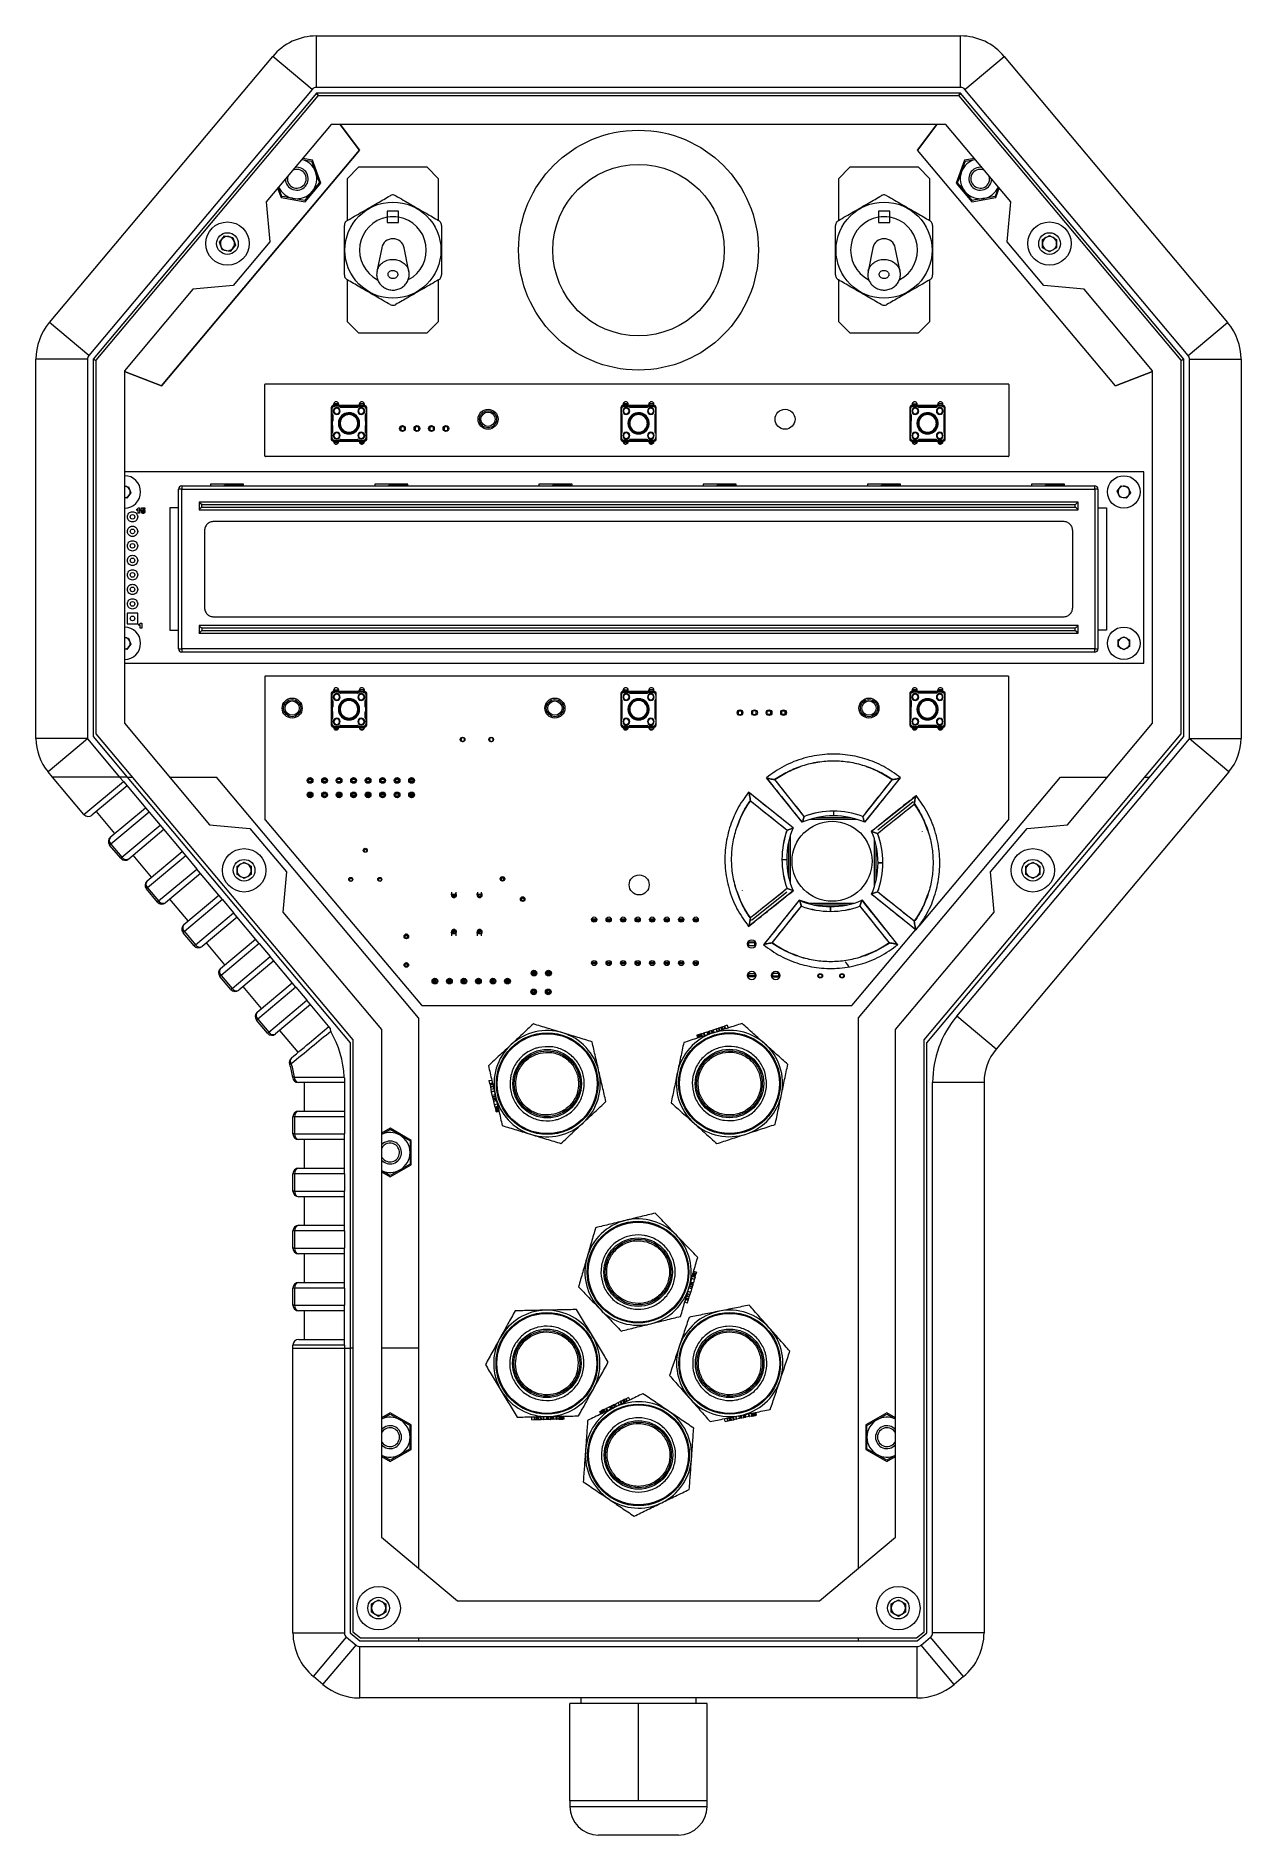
# Model space of a CAD drawing. Header units: millimetres. Extents: x -1 to 210, y -19 to 296.
import ezdxf

# ---------------------------------------------------------------- set-up
doc = ezdxf.new("R2010")
doc.units = ezdxf.units.MM

msp = doc.modelspace()

# ---------------------------------------------------------------- linework, layer by layer
at = {"color": 7, "linetype": 'Continuous', "lineweight": 15}
for p, q in [((48.35, 287.08), (48.35, 296.08)), ((48.35, 296.08), (161.13, 296.08)), ((161.13, 287.08), (161.13, 296.08)), ((1.58, 245.89), (40.69, 292.5)), ((47.59, 286.72), (40.69, 292.5)), ((161.89, 286.72), (168.79, 292.5)), ((168.79, 292.5), (207.9, 245.89)), ((47.59, 286.72), (8.48, 240.11)), ((161.13, 287.08), (48.35, 287.08)), ((201.01, 240.11), (161.89, 286.72)), ((48.35, 286.08), (9.24, 239.46)), ((48.58, 285.58), (9.74, 239.29)), ((48.73, 285.58), (48.35, 286.08)), ((161.13, 286.08), (48.35, 286.08)), ((48.35, 286.08), (48.73, 285.58)), ((160.91, 285.58), (48.58, 285.58)), ((161.13, 286.08), (160.75, 285.58)), ((160.75, 285.58), (161.13, 286.08)), ((199.74, 239.29), (160.91, 285.58)), ((200.24, 239.46), (161.13, 286.08)), ((50.91, 280.58), (39.56, 267.05)), ((158.57, 280.58), (50.91, 280.58)), ((55.88, 276.08), (52.49, 280.58)), ((52.49, 280.58), (55.87, 276.08)), ((156.99, 280.58), (153.6, 276.08)), ((153.61, 276.08), (156.99, 280.58)), ((169.92, 267.05), (158.57, 280.58)), ((21.24, 234.8), (55.88, 276.08)), ((55.87, 276.08), (21.24, 234.81)), ((45.79, 274.47), (47.5, 274.17)), ((47.65, 274.35), (45.94, 274.65)), ((47.5, 274.17), (48.19, 272.27)), ((49.11, 270.33), (47.65, 274.35)), ((188.24, 234.8), (153.6, 276.08)), ((188.24, 234.81), (153.61, 276.08)), ((161.83, 274.35), (160.37, 270.33)), ((163.55, 274.65), (161.83, 274.35)), ((161.98, 274.17), (163.69, 274.47)), ((55.74, 273.08), (53.74, 271.08)), ((53.74, 271.08), (53.74, 263.77)), ((67.74, 273.08), (55.74, 273.08)), ((69.74, 271.08), (67.74, 273.08)), ((69.74, 263.77), (69.74, 271.08)), ((141.74, 273.08), (139.74, 271.08)), ((139.74, 271.08), (139.74, 263.77)), ((153.74, 273.08), (141.74, 273.08)), ((155.74, 271.08), (153.74, 273.08)), ((155.74, 263.77), (155.74, 271.08)), ((160.6, 270.37), (161.29, 272.27)), ((41.56, 269.44), (42.16, 267.8)), ((42.31, 267.98), (41.71, 269.62)), ((42.16, 267.8), (46.37, 267.06)), ((46.37, 267.06), (49.11, 270.33)), ((160.37, 270.33), (163.12, 267.06)), ((163.12, 267.06), (167.32, 267.8)), ((167.18, 267.98), (165.19, 267.63)), ((167.77, 269.62), (167.18, 267.98)), ((167.32, 267.8), (167.92, 269.44)), ((39.56, 267.05), (40.18, 260.01)), ((46.29, 267.28), (44.3, 267.63)), ((62.74, 265.43), (60.74, 265.43)), ((60.74, 265.43), (60.74, 264.34)), ((62.74, 264.34), (62.74, 265.43)), ((148.74, 265.43), (146.74, 265.43)), ((146.74, 265.43), (146.74, 264.34)), ((148.74, 264.34), (148.74, 265.43)), ((169.3, 260.01), (169.92, 267.05)), ((60.74, 264.34), (60.74, 263.43)), ((60.74, 263.43), (62.74, 263.43)), ((62.74, 263.43), (62.74, 264.34)), ((146.74, 264.34), (146.74, 263.43)), ((146.74, 263.43), (148.74, 263.43)), ((148.74, 263.43), (148.74, 264.34)), ((31.35, 259.96), (32.27, 261.07)), ((31.84, 258.61), (31.35, 259.96)), ((33.27, 258.36), (31.84, 258.61)), ((32.27, 261.07), (33.69, 260.82)), ((34.19, 259.47), (33.27, 258.36)), ((33.69, 260.82), (34.19, 259.47)), ((40.18, 260.01), (33.77, 252.37)), ((59.78, 258.97), (58.94, 254.84)), ((64.54, 254.84), (63.7, 258.97)), ((145.78, 258.97), (144.94, 254.84)), ((150.54, 254.84), (149.7, 258.97)), ((175.72, 252.37), (169.3, 260.01)), ((175.46, 260.44), (176.71, 261.16)), ((175.46, 258.99), (175.46, 260.44)), ((176.71, 258.27), (175.46, 258.99)), ((176.71, 261.16), (177.96, 260.44)), ((177.96, 258.99), (176.71, 258.27)), ((177.96, 260.44), (177.96, 258.99)), ((33.77, 252.37), (26.72, 251.75)), ((53.74, 253.38), (53.74, 246.08)), ((69.74, 246.08), (69.74, 253.38)), ((139.74, 253.38), (139.74, 246.08)), ((155.74, 246.08), (155.74, 253.38)), ((182.76, 251.75), (175.72, 252.37)), ((26.72, 251.75), (14.74, 237.47)), ((194.74, 237.47), (182.76, 251.75)), ((8.48, 240.11), (1.58, 245.89)), ((53.74, 246.08), (55.74, 244.08)), ((67.74, 244.08), (69.74, 246.08)), ((139.74, 246.08), (141.74, 244.08)), ((153.74, 244.08), (155.74, 246.08)), ((201.01, 240.11), (207.9, 245.89)), ((55.74, 244.08), (67.74, 244.08)), ((141.74, 244.08), (153.74, 244.08)), ((-0.76, 173.07), (-0.76, 239.46)), ((8.24, 239.46), (-0.76, 239.46)), ((8.24, 239.46), (8.24, 173.07)), ((9.24, 239.46), (9.74, 239.27)), ((9.24, 239.46), (9.24, 173.41)), ((9.74, 239.27), (9.24, 239.46)), ((199.74, 239.27), (200.24, 239.46)), ((200.24, 239.46), (199.74, 239.27)), ((200.24, 173.41), (200.24, 239.46)), ((201.24, 239.46), (210.24, 239.46)), ((201.24, 173.07), (201.24, 239.46)), ((210.24, 239.46), (210.24, 173.07)), ((9.74, 239.29), (9.74, 173.91)), ((14.74, 237.47), (14.74, 175.73)), ((14.74, 237.33), (21.24, 234.8)), ((21.24, 234.81), (14.74, 237.33)), ((188.24, 234.8), (194.74, 237.33)), ((194.74, 237.33), (188.24, 234.81)), ((194.74, 175.73), (194.74, 237.47)), ((199.74, 173.91), (199.74, 239.29)), ((39.32, 222.55), (39.32, 235.05)), ((39.45, 235.18), (169.45, 235.18)), ((169.58, 235.05), (169.58, 222.55)), ((50.95, 231.05), (51.05, 231.05)), ((50.95, 231.05), (50.95, 225.45)), ((51.05, 230.75), (51.05, 231.05)), ((51.05, 230.75), (51.05, 230.01)), ((51.05, 230.01), (51.05, 226.49)), ((51.25, 231.25), (51.25, 231.35)), ((56.85, 231.35), (51.25, 231.35)), ((51.25, 231.25), (51.55, 231.25)), ((51.45, 231.85), (51.45, 231.65)), ((51.45, 231.65), (52.15, 231.65)), ((52.15, 231.65), (51.45, 231.65)), ((51.45, 231.65), (51.45, 231.35)), ((51.61, 231.35), (51.45, 231.35)), ((52.29, 231.25), (51.55, 231.25)), ((51.9, 231), (51.9, 230.9)), ((52.15, 231.35), (51.99, 231.35)), ((52.15, 231.85), (52.15, 231.65)), ((52.15, 231.35), (52.15, 231.65)), ((55.81, 231.25), (52.29, 231.25)), ((52.55, 231.1), (55.55, 231.1)), ((54.05, 230.1), (53.91, 230.07)), ((54.05, 230), (54.05, 229.8)), ((55.81, 231.25), (56.55, 231.25)), ((55.95, 231.65), (55.95, 231.85)), ((56.65, 231.65), (55.95, 231.65)), ((56.65, 231.65), (55.95, 231.65)), ((55.95, 231.65), (55.95, 231.35)), ((56.11, 231.35), (55.95, 231.35)), ((56.2, 231), (56.2, 230.9)), ((56.65, 231.35), (56.49, 231.35)), ((56.85, 231.25), (56.55, 231.25)), ((56.65, 231.85), (56.65, 231.65)), ((56.65, 231.35), (56.65, 231.65)), ((56.85, 231.35), (56.85, 231.25)), ((57.05, 230.75), (57.05, 231.05)), ((57.05, 231.05), (57.15, 231.05)), ((57.05, 230.75), (57.05, 230.01)), ((57.05, 230.01), (57.05, 226.49)), ((57.15, 225.45), (57.15, 231.05)), ((101.65, 231.05), (101.65, 225.45)), ((101.75, 231.05), (101.65, 231.05)), ((101.75, 230.75), (101.75, 231.05)), ((101.75, 230.01), (101.75, 230.75)), ((101.75, 226.49), (101.75, 230.01)), ((107.55, 231.35), (101.95, 231.35)), ((101.95, 231.25), (101.95, 231.35)), ((101.95, 231.25), (102.25, 231.25)), ((102.15, 231.85), (102.15, 231.65)), ((102.15, 231.65), (102.85, 231.65)), ((102.85, 231.65), (102.15, 231.65)), ((102.15, 231.65), (102.15, 231.35)), ((102.31, 231.35), (102.15, 231.35)), ((102.25, 231.25), (102.99, 231.25)), ((102.6, 230.9), (102.6, 231)), ((102.85, 231.35), (102.69, 231.35)), ((102.85, 231.65), (102.85, 231.85)), ((102.85, 231.35), (102.85, 231.65)), ((102.99, 231.25), (106.51, 231.25)), ((103.25, 231.1), (106.25, 231.1)), ((104.75, 230.1), (104.09, 229.97)), ((104.75, 229.8), (104.75, 230)), ((106.51, 231.25), (107.25, 231.25)), ((106.65, 231.65), (106.65, 231.85)), ((107.35, 231.65), (106.65, 231.65)), ((107.35, 231.65), (106.65, 231.65)), ((106.65, 231.65), (106.65, 231.35)), ((106.81, 231.35), (106.65, 231.35)), ((106.9, 230.9), (106.9, 231)), ((107.35, 231.35), (107.19, 231.35)), ((107.25, 231.25), (107.55, 231.25)), ((107.35, 231.85), (107.35, 231.65)), ((107.35, 231.35), (107.35, 231.65)), ((107.55, 231.25), (107.55, 231.35)), ((107.75, 231.05), (107.75, 230.75)), ((107.85, 231.05), (107.75, 231.05)), ((107.75, 230.01), (107.75, 230.75)), ((107.75, 226.49), (107.75, 230.01)), ((107.85, 225.45), (107.85, 231.05)), ((152.25, 231.05), (152.25, 225.45)), ((152.35, 231.05), (152.25, 231.05)), ((152.35, 230.75), (152.35, 231.05)), ((152.35, 230.01), (152.35, 230.75)), ((152.35, 230.01), (152.35, 226.49)), ((158.15, 231.35), (152.55, 231.35)), ((152.55, 231.35), (152.55, 231.25)), ((152.55, 231.25), (152.85, 231.25)), ((152.75, 231.65), (152.75, 231.85)), ((152.75, 231.65), (153.45, 231.65)), ((152.75, 231.65), (153.45, 231.65)), ((152.75, 231.65), (152.75, 231.35)), ((152.91, 231.35), (152.75, 231.35)), ((152.85, 231.25), (153.59, 231.25)), ((153.2, 230.9), (153.2, 231)), ((153.45, 231.35), (153.29, 231.35)), ((153.45, 231.65), (153.45, 231.85)), ((153.45, 231.35), (153.45, 231.65)), ((157.11, 231.25), (153.59, 231.25)), ((153.85, 231.1), (156.85, 231.1)), ((155.35, 230.1), (154.69, 229.97)), ((155.35, 230), (155.35, 229.8)), ((157.85, 231.25), (157.11, 231.25)), ((157.25, 231.65), (157.25, 231.85)), ((157.95, 231.65), (157.25, 231.65)), ((157.95, 231.65), (157.25, 231.65)), ((157.25, 231.65), (157.25, 231.35)), ((157.41, 231.35), (157.25, 231.35)), ((157.5, 230.9), (157.5, 231)), ((157.95, 231.35), (157.79, 231.35)), ((157.85, 231.25), (158.15, 231.25)), ((157.95, 231.85), (157.95, 231.65)), ((157.95, 231.35), (157.95, 231.65)), ((158.15, 231.25), (158.15, 231.35)), ((158.35, 231.05), (158.45, 231.05)), ((158.35, 231.05), (158.35, 230.75)), ((158.35, 230.01), (158.35, 230.75)), ((158.35, 226.49), (158.35, 230.01)), ((158.45, 225.45), (158.45, 231.05)), ((51.18, 227.86), (51.18, 228.63)), ((51.2, 229.75), (51.2, 228.7)), ((51.2, 226.75), (51.2, 227.8)), ((51.9, 229.9), (51.9, 229.8)), ((56.2, 229.9), (56.2, 229.8)), ((56.9, 229.75), (56.9, 228.7)), ((56.9, 227.8), (56.9, 226.75)), ((56.93, 228.63), (56.93, 227.86)), ((63.11, 227.64), (63.11, 227.01)), ((63.74, 227.64), (63.11, 227.64)), ((63.11, 227.01), (63.74, 227.01)), ((63.74, 227.01), (63.74, 227.64)), ((66.28, 227.64), (65.65, 227.64)), ((65.65, 227.64), (65.65, 227.01)), ((65.65, 227.01), (66.28, 227.01)), ((66.28, 227.01), (66.28, 227.64)), ((68.82, 227.64), (68.19, 227.64)), ((68.19, 227.64), (68.19, 227.01)), ((68.19, 227.01), (68.82, 227.01)), ((68.82, 227.01), (68.82, 227.64)), ((71.36, 227.64), (70.73, 227.64)), ((70.73, 227.64), (70.73, 227.01)), ((70.73, 227.01), (71.36, 227.01)), ((71.36, 227.01), (71.36, 227.64)), ((101.88, 227.86), (101.88, 228.63)), ((101.9, 228.7), (101.9, 229.75)), ((101.9, 226.75), (101.9, 227.8)), ((102.6, 229.8), (102.6, 229.9)), ((106.9, 229.8), (106.9, 229.9)), ((107.6, 229.75), (107.6, 228.7)), ((107.6, 227.8), (107.6, 226.75)), ((107.63, 228.63), (107.63, 227.86)), ((152.48, 227.86), (152.48, 228.63)), ((152.5, 229.75), (152.5, 228.7)), ((152.5, 226.75), (152.5, 227.8)), ((153.2, 229.8), (153.2, 229.9)), ((157.5, 229.8), (157.5, 229.9)), ((158.2, 229.75), (158.2, 228.7)), ((158.2, 227.8), (158.2, 226.75)), ((158.23, 228.63), (158.23, 227.86)), ((51.05, 225.45), (50.95, 225.45)), ((51.05, 226.49), (51.05, 225.75)), ((51.05, 225.75), (51.05, 225.45)), ((51.25, 225.25), (51.55, 225.25)), ((51.25, 225.15), (51.25, 225.25)), ((51.25, 225.15), (56.85, 225.15)), ((51.35, 225.07), (51.36, 225.15)), ((51.45, 225.15), (51.45, 224.85)), ((51.45, 225.15), (51.61, 225.15)), ((52.15, 224.85), (51.45, 224.85)), ((51.45, 224.84), (51.45, 224.79)), ((52.15, 224.84), (51.45, 224.84)), ((51.55, 225.25), (52.29, 225.25)), ((51.9, 226.6), (51.9, 226.7)), ((51.9, 225.5), (51.9, 225.6)), ((51.99, 225.15), (52.15, 225.15)), ((52.15, 224.85), (52.15, 225.15)), ((52.15, 224.79), (52.15, 224.84)), ((55.81, 225.25), (52.29, 225.25)), ((52.55, 225.4), (55.55, 225.4)), ((54.05, 226.7), (54.05, 226.5)), ((54.05, 226.4), (54.72, 226.52)), ((55.81, 225.25), (56.55, 225.25)), ((55.85, 225.07), (55.86, 225.15)), ((55.95, 225.15), (56.11, 225.15)), ((55.95, 225.15), (55.95, 224.85)), ((55.95, 224.85), (56.65, 224.85)), ((56.65, 224.84), (55.95, 224.84)), ((55.95, 224.79), (55.95, 224.84)), ((56.2, 226.7), (56.2, 226.6)), ((56.2, 225.6), (56.2, 225.5)), ((56.49, 225.15), (56.65, 225.15)), ((56.55, 225.25), (56.85, 225.25)), ((56.65, 224.85), (56.65, 225.15)), ((56.65, 224.84), (56.65, 224.79)), ((56.85, 225.25), (56.85, 225.15)), ((57.05, 225.75), (57.05, 226.49)), ((57.05, 225.45), (57.05, 225.75)), ((57.15, 225.45), (57.05, 225.45)), ((101.65, 225.45), (101.75, 225.45)), ((101.75, 225.75), (101.75, 226.49)), ((101.75, 225.45), (101.75, 225.75)), ((101.95, 225.15), (101.95, 225.25)), ((101.95, 225.25), (102.25, 225.25)), ((101.95, 225.15), (107.55, 225.15)), ((102.05, 225.07), (102.06, 225.15)), ((102.15, 225.15), (102.31, 225.15)), ((102.15, 225.15), (102.15, 224.85)), ((102.85, 224.85), (102.15, 224.85)), ((102.15, 224.84), (102.15, 224.79)), ((102.85, 224.84), (102.15, 224.84)), ((102.99, 225.25), (102.25, 225.25)), ((102.6, 226.6), (102.6, 226.7)), ((102.6, 225.5), (102.6, 225.6)), ((102.69, 225.15), (102.85, 225.15)), ((102.85, 224.85), (102.85, 225.15)), ((102.85, 224.84), (102.85, 224.79)), ((102.99, 225.25), (106.51, 225.25)), ((106.25, 225.4), (103.25, 225.4)), ((104.75, 226.5), (104.75, 226.7)), ((104.75, 226.4), (104.89, 226.42)), ((107.25, 225.25), (106.51, 225.25)), ((106.55, 225.07), (106.56, 225.15)), ((106.65, 225.15), (106.65, 224.85)), ((106.65, 225.15), (106.81, 225.15)), ((106.65, 224.85), (107.35, 224.85)), ((106.65, 224.79), (106.65, 224.84)), ((107.35, 224.84), (106.65, 224.84)), ((106.9, 226.7), (106.9, 226.6)), ((106.9, 225.6), (106.9, 225.5)), ((107.19, 225.15), (107.35, 225.15)), ((107.25, 225.25), (107.55, 225.25)), ((107.35, 224.85), (107.35, 225.15)), ((107.35, 224.84), (107.35, 224.79)), ((107.55, 225.15), (107.55, 225.25)), ((107.75, 226.49), (107.75, 225.75)), ((107.75, 225.45), (107.75, 225.75)), ((107.75, 225.45), (107.85, 225.45)), ((152.35, 225.45), (152.25, 225.45)), ((152.35, 225.75), (152.35, 226.49)), ((152.35, 225.75), (152.35, 225.45)), ((152.55, 225.15), (152.55, 225.25)), ((152.85, 225.25), (152.55, 225.25)), ((152.55, 225.15), (158.15, 225.15)), ((152.65, 225.07), (152.66, 225.15)), ((152.75, 225.15), (152.91, 225.15)), ((152.75, 225.15), (152.75, 224.85)), ((153.45, 224.85), (152.75, 224.85)), ((152.75, 224.84), (152.75, 224.79)), ((153.45, 224.84), (152.75, 224.84)), ((153.59, 225.25), (152.85, 225.25)), ((153.2, 226.7), (153.2, 226.6)), ((153.2, 225.6), (153.2, 225.5)), ((153.29, 225.15), (153.45, 225.15)), ((153.45, 224.85), (153.45, 225.15)), ((153.45, 224.84), (153.45, 224.79)), ((157.11, 225.25), (153.59, 225.25)), ((156.85, 225.4), (153.85, 225.4)), ((155.35, 226.7), (155.35, 226.5)), ((155.35, 226.4), (156.02, 226.52)), ((157.85, 225.25), (157.11, 225.25)), ((157.15, 225.07), (157.16, 225.15)), ((157.25, 225.15), (157.41, 225.15)), ((157.25, 225.15), (157.25, 224.85)), ((157.25, 224.85), (157.95, 224.85)), ((157.95, 224.84), (157.25, 224.84)), ((157.25, 224.79), (157.25, 224.84)), ((157.5, 226.6), (157.5, 226.7)), ((157.5, 225.5), (157.5, 225.6)), ((157.79, 225.15), (157.95, 225.15)), ((158.15, 225.25), (157.85, 225.25)), ((157.95, 224.85), (157.95, 225.15)), ((157.95, 224.84), (157.95, 224.79)), ((158.15, 225.15), (158.15, 225.25)), ((158.35, 226.49), (158.35, 225.75)), ((158.35, 225.75), (158.35, 225.45)), ((158.35, 225.45), (158.45, 225.45)), ((169.45, 222.43), (39.45, 222.43)), ((193.22, 219.74), (14.74, 219.74)), ((35.6, 217.63), (29.81, 217.63)), ((29.81, 217.63), (29.81, 217.33)), ((32.26, 217.33), (32.26, 217.45)), ((32.26, 217.45), (35.32, 217.45)), ((32.26, 217.33), (32.26, 217.45)), ((34.35, 217.63), (34.05, 217.45)), ((35.32, 217.45), (35.22, 217.63)), ((35.43, 217.33), (35.24, 217.63)), ((35.32, 217.45), (35.32, 217.33)), ((35.6, 217.33), (35.6, 217.63)), ((64.35, 217.63), (58.56, 217.63)), ((58.56, 217.63), (58.56, 217.33)), ((61.01, 217.45), (64.08, 217.45)), ((61.01, 217.33), (61.01, 217.45)), ((61.01, 217.33), (61.01, 217.45)), ((63.1, 217.63), (62.8, 217.45)), ((64.08, 217.45), (63.97, 217.63)), ((64.18, 217.33), (63.99, 217.63)), ((64.08, 217.45), (64.08, 217.33)), ((64.35, 217.33), (64.35, 217.63)), ((93.11, 217.63), (87.31, 217.63)), ((87.31, 217.63), (87.31, 217.33)), ((89.76, 217.33), (89.77, 217.45)), ((89.77, 217.33), (89.77, 217.45)), ((89.77, 217.45), (92.83, 217.45)), ((91.85, 217.63), (91.56, 217.45)), ((92.83, 217.45), (92.72, 217.63)), ((92.93, 217.33), (92.74, 217.63)), ((92.83, 217.45), (92.83, 217.33)), ((93.11, 217.33), (93.11, 217.63)), ((121.86, 217.63), (116.07, 217.63)), ((116.07, 217.63), (116.07, 217.33)), ((118.52, 217.33), (118.52, 217.45)), ((118.52, 217.45), (121.58, 217.45)), ((118.52, 217.33), (118.52, 217.45)), ((120.61, 217.63), (120.31, 217.45)), ((121.58, 217.45), (121.48, 217.63)), ((121.68, 217.33), (121.5, 217.63)), ((121.58, 217.45), (121.58, 217.33)), ((121.86, 217.33), (121.86, 217.63)), ((150.61, 217.63), (144.82, 217.63)), ((144.82, 217.63), (144.82, 217.33)), ((147.27, 217.33), (147.27, 217.45)), ((147.27, 217.45), (150.34, 217.45)), ((147.27, 217.33), (147.27, 217.45)), ((149.36, 217.63), (149.06, 217.45)), ((150.34, 217.45), (150.23, 217.63)), ((150.44, 217.33), (150.25, 217.63)), ((150.34, 217.45), (150.34, 217.33)), ((150.61, 217.33), (150.61, 217.63)), ((173.57, 217.63), (173.57, 217.33)), ((179.36, 217.63), (173.57, 217.63)), ((176.02, 217.45), (179.09, 217.45)), ((176.02, 217.33), (176.02, 217.45)), ((176.02, 217.33), (176.02, 217.45)), ((178.11, 217.63), (177.82, 217.45)), ((179.09, 217.45), (178.98, 217.63)), ((179.19, 217.33), (179, 217.63)), ((179.09, 217.45), (179.09, 217.33)), ((179.36, 217.33), (179.36, 217.63)), ((193.22, 186.24), (193.22, 219.74)), ((14.74, 217.25), (15.43, 217.16)), ((14.85, 217.24), (14.74, 217.25)), ((15.16, 215.16), (14.74, 215.22)), ((15.87, 216.09), (15.16, 215.16)), ((15.43, 217.16), (15.87, 216.09)), ((24.19, 188.77), (24.19, 216.75)), ((24.77, 216.75), (24.19, 216.75)), ((24.77, 217.33), (24.77, 216.75)), ((24.77, 217.33), (184.62, 217.33)), ((24.77, 188.77), (24.77, 216.75)), ((24.77, 216.75), (184.62, 216.75)), ((27.8, 214.47), (27.8, 213.13)), ((181.71, 214.47), (27.8, 214.47)), ((181.71, 213.13), (181.71, 214.47)), ((184.62, 216.75), (184.62, 217.33)), ((184.62, 216.75), (184.62, 188.77)), ((185.19, 216.75), (184.62, 216.75)), ((185.19, 216.75), (185.19, 188.77)), ((188.56, 216.39), (189.27, 217.32)), ((189.01, 215.31), (188.56, 216.39)), ((190.16, 215.16), (189.01, 215.31)), ((189.27, 217.32), (190.43, 217.16)), ((190.87, 216.09), (190.16, 215.16)), ((190.43, 217.16), (190.87, 216.09)), ((16.88, 213.01), (16.88, 213.21)), ((17.13, 213.14), (16.88, 213.01)), ((17.13, 212.55), (17.13, 213.14)), ((17.38, 212.55), (17.13, 212.55)), ((17.18, 213.44), (17.38, 213.44)), ((17.38, 213.44), (17.38, 212.55)), ((17.88, 212.81), (17.63, 212.78)), ((17.67, 212.96), (17.74, 213.43)), ((17.87, 212.93), (17.67, 212.96)), ((17.74, 213.43), (18.32, 213.43)), ((17.93, 213.23), (17.91, 213.1)), ((18.32, 213.23), (17.93, 213.23)), ((18.32, 213.43), (18.32, 213.23)), ((24.19, 213.47), (22.67, 213.47)), ((22.67, 213.47), (22.67, 192.05)), ((27.8, 213.13), (181.71, 213.13)), ((28.28, 213.6), (28.28, 213.99)), ((181.23, 213.99), (28.28, 213.99)), ((28.28, 213.6), (181.23, 213.6)), ((179.13, 211.08), (30.38, 211.08)), ((181.23, 213.6), (181.23, 213.99)), ((185.19, 213.47), (186.71, 213.47)), ((186.71, 213.47), (186.71, 192.05)), ((28.74, 209.44), (28.74, 196)), ((180.77, 196), (180.77, 209.44)), ((15.21, 195.03), (15.21, 193.17)), ((17.07, 195.03), (15.21, 195.03)), ((15.21, 193.17), (17.07, 193.17)), ((17.07, 193.17), (17.07, 195.03)), ((17.24, 192.86), (17.24, 193.06)), ((17.5, 192.99), (17.24, 192.86)), ((17.5, 192.4), (17.5, 192.99)), ((17.75, 192.4), (17.5, 192.4)), ((17.55, 193.29), (17.75, 193.29)), ((17.75, 193.29), (17.75, 192.4)), ((181.71, 192.85), (27.8, 192.85)), ((27.8, 192.85), (27.8, 191.51)), ((28.28, 192.37), (28.28, 191.98)), ((181.23, 192.37), (28.28, 192.37)), ((30.38, 194.37), (179.13, 194.37)), ((181.23, 191.98), (181.23, 192.37)), ((181.71, 191.51), (181.71, 192.85)), ((14.74, 190.75), (15.43, 190.66)), ((14.85, 190.74), (14.74, 190.75)), ((15.87, 189.59), (15.16, 188.66)), ((15.43, 190.66), (15.87, 189.59)), ((22.67, 192.05), (24.19, 192.05)), ((27.8, 191.51), (181.71, 191.51)), ((28.28, 191.98), (181.23, 191.98)), ((186.71, 192.05), (185.19, 192.05)), ((188.71, 190.32), (189.72, 190.9)), ((188.71, 189.15), (188.71, 190.32)), ((189.72, 188.57), (188.71, 189.15)), ((189.72, 190.9), (190.73, 190.32)), ((190.73, 189.15), (189.72, 188.57)), ((190.73, 190.32), (190.73, 189.15)), ((15.16, 188.66), (14.74, 188.72)), ((14.74, 186.24), (193.22, 186.24)), ((24.19, 188.77), (24.77, 188.77)), ((184.62, 188.77), (24.77, 188.77)), ((24.77, 188.77), (24.77, 188.19)), ((184.62, 188.19), (24.77, 188.19)), ((184.62, 188.19), (184.62, 188.77)), ((184.62, 188.77), (185.19, 188.77)), ((39.32, 183.89), (39.32, 158.89)), ((108.49, 184.01), (39.45, 184.01)), ((169.41, 184.01), (108.53, 184.01)), ((169.58, 158.89), (169.58, 183.89)), ((50.95, 180.98), (50.95, 175.38)), ((51.05, 180.98), (50.95, 180.98)), ((51.05, 180.98), (51.05, 180.68)), ((51.05, 180.68), (51.05, 179.94)), ((51.05, 176.42), (51.05, 179.94)), ((51.2, 179.68), (51.2, 178.63)), ((56.85, 181.28), (51.25, 181.28)), ((51.25, 181.28), (51.25, 181.18)), ((51.55, 181.18), (51.25, 181.18)), ((51.45, 181.79), (51.45, 181.59)), ((51.45, 181.59), (52.15, 181.59)), ((51.45, 181.58), (52.15, 181.58)), ((51.45, 181.58), (51.45, 181.28)), ((51.61, 181.28), (51.45, 181.28)), ((52.29, 181.18), (51.55, 181.18)), ((51.9, 180.93), (51.9, 180.83)), ((51.9, 179.83), (51.9, 179.73)), ((52.15, 181.28), (51.99, 181.28)), ((52.15, 181.59), (52.15, 181.79)), ((52.15, 181.28), (52.15, 181.58)), ((52.29, 181.18), (55.81, 181.18)), ((55.55, 181.03), (52.55, 181.03)), ((54.05, 180.03), (53.39, 179.9)), ((54.05, 179.73), (54.05, 179.93)), ((56.55, 181.18), (55.81, 181.18)), ((55.95, 181.59), (55.95, 181.79)), ((56.65, 181.59), (55.95, 181.59)), ((56.65, 181.58), (55.95, 181.58)), ((55.95, 181.58), (55.95, 181.28)), ((56.11, 181.28), (55.95, 181.28)), ((56.2, 180.93), (56.2, 180.83)), ((56.2, 179.83), (56.2, 179.73)), ((56.65, 181.28), (56.49, 181.28)), ((56.55, 181.18), (56.85, 181.18)), ((56.65, 181.79), (56.65, 181.59)), ((56.65, 181.28), (56.65, 181.58)), ((56.85, 181.18), (56.85, 181.28)), ((56.9, 178.63), (56.9, 179.68)), ((57.05, 180.98), (57.05, 180.68)), ((57.15, 180.98), (57.05, 180.98)), ((57.05, 179.94), (57.05, 180.68)), ((57.05, 179.94), (57.05, 176.42)), ((57.15, 175.38), (57.15, 180.98)), ((101.65, 180.98), (101.65, 175.38)), ((101.75, 180.98), (101.65, 180.98)), ((101.75, 180.68), (101.75, 180.98)), ((101.75, 179.94), (101.75, 180.68)), ((101.75, 179.94), (101.75, 176.42)), ((101.9, 178.63), (101.9, 179.68)), ((107.55, 181.28), (101.95, 181.28)), ((101.95, 181.28), (101.95, 181.18)), ((102.25, 181.18), (101.95, 181.18)), ((102.15, 181.79), (102.15, 181.59)), ((102.15, 181.59), (102.85, 181.59)), ((102.15, 181.58), (102.85, 181.58)), ((102.15, 181.58), (102.15, 181.28)), ((102.31, 181.28), (102.15, 181.28)), ((102.25, 181.18), (102.99, 181.18)), ((102.6, 180.93), (102.6, 180.83)), ((102.6, 179.83), (102.6, 179.73)), ((102.85, 181.28), (102.69, 181.28)), ((102.85, 181.59), (102.85, 181.79)), ((102.85, 181.28), (102.85, 181.58)), ((106.51, 181.18), (102.99, 181.18)), ((103.25, 181.03), (106.25, 181.03)), ((104.75, 180.03), (104.09, 179.9)), ((104.75, 179.93), (104.75, 179.73)), ((106.51, 181.18), (107.25, 181.18)), ((106.65, 181.59), (106.65, 181.79)), ((107.35, 181.59), (106.65, 181.59)), ((107.35, 181.58), (106.65, 181.58)), ((106.65, 181.58), (106.65, 181.28)), ((106.81, 181.28), (106.65, 181.28)), ((106.9, 180.93), (106.9, 180.83)), ((106.9, 179.83), (106.9, 179.73)), ((107.35, 181.28), (107.19, 181.28)), ((107.55, 181.18), (107.25, 181.18)), ((107.35, 181.79), (107.35, 181.59)), ((107.35, 181.28), (107.35, 181.58)), ((107.55, 181.28), (107.55, 181.18)), ((107.6, 179.68), (107.6, 178.63)), ((107.75, 180.68), (107.75, 180.98)), ((107.85, 180.98), (107.75, 180.98)), ((107.75, 180.68), (107.75, 179.94)), ((107.75, 176.42), (107.75, 179.94)), ((107.85, 175.38), (107.85, 180.98)), ((152.25, 180.98), (152.25, 175.38)), ((152.25, 180.98), (152.35, 180.98)), ((152.35, 180.68), (152.35, 180.98)), ((152.35, 180.68), (152.35, 179.94)), ((152.35, 179.94), (152.35, 176.42)), ((152.5, 179.68), (152.5, 178.63)), ((152.55, 181.28), (152.55, 181.18)), ((158.15, 181.28), (152.55, 181.28)), ((152.55, 181.18), (152.85, 181.18)), ((152.75, 181.79), (152.75, 181.59)), ((152.75, 181.59), (153.45, 181.59)), ((153.45, 181.58), (152.75, 181.58)), ((152.75, 181.58), (152.75, 181.28)), ((152.91, 181.28), (152.75, 181.28)), ((153.59, 181.18), (152.85, 181.18)), ((153.2, 180.93), (153.2, 180.83)), ((153.2, 179.83), (153.2, 179.73)), ((153.45, 181.28), (153.29, 181.28)), ((153.45, 181.59), (153.45, 181.79)), ((153.45, 181.28), (153.45, 181.58)), ((157.11, 181.18), (153.59, 181.18)), ((156.85, 181.03), (153.85, 181.03)), ((155.35, 180.03), (155.21, 180.01)), ((155.35, 179.93), (155.35, 179.73)), ((157.85, 181.18), (157.11, 181.18)), ((157.25, 181.59), (157.25, 181.79)), ((157.25, 181.59), (157.95, 181.59)), ((157.95, 181.58), (157.25, 181.58)), ((157.25, 181.58), (157.25, 181.28)), ((157.41, 181.28), (157.25, 181.28)), ((157.5, 180.83), (157.5, 180.93)), ((157.5, 179.73), (157.5, 179.83)), ((157.95, 181.28), (157.79, 181.28)), ((157.85, 181.18), (158.15, 181.18)), ((157.95, 181.79), (157.95, 181.59)), ((157.95, 181.28), (157.95, 181.58)), ((158.15, 181.18), (158.15, 181.28)), ((158.2, 179.68), (158.2, 178.63)), ((158.35, 180.98), (158.35, 180.68)), ((158.45, 180.98), (158.35, 180.98)), ((158.35, 180.68), (158.35, 179.94)), ((158.35, 179.94), (158.35, 176.42)), ((158.45, 175.38), (158.45, 180.98)), ((51.05, 176.42), (51.05, 175.68)), ((51.18, 177.8), (51.18, 178.57)), ((51.2, 176.68), (51.2, 177.73)), ((51.9, 176.53), (51.9, 176.63)), ((54.05, 176.43), (54.05, 176.63)), ((56.2, 176.63), (56.2, 176.53)), ((56.9, 176.68), (56.9, 177.73)), ((56.93, 178.57), (56.93, 177.8)), ((57.05, 175.68), (57.05, 176.42)), ((101.75, 175.68), (101.75, 176.42)), ((101.88, 177.8), (101.88, 178.57)), ((101.9, 176.68), (101.9, 177.73)), ((102.6, 176.63), (102.6, 176.53)), ((104.75, 176.63), (104.75, 176.43)), ((104.75, 176.33), (105.42, 176.46)), ((106.9, 176.53), (106.9, 176.63)), ((107.6, 177.73), (107.6, 176.68)), ((107.63, 178.57), (107.63, 177.8)), ((107.75, 176.42), (107.75, 175.68)), ((122.18, 177.93), (122.81, 177.93)), ((122.18, 177.93), (122.18, 177.3)), ((122.18, 177.3), (122.81, 177.3)), ((122.81, 177.3), (122.81, 177.93)), ((124.72, 177.93), (124.72, 177.3)), ((125.35, 177.93), (124.72, 177.93)), ((124.72, 177.3), (125.35, 177.3)), ((125.35, 177.3), (125.35, 177.93)), ((127.26, 177.93), (127.89, 177.93)), ((127.26, 177.3), (127.26, 177.93)), ((127.89, 177.3), (127.26, 177.3)), ((127.89, 177.3), (127.89, 177.93)), ((129.8, 177.93), (130.43, 177.93)), ((129.8, 177.93), (129.8, 177.3)), ((130.43, 177.93), (129.8, 177.93)), ((129.8, 177.93), (129.8, 177.3)), ((130.43, 177.3), (129.8, 177.3)), ((130.43, 177.93), (130.43, 177.3)), ((130.43, 177.3), (130.43, 177.93)), ((152.35, 175.68), (152.35, 176.42)), ((152.48, 177.8), (152.48, 178.57)), ((152.5, 176.68), (152.5, 177.73)), ((153.2, 176.53), (153.2, 176.63)), ((155.35, 176.63), (155.35, 176.43)), ((157.5, 176.53), (157.5, 176.63)), ((158.2, 177.73), (158.2, 176.68)), ((158.23, 178.57), (158.23, 177.8)), ((158.35, 176.42), (158.35, 175.68)), ((9.24, 173.41), (15.2, 166.31)), ((9.74, 173.91), (54.74, 120.28)), ((14.74, 175.73), (29.65, 157.96)), ((50.95, 175.38), (51.05, 175.38)), ((51.05, 175.38), (51.05, 175.68)), ((51.55, 175.18), (51.25, 175.18)), ((51.25, 175.18), (51.25, 175.08)), ((51.25, 175.08), (56.85, 175.08)), ((51.35, 175.01), (51.36, 175.08)), ((51.45, 175.08), (51.45, 174.78)), ((51.45, 175.08), (51.61, 175.08)), ((52.15, 174.78), (51.45, 174.78)), ((51.45, 174.78), (52.15, 174.78)), ((51.45, 174.78), (51.45, 174.72)), ((51.55, 175.18), (52.29, 175.18)), ((51.9, 175.43), (51.9, 175.53)), ((51.99, 175.08), (52.15, 175.08)), ((52.15, 174.78), (52.15, 175.08)), ((52.15, 174.78), (52.15, 174.72)), ((52.29, 175.18), (55.81, 175.18)), ((52.55, 175.33), (55.55, 175.33)), ((54.05, 176.33), (54.19, 176.36)), ((55.81, 175.18), (56.55, 175.18)), ((55.85, 175.01), (55.86, 175.08)), ((55.95, 175.08), (55.95, 174.78)), ((55.95, 175.08), (56.11, 175.08)), ((55.95, 174.72), (55.95, 174.78)), ((55.95, 174.78), (56.65, 174.78)), ((55.95, 174.78), (56.65, 174.78)), ((56.2, 175.53), (56.2, 175.43)), ((56.49, 175.08), (56.65, 175.08)), ((56.55, 175.18), (56.85, 175.18)), ((56.65, 174.78), (56.65, 175.08)), ((56.65, 174.78), (56.65, 174.72)), ((56.85, 175.18), (56.85, 175.08)), ((57.05, 175.38), (57.05, 175.68)), ((57.15, 175.38), (57.05, 175.38)), ((101.75, 175.38), (101.65, 175.38)), ((101.75, 175.68), (101.75, 175.38)), ((101.95, 175.18), (102.25, 175.18)), ((101.95, 175.18), (101.95, 175.08)), ((101.95, 175.08), (107.55, 175.08)), ((102.05, 175.01), (102.06, 175.08)), ((102.15, 175.08), (102.15, 174.78)), ((102.15, 175.08), (102.31, 175.08)), ((102.85, 174.78), (102.15, 174.78)), ((102.15, 174.78), (102.15, 174.72)), ((102.85, 174.78), (102.15, 174.78)), ((102.99, 175.18), (102.25, 175.18)), ((102.6, 175.53), (102.6, 175.43)), ((102.69, 175.08), (102.85, 175.08)), ((102.85, 174.78), (102.85, 175.08)), ((102.85, 174.78), (102.85, 174.72)), ((102.99, 175.18), (106.51, 175.18)), ((103.25, 175.33), (106.25, 175.33)), ((107.25, 175.18), (106.51, 175.18)), ((106.55, 175.01), (106.56, 175.08)), ((106.65, 175.08), (106.81, 175.08)), ((106.65, 175.08), (106.65, 174.78)), ((106.65, 174.78), (107.35, 174.78)), ((106.65, 174.72), (106.65, 174.78)), ((106.65, 174.78), (107.35, 174.78)), ((106.9, 175.43), (106.9, 175.53)), ((107.19, 175.08), (107.35, 175.08)), ((107.55, 175.18), (107.25, 175.18)), ((107.35, 174.78), (107.35, 175.08)), ((107.35, 174.78), (107.35, 174.72)), ((107.55, 175.08), (107.55, 175.18)), ((107.75, 175.68), (107.75, 175.38)), ((107.75, 175.38), (107.85, 175.38)), ((152.35, 175.38), (152.25, 175.38)), ((152.35, 175.68), (152.35, 175.38)), ((152.55, 175.08), (152.55, 175.18)), ((152.55, 175.18), (152.85, 175.18)), ((152.55, 175.08), (158.15, 175.08)), ((152.65, 175.01), (152.66, 175.08)), ((152.75, 175.08), (152.75, 174.78)), ((152.75, 175.08), (152.91, 175.08)), ((153.45, 174.78), (152.75, 174.78)), ((152.75, 174.78), (152.75, 174.72)), ((153.45, 174.78), (152.75, 174.78)), ((152.85, 175.18), (153.59, 175.18)), ((153.2, 175.43), (153.2, 175.53)), ((153.29, 175.08), (153.45, 175.08)), ((153.45, 174.78), (153.45, 175.08)), ((153.45, 174.72), (153.45, 174.78)), ((153.59, 175.18), (157.11, 175.18)), ((156.85, 175.33), (153.85, 175.33)), ((154.74, 120.28), (199.74, 173.91)), ((155.24, 119.78), (200.24, 173.41)), ((155.35, 176.33), (155.49, 176.36)), ((157.85, 175.18), (157.11, 175.18)), ((157.15, 175.01), (157.16, 175.08)), ((157.25, 175.08), (157.41, 175.08)), ((157.25, 175.08), (157.25, 174.78)), ((157.95, 174.78), (157.25, 174.78)), ((157.25, 174.72), (157.25, 174.78)), ((157.25, 174.78), (157.95, 174.78)), ((157.5, 175.43), (157.5, 175.53)), ((157.79, 175.08), (157.95, 175.08)), ((158.15, 175.18), (157.85, 175.18)), ((157.95, 174.78), (157.95, 175.08)), ((157.95, 174.78), (157.95, 174.72)), ((158.15, 175.18), (158.15, 175.08)), ((158.35, 175.68), (158.35, 175.38)), ((158.35, 175.38), (158.45, 175.38)), ((179.83, 157.96), (194.74, 175.73)), ((8.24, 173.07), (-0.76, 173.07)), ((8.26, 173.02), (1.36, 167.24)), ((8.26, 173.02), (13.89, 166.31)), ((73.68, 173.01), (73.68, 173.18)), ((73.68, 173.18), (73.85, 173.18)), ((73.68, 172.58), (73.68, 172.76)), ((73.85, 172.58), (73.68, 172.58)), ((73.77, 173.13), (73.84, 173.17)), ((74.1, 173.18), (74.21, 173.18)), ((74.2, 172.58), (74.1, 172.58)), ((74.21, 173.18), (74.11, 173.18)), ((74.19, 172.64), (74.12, 172.6)), ((74.28, 173.1), (74.28, 173.01)), ((74.28, 172.76), (74.28, 172.68)), ((74.28, 172.68), (74.28, 172.75)), ((78.68, 173.01), (78.68, 173.18)), ((78.68, 173.18), (78.85, 173.18)), ((78.68, 172.58), (78.68, 172.76)), ((78.85, 172.58), (78.68, 172.58)), ((78.77, 173.13), (78.84, 173.17)), ((79.1, 173.18), (79.21, 173.18)), ((79.2, 172.58), (79.1, 172.58)), ((79.21, 173.18), (79.11, 173.18)), ((79.19, 172.64), (79.12, 172.6)), ((79.28, 173.1), (79.28, 173.01)), ((79.28, 172.76), (79.28, 172.68)), ((79.28, 172.68), (79.28, 172.75)), ((160.47, 124.45), (201.23, 173.02)), ((208.12, 167.24), (201.23, 173.02)), ((201.24, 173.07), (210.24, 173.07)), ((2.14, 166.31), (1.36, 167.24)), ((128.68, 166), (130.56, 167.11)), ((130.95, 167.27), (133.13, 168.16)), ((208.12, 167.24), (167.36, 118.67)), ((7.64, 159.76), (2.14, 166.31)), ((13.89, 166.31), (2.14, 166.31)), ((7.64, 159.76), (14.54, 165.54)), ((15.18, 164.78), (9.05, 159.63)), ((13.89, 166.31), (14.54, 165.54)), ((15.2, 166.31), (13.89, 166.31)), ((14.54, 165.54), (19.04, 160.18)), ((15.2, 166.31), (54.24, 119.78)), ((15.2, 166.31), (16.12, 166.31)), ((22.65, 166.31), (30.86, 166.31)), ((66.24, 124.15), (30.86, 166.31)), ((47.55, 166.05), (46.91, 166.05)), ((46.91, 166.05), (46.91, 165.89)), ((46.91, 165.89), (47.55, 165.89)), ((46.91, 165.89), (46.91, 165.57)), ((46.91, 165.57), (47.55, 165.57)), ((46.91, 165.41), (46.91, 165.57)), ((47.55, 165.41), (46.91, 165.41)), ((47.55, 165.89), (47.55, 166.05)), ((47.55, 165.57), (47.55, 165.89)), ((47.55, 165.41), (47.55, 165.57)), ((50.09, 166.05), (49.45, 166.05)), ((49.45, 166.05), (49.45, 165.89)), ((49.45, 165.89), (50.09, 165.89)), ((49.45, 165.57), (49.45, 165.89)), ((50.09, 165.89), (49.45, 165.89)), ((49.45, 165.89), (49.45, 165.57)), ((49.45, 165.41), (49.45, 165.57)), ((49.45, 165.57), (50.09, 165.57)), ((50.09, 165.41), (49.45, 165.41)), ((50.09, 165.89), (50.09, 166.05)), ((50.09, 165.57), (50.09, 165.89)), ((50.09, 165.41), (50.09, 165.57)), ((50.09, 165.41), (50.09, 165.57)), ((51.99, 165.89), (51.99, 166.05)), ((51.99, 166.05), (52.63, 166.05)), ((51.99, 165.57), (51.99, 165.89)), ((52.63, 165.89), (51.99, 165.89)), ((51.99, 165.41), (51.99, 165.57)), ((51.99, 165.57), (52.63, 165.57)), ((51.99, 165.57), (51.99, 165.41)), ((52.63, 165.41), (51.99, 165.41)), ((52.63, 165.89), (52.63, 166.05)), ((52.63, 165.57), (52.63, 165.89)), ((52.63, 165.41), (52.63, 165.57)), ((52.63, 165.41), (52.63, 165.57)), ((55.17, 166.05), (54.53, 166.05)), ((54.53, 166.05), (54.53, 165.89)), ((55.17, 165.89), (54.53, 165.89)), ((54.53, 165.89), (54.53, 165.57)), ((54.53, 165.57), (55.17, 165.57)), ((54.53, 165.57), (54.53, 165.41)), ((54.53, 165.41), (55.17, 165.41)), ((55.17, 165.89), (55.17, 166.05)), ((55.17, 165.57), (55.17, 165.89)), ((55.17, 165.41), (55.17, 165.57)), ((57.07, 166.05), (57.71, 166.05)), ((57.07, 166.05), (57.07, 165.89)), ((57.07, 165.89), (57.71, 165.89)), ((57.07, 165.89), (57.07, 165.57)), ((57.07, 165.57), (57.71, 165.57)), ((57.07, 165.41), (57.07, 165.57)), ((57.71, 165.41), (57.07, 165.41)), ((57.71, 165.89), (57.71, 166.05)), ((57.71, 165.57), (57.71, 165.89)), ((57.71, 165.41), (57.71, 165.57)), ((59.61, 166.05), (60.25, 166.05)), ((59.61, 165.89), (59.61, 166.05)), ((60.25, 165.89), (59.61, 165.89)), ((59.61, 165.89), (59.61, 165.57)), ((59.61, 165.57), (60.25, 165.57)), ((59.61, 165.57), (59.61, 165.41)), ((60.25, 165.41), (59.61, 165.41)), ((60.25, 165.89), (60.25, 166.05)), ((60.25, 165.57), (60.25, 165.89)), ((60.25, 165.41), (60.25, 165.57)), ((62.79, 166.05), (62.15, 166.05)), ((62.15, 166.05), (62.15, 165.89)), ((62.15, 165.89), (62.79, 165.89)), ((62.15, 165.89), (62.15, 165.57)), ((62.15, 165.57), (62.79, 165.57)), ((62.15, 165.41), (62.15, 165.57)), ((62.15, 165.57), (62.15, 165.41)), ((62.79, 165.41), (62.15, 165.41)), ((62.79, 165.89), (62.79, 166.05)), ((62.79, 165.57), (62.79, 165.89)), ((62.79, 165.41), (62.79, 165.57)), ((62.79, 165.41), (62.79, 165.57)), ((65.33, 166.05), (64.69, 166.05)), ((64.69, 166.05), (64.69, 165.89)), ((64.69, 165.89), (65.33, 165.89)), ((64.69, 165.89), (64.69, 165.57)), ((65.33, 165.57), (64.69, 165.57)), ((64.69, 165.57), (64.69, 165.41)), ((64.69, 165.41), (65.33, 165.41)), ((65.33, 165.89), (65.33, 166.05)), ((65.33, 165.57), (65.33, 165.89)), ((65.33, 165.41), (65.33, 165.57)), ((127.15, 166.19), (127.13, 166.2)), ((127.13, 166.2), (127.15, 166.19)), ((133.37, 158.41), (127.15, 166.19)), ((133.76, 159.43), (128.63, 165.87)), ((143.24, 124.15), (178.62, 166.31)), ((149.13, 165.87), (144, 159.43)), ((144.4, 158.41), (150.62, 166.19)), ((150.62, 166.19), (150.63, 166.2)), ((150.62, 166.19), (150.63, 166.2)), ((178.62, 166.31), (186.84, 166.31)), ((193.36, 166.31), (194.28, 166.31)), ((12.26, 155.8), (18.39, 160.95)), ((46.91, 163.51), (47.55, 163.51)), ((46.91, 163.51), (46.91, 163.35)), ((46.91, 163.35), (47.55, 163.35)), ((46.91, 163.03), (46.91, 163.35)), ((47.55, 163.35), (46.91, 163.35)), ((46.91, 163.35), (46.91, 163.03)), ((47.55, 163.03), (46.91, 163.03)), ((46.91, 163.03), (46.91, 162.87)), ((46.91, 162.87), (47.55, 162.87)), ((47.55, 163.35), (47.55, 163.51)), ((47.55, 163.35), (47.55, 163.51)), ((47.55, 163.03), (47.55, 163.35)), ((47.55, 163.03), (47.55, 163.35)), ((47.55, 162.87), (47.55, 163.03)), ((47.55, 162.87), (47.55, 163.03)), ((49.45, 163.51), (50.09, 163.51)), ((49.45, 163.51), (49.45, 163.35)), ((50.09, 163.35), (49.45, 163.35)), ((49.45, 163.35), (49.45, 163.03)), ((49.45, 163.03), (50.09, 163.03)), ((49.45, 162.87), (49.45, 163.03)), ((49.45, 163.03), (49.45, 162.87)), ((50.09, 162.87), (49.45, 162.87)), ((50.09, 163.35), (50.09, 163.51)), ((50.09, 163.03), (50.09, 163.35)), ((50.09, 162.87), (50.09, 163.03)), ((50.09, 162.87), (50.09, 163.03)), ((51.99, 163.35), (51.99, 163.51)), ((51.99, 163.51), (52.63, 163.51)), ((51.99, 163.03), (51.99, 163.35)), ((51.99, 163.35), (52.63, 163.35)), ((51.99, 162.87), (51.99, 163.03)), ((52.63, 163.03), (51.99, 163.03)), ((52.63, 162.87), (51.99, 162.87)), ((52.63, 163.35), (52.63, 163.51)), ((52.63, 163.03), (52.63, 163.35)), ((52.63, 162.87), (52.63, 163.03)), ((54.53, 163.51), (55.17, 163.51)), ((54.53, 163.35), (54.53, 163.51)), ((55.17, 163.35), (54.53, 163.35)), ((54.53, 163.35), (54.53, 163.03)), ((55.17, 163.03), (54.53, 163.03)), ((54.53, 163.03), (54.53, 162.87)), ((54.53, 162.87), (55.17, 162.87)), ((55.17, 163.35), (55.17, 163.51)), ((55.17, 163.03), (55.17, 163.35)), ((55.17, 162.87), (55.17, 163.03)), ((57.07, 163.51), (57.71, 163.51)), ((57.07, 163.51), (57.07, 163.35)), ((57.07, 163.35), (57.71, 163.35)), ((57.07, 163.03), (57.07, 163.35)), ((57.71, 163.03), (57.07, 163.03)), ((57.07, 163.03), (57.07, 162.87)), ((57.71, 162.87), (57.07, 162.87)), ((57.71, 163.35), (57.71, 163.51)), ((57.71, 163.03), (57.71, 163.35)), ((57.71, 162.87), (57.71, 163.03)), ((60.25, 163.51), (59.61, 163.51)), ((59.61, 163.51), (59.61, 163.35)), ((59.61, 163.35), (60.25, 163.35)), ((59.61, 163.35), (59.61, 163.03)), ((59.61, 163.03), (60.25, 163.03)), ((59.61, 163.03), (59.61, 162.87)), ((59.61, 162.87), (59.61, 163.03)), ((60.25, 162.87), (59.61, 162.87)), ((60.25, 163.35), (60.25, 163.51)), ((60.25, 163.03), (60.25, 163.35)), ((60.25, 162.87), (60.25, 163.03)), ((60.25, 162.87), (60.25, 163.03)), ((62.15, 163.35), (62.15, 163.51)), ((62.15, 163.51), (62.79, 163.51)), ((62.15, 163.03), (62.15, 163.35)), ((62.79, 163.35), (62.15, 163.35)), ((62.15, 162.87), (62.15, 163.03)), ((62.15, 163.03), (62.79, 163.03)), ((62.79, 162.87), (62.15, 162.87)), ((62.79, 163.35), (62.79, 163.51)), ((62.79, 163.03), (62.79, 163.35)), ((62.79, 162.87), (62.79, 163.03)), ((64.69, 163.51), (65.33, 163.51)), ((64.69, 163.51), (64.69, 163.35)), ((64.69, 163.35), (65.33, 163.35)), ((64.69, 163.03), (64.69, 163.35)), ((65.33, 163.03), (64.69, 163.03)), ((64.69, 163.03), (64.69, 162.87)), ((64.69, 162.87), (64.69, 163.03)), ((64.69, 163.03), (65.33, 163.03)), ((65.33, 162.87), (64.69, 162.87)), ((65.33, 163.35), (65.33, 163.51)), ((65.33, 163.03), (65.33, 163.35)), ((65.33, 163.03), (65.33, 163.35)), ((65.33, 162.87), (65.33, 163.03)), ((124.03, 163.65), (124.01, 163.66)), ((124.03, 163.65), (124.01, 163.66)), ((131.8, 157.43), (124.03, 163.65)), ((124.34, 162.16), (130.78, 157.03)), ((145.55, 156.82), (153.34, 163.06)), ((146.59, 156.44), (153.03, 161.57)), ((146.66, 157.07), (152.86, 162.03)), ((146.66, 157.07), (152.86, 162.03)), ((153.34, 163.06), (153.36, 163.07)), ((153.36, 163.07), (153.34, 163.06)), ((13.03, 156.45), (9.82, 160.28)), ((19.04, 160.18), (12.37, 154.58)), ((14.29, 152.28), (20.96, 157.88)), ((19.04, 160.18), (20.96, 157.88)), ((20.96, 157.88), (25.46, 152.52)), ((29.65, 157.96), (36.7, 157.34)), ((39.35, 158.81), (66.76, 126.35)), ((133.38, 158.4), (133.39, 158.4)), ((133.63, 158.9), (133.62, 158.9)), ((143.02, 158.9), (134.74, 158.9)), ((141.88, 159.2), (135.88, 159.2)), ((138.88, 160.35), (138.88, 159.52)), ((144.38, 158.4), (144.38, 158.4)), ((144.38, 158.4), (144.38, 158.4)), ((153.88, 140.24), (169.55, 158.81)), ((172.79, 157.34), (179.83, 157.96)), ((14.07, 152.1), (12.14, 154.39)), ((12.37, 154.58), (14.29, 152.28)), ((21.61, 157.11), (15.48, 151.97)), ((36.7, 157.34), (43.11, 149.7)), ((130.53, 156.71), (130.53, 156.66)), ((131.02, 154.91), (131.02, 148.91)), ((131.32, 156.05), (131.32, 147.77)), ((131.82, 157.4), (131.82, 157.41)), ((131.82, 157.4), (131.82, 157.41)), ((133.64, 156.48), (133.64, 156.58)), ((133.69, 156.53), (133.64, 156.58)), ((133.64, 156.58), (133.74, 156.58)), ((143.54, 156.58), (143.64, 156.58)), ((143.59, 156.53), (143.64, 156.58)), ((143.64, 156.58), (143.64, 156.48)), ((145.55, 156.82), (145.56, 156.81)), ((146.05, 147.18), (146.05, 155.46)), ((166.38, 149.7), (172.79, 157.34)), ((19.46, 148.79), (16.24, 152.62)), ((18.69, 148.14), (24.82, 153.28)), ((25.46, 152.52), (18.79, 146.92)), ((25.46, 152.52), (27.39, 150.22)), ((34.44, 150.71), (35.69, 151.43)), ((35.69, 151.43), (36.94, 150.71)), ((129.87, 151.91), (130.69, 151.91)), ((146.35, 148.32), (146.35, 154.32)), ((172.54, 150.71), (173.79, 151.43)), ((173.79, 151.43), (175.04, 150.71)), ((20.72, 144.62), (27.39, 150.22)), ((28.03, 149.45), (21.91, 144.31)), ((31.89, 144.86), (27.39, 150.22)), ((34.44, 149.26), (34.44, 150.71)), ((35.69, 148.54), (34.44, 149.26)), ((36.94, 149.26), (35.69, 148.54)), ((36.94, 150.71), (36.94, 149.26)), ((43.11, 149.7), (42.49, 142.66)), ((80.63, 148.75), (80.55, 148.65)), ((80.7, 148.32), (80.73, 148.32)), ((80.76, 148.86), (80.71, 148.81)), ((81.18, 148.33), (81.13, 148.26)), ((166.99, 142.66), (166.38, 149.7)), ((172.54, 149.26), (172.54, 150.71)), ((173.79, 148.54), (172.54, 149.26)), ((175.04, 149.26), (173.79, 148.54)), ((175.04, 150.71), (175.04, 149.26)), ((20.5, 144.44), (18.57, 146.73)), ((18.79, 146.92), (20.72, 144.62)), ((25.89, 141.12), (22.67, 144.95)), ((25.12, 140.48), (31.25, 145.62)), ((72.07, 145.45), (72.03, 145.45)), ((72.07, 145.45), (72.03, 145.45)), ((72.07, 145.76), (72.07, 146.17)), ((72.07, 145.76), (72.77, 145.76)), ((72.07, 145.75), (72.07, 145.76)), ((72.07, 145.45), (72.07, 145.75)), ((72.07, 145.5), (72.07, 145.75)), ((72.23, 145.75), (72.07, 145.75)), ((72.07, 145.45), (72.23, 145.45)), ((72.23, 145.75), (72.23, 145.45)), ((72.62, 145.75), (72.23, 145.75)), ((72.23, 145.45), (72.62, 145.45)), ((72.28, 145.25), (72.57, 145.25)), ((72.77, 145.75), (72.62, 145.75)), ((72.62, 145.45), (72.62, 145.75)), ((72.77, 145.45), (72.62, 145.45)), ((72.77, 146.17), (72.77, 145.76)), ((72.77, 145.76), (72.77, 145.75)), ((72.77, 145.75), (72.77, 145.5)), ((72.77, 145.75), (72.77, 145.45)), ((72.81, 145.45), (72.77, 145.45)), ((72.81, 145.45), (72.77, 145.45)), ((76.57, 145.45), (76.53, 145.45)), ((76.57, 145.45), (76.53, 145.45)), ((76.57, 146.17), (76.57, 145.76)), ((76.57, 145.75), (76.57, 145.76)), ((76.57, 145.76), (77.27, 145.76)), ((76.73, 145.75), (76.57, 145.75)), ((76.57, 145.45), (76.57, 145.75)), ((76.57, 145.75), (76.57, 145.5)), ((76.73, 145.45), (76.57, 145.45)), ((76.73, 145.45), (76.73, 145.75)), ((77.12, 145.75), (76.73, 145.75)), ((76.73, 145.45), (77.12, 145.45)), ((76.78, 145.25), (77.07, 145.25)), ((77.27, 145.75), (77.12, 145.75)), ((77.12, 145.75), (77.12, 145.45)), ((77.27, 145.45), (77.12, 145.45)), ((77.27, 145.76), (77.27, 146.17)), ((77.27, 145.76), (77.27, 145.75)), ((77.27, 145.5), (77.27, 145.75)), ((77.27, 145.45), (77.27, 145.75)), ((77.31, 145.45), (77.27, 145.45)), ((77.31, 145.45), (77.27, 145.45)), ((84.27, 145.03), (84.28, 145.03)), ((84.46, 145.13), (84.46, 145.15)), ((131.82, 146.41), (124.03, 140.17)), ((130.78, 146.79), (124.34, 141.66)), ((130.71, 146.16), (124.51, 141.2)), ((130.71, 146.16), (124.51, 141.2)), ((131.82, 146.41), (131.82, 146.42)), ((133.64, 146.58), (133.64, 146.68)), ((133.69, 146.63), (133.64, 146.58)), ((133.74, 146.58), (133.64, 146.58)), ((143.64, 146.58), (143.54, 146.58)), ((143.64, 146.58), (143.59, 146.63)), ((143.64, 146.68), (143.64, 146.58)), ((145.56, 145.83), (145.55, 145.82)), ((145.56, 145.83), (145.55, 145.82)), ((145.57, 145.81), (153.34, 139.58)), ((153.03, 141.07), (146.59, 146.2)), ((146.84, 146.53), (146.84, 146.57)), ((31.89, 144.86), (25.22, 139.26)), ((27.15, 136.96), (33.82, 142.56)), ((34.46, 141.79), (28.33, 136.65)), ((31.89, 144.86), (33.82, 142.56)), ((38.32, 137.2), (33.82, 142.56)), ((42.49, 142.66), (59.74, 122.1)), ((84.31, 144.74), (84.3, 144.73)), ((132.87, 144.74), (126.65, 136.97)), ((128.13, 137.28), (133.26, 143.72)), ((134.48, 144.26), (132.88, 144.76)), ((132.89, 144.75), (132.88, 144.76)), ((132.89, 144.75), (132.88, 144.76)), ((134.24, 144.26), (142.52, 144.26)), ((135.38, 143.96), (141.38, 143.96)), ((141.91, 144.08), (141.88, 144.13)), ((143.5, 143.72), (148.63, 137.28)), ((143.63, 144.25), (143.64, 144.26)), ((143.88, 144.76), (143.88, 144.75)), ((143.88, 144.76), (150.12, 136.97)), ((149.74, 122.1), (166.99, 142.66)), ((26.93, 136.77), (25, 139.07)), ((25.22, 139.26), (27.15, 136.96)), ((64.07, 138.82), (63.95, 138.81)), ((64.07, 138.82), (64.07, 138.62)), ((64.24, 138.8), (64.17, 138.81)), ((71.98, 139.25), (72.07, 139.25)), ((71.98, 139.25), (72.07, 139.25)), ((72.78, 139.45), (72.07, 139.45)), ((72.23, 139.25), (72.07, 139.25)), ((72.07, 139.25), (72.07, 138.95)), ((72.07, 138.95), (72.07, 139.2)), ((72.07, 138.94), (72.07, 138.95)), ((72.07, 138.95), (72.23, 138.95)), ((72.77, 138.94), (72.07, 138.94)), ((72.07, 138.53), (72.07, 138.94)), ((72.23, 138.95), (72.23, 139.25)), ((72.42, 139.25), (72.23, 139.25)), ((72.23, 138.95), (72.42, 138.95)), ((72.42, 138.95), (72.42, 139.25)), ((72.62, 139.25), (72.42, 139.25)), ((72.42, 138.95), (72.62, 138.95)), ((72.77, 139.25), (72.62, 139.25)), ((72.62, 139.25), (72.62, 138.95)), ((72.62, 138.95), (72.77, 138.95)), ((72.77, 138.95), (72.77, 139.25)), ((72.77, 139.25), (72.87, 139.25)), ((72.77, 139.25), (72.87, 139.25)), ((72.77, 139.2), (72.77, 139.04)), ((72.77, 138.95), (72.77, 138.94)), ((72.77, 138.94), (72.77, 138.53)), ((76.48, 139.25), (76.57, 139.25)), ((76.48, 139.25), (76.57, 139.25)), ((77.28, 139.45), (76.57, 139.45)), ((76.57, 138.95), (76.57, 139.25)), ((76.73, 139.25), (76.57, 139.25)), ((76.57, 139.2), (76.57, 138.95)), ((76.73, 138.95), (76.57, 138.95)), ((76.57, 138.94), (76.57, 138.95)), ((76.57, 138.53), (76.57, 138.94)), ((77.27, 138.94), (76.57, 138.94)), ((76.73, 138.95), (76.73, 139.25)), ((76.92, 139.25), (76.73, 139.25)), ((76.73, 138.95), (76.92, 138.95)), ((76.92, 138.95), (76.92, 139.25)), ((77.12, 139.25), (76.92, 139.25)), ((76.92, 138.95), (77.12, 138.95)), ((77.27, 139.25), (77.12, 139.25)), ((77.12, 139.25), (77.12, 138.95)), ((77.12, 138.95), (77.27, 138.95)), ((77.27, 138.95), (77.27, 139.25)), ((77.27, 139.25), (77.37, 139.25)), ((77.27, 139.25), (77.37, 139.25)), ((77.27, 138.95), (77.27, 139.2)), ((77.27, 138.95), (77.27, 138.94)), ((77.27, 138.53), (77.27, 138.94)), ((96.54, 141.45), (96.6, 141.45)), ((97.43, 141.45), (96.54, 141.45)), ((96.54, 141.4), (96.6, 141.4)), ((96.54, 141.3), (96.6, 141.3)), ((96.55, 141.25), (96.6, 141.25)), ((97.42, 141.25), (96.55, 141.25)), ((96.57, 141.2), (97.4, 141.2)), ((96.6, 141.45), (96.6, 141.4)), ((96.6, 141.4), (96.65, 141.4)), ((96.6, 141.3), (96.6, 141.4)), ((96.65, 141.3), (96.6, 141.3)), ((96.6, 141.3), (96.6, 141.25)), ((96.65, 141.4), (96.67, 141.4)), ((96.65, 141.3), (96.65, 141.4)), ((96.65, 141.4), (96.65, 141.3)), ((96.65, 141.3), (96.67, 141.3)), ((96.67, 141.4), (96.79, 141.4)), ((96.67, 141.4), (96.67, 141.3)), ((96.67, 141.3), (96.79, 141.3)), ((96.7, 141.45), (96.82, 141.45)), ((96.7, 141.25), (96.82, 141.25)), ((96.79, 141.3), (96.79, 141.4)), ((96.79, 141.4), (96.82, 141.4)), ((96.79, 141.3), (96.82, 141.3)), ((96.82, 141.45), (96.82, 141.4)), ((96.82, 141.45), (97.08, 141.45)), ((96.82, 141.4), (96.82, 141.3)), ((96.82, 141.4), (97.08, 141.4)), ((96.82, 141.3), (96.82, 141.25)), ((96.82, 141.3), (97.08, 141.3)), ((96.82, 141.25), (97.08, 141.25)), ((97.08, 141.4), (97.08, 141.45)), ((97.08, 141.45), (97.2, 141.45)), ((97.08, 141.3), (97.08, 141.4)), ((97.08, 141.4), (97.12, 141.4)), ((97.08, 141.25), (97.08, 141.3)), ((97.08, 141.3), (97.12, 141.3)), ((97.08, 141.25), (97.2, 141.25)), ((97.12, 141.4), (97.12, 141.3)), ((97.12, 141.4), (97.24, 141.4)), ((97.12, 141.3), (97.24, 141.3)), ((97.24, 141.3), (97.24, 141.4)), ((97.24, 141.4), (97.25, 141.4)), ((97.24, 141.3), (97.25, 141.3)), ((97.25, 141.4), (97.25, 141.3)), ((97.25, 141.4), (97.3, 141.4)), ((97.25, 141.3), (97.25, 141.4)), ((97.3, 141.3), (97.25, 141.3)), ((97.3, 141.45), (97.43, 141.45)), ((97.3, 141.45), (97.3, 141.4)), ((97.3, 141.4), (97.3, 141.3)), ((97.3, 141.4), (97.43, 141.4)), ((97.3, 141.3), (97.3, 141.25)), ((97.3, 141.3), (97.43, 141.3)), ((97.3, 141.25), (97.42, 141.25)), ((99.08, 141.45), (99.14, 141.45)), ((99.97, 141.45), (99.08, 141.45)), ((99.08, 141.4), (99.14, 141.4)), ((99.08, 141.3), (99.14, 141.3)), ((99.09, 141.25), (99.14, 141.25)), ((99.96, 141.25), (99.09, 141.25)), ((99.11, 141.2), (99.94, 141.2)), ((99.14, 141.45), (99.14, 141.4)), ((99.14, 141.4), (99.19, 141.4)), ((99.14, 141.3), (99.14, 141.4)), ((99.19, 141.3), (99.14, 141.3)), ((99.14, 141.3), (99.14, 141.25)), ((99.19, 141.4), (99.21, 141.4)), ((99.19, 141.3), (99.19, 141.4)), ((99.19, 141.4), (99.19, 141.3)), ((99.19, 141.3), (99.21, 141.3)), ((99.21, 141.4), (99.33, 141.4)), ((99.21, 141.4), (99.21, 141.3)), ((99.21, 141.3), (99.33, 141.3)), ((99.24, 141.45), (99.36, 141.45)), ((99.24, 141.25), (99.36, 141.25)), ((99.33, 141.3), (99.33, 141.4)), ((99.33, 141.4), (99.36, 141.4)), ((99.33, 141.3), (99.36, 141.3)), ((99.36, 141.45), (99.36, 141.4)), ((99.36, 141.45), (99.62, 141.45)), ((99.36, 141.4), (99.36, 141.3)), ((99.36, 141.4), (99.62, 141.4)), ((99.36, 141.3), (99.62, 141.3)), ((99.36, 141.3), (99.36, 141.25)), ((99.36, 141.25), (99.62, 141.25)), ((99.62, 141.4), (99.62, 141.45)), ((99.62, 141.45), (99.74, 141.45)), ((99.62, 141.3), (99.62, 141.4)), ((99.62, 141.4), (99.66, 141.4)), ((99.62, 141.25), (99.62, 141.3)), ((99.62, 141.3), (99.66, 141.3)), ((99.62, 141.25), (99.74, 141.25)), ((99.66, 141.4), (99.66, 141.3)), ((99.66, 141.4), (99.78, 141.4)), ((99.66, 141.3), (99.78, 141.3)), ((99.78, 141.44), (99.78, 141.44)), ((99.78, 141.3), (99.78, 141.4)), ((99.78, 141.4), (99.79, 141.4)), ((99.78, 141.3), (99.79, 141.3)), ((99.79, 141.4), (99.79, 141.3)), ((99.79, 141.4), (99.84, 141.4)), ((99.79, 141.3), (99.79, 141.4)), ((99.84, 141.3), (99.79, 141.3)), ((99.84, 141.45), (99.97, 141.45)), ((99.84, 141.45), (99.84, 141.4)), ((99.84, 141.4), (99.84, 141.3)), ((99.84, 141.4), (99.97, 141.4)), ((99.84, 141.3), (99.84, 141.25)), ((99.84, 141.3), (99.97, 141.3)), ((99.84, 141.25), (99.96, 141.25)), ((101.62, 141.45), (101.68, 141.45)), ((102.51, 141.45), (101.62, 141.45)), ((101.62, 141.4), (101.68, 141.4)), ((101.62, 141.3), (101.68, 141.3)), ((101.63, 141.25), (101.68, 141.25)), ((102.5, 141.25), (101.63, 141.25)), ((101.65, 141.2), (102.48, 141.2)), ((101.68, 141.45), (101.68, 141.4)), ((101.68, 141.4), (101.73, 141.4)), ((101.68, 141.3), (101.68, 141.4)), ((101.73, 141.3), (101.68, 141.3)), ((101.68, 141.3), (101.68, 141.25)), ((101.73, 141.4), (101.75, 141.4)), ((101.73, 141.3), (101.73, 141.4)), ((101.73, 141.4), (101.73, 141.3)), ((101.73, 141.3), (101.75, 141.3)), ((101.75, 141.4), (101.87, 141.4)), ((101.75, 141.4), (101.75, 141.3)), ((101.75, 141.3), (101.87, 141.3)), ((101.78, 141.45), (101.9, 141.45)), ((101.78, 141.25), (101.9, 141.25)), ((101.87, 141.3), (101.87, 141.4)), ((101.87, 141.4), (101.9, 141.4)), ((101.87, 141.3), (101.9, 141.3)), ((101.9, 141.45), (101.9, 141.4)), ((101.9, 141.45), (102.16, 141.45)), ((101.9, 141.4), (101.9, 141.3)), ((101.9, 141.4), (102.16, 141.4)), ((101.9, 141.3), (101.9, 141.25)), ((101.9, 141.3), (102.16, 141.3)), ((101.9, 141.25), (102.16, 141.25)), ((102.16, 141.4), (102.16, 141.45)), ((102.16, 141.45), (102.28, 141.45)), ((102.16, 141.3), (102.16, 141.4)), ((102.16, 141.4), (102.2, 141.4)), ((102.16, 141.25), (102.16, 141.3)), ((102.16, 141.3), (102.2, 141.3)), ((102.16, 141.25), (102.28, 141.25)), ((102.2, 141.4), (102.2, 141.3)), ((102.2, 141.4), (102.32, 141.4)), ((102.2, 141.3), (102.32, 141.3)), ((102.32, 141.44), (102.32, 141.44)), ((102.32, 141.3), (102.32, 141.4)), ((102.32, 141.4), (102.33, 141.4)), ((102.32, 141.3), (102.33, 141.3)), ((102.33, 141.4), (102.33, 141.3)), ((102.33, 141.4), (102.38, 141.4)), ((102.33, 141.3), (102.33, 141.4)), ((102.38, 141.3), (102.33, 141.3)), ((102.38, 141.45), (102.51, 141.45)), ((102.38, 141.45), (102.38, 141.4)), ((102.38, 141.4), (102.38, 141.3)), ((102.38, 141.4), (102.51, 141.4)), ((102.38, 141.3), (102.38, 141.25)), ((102.38, 141.3), (102.51, 141.3)), ((102.38, 141.25), (102.5, 141.25)), ((104.16, 141.45), (104.22, 141.45)), ((105.05, 141.45), (104.16, 141.45)), ((104.16, 141.4), (104.22, 141.4)), ((104.16, 141.3), (104.22, 141.3)), ((104.17, 141.25), (104.22, 141.25)), ((105.04, 141.25), (104.17, 141.25)), ((104.19, 141.2), (105.02, 141.2)), ((104.22, 141.45), (104.22, 141.4)), ((104.22, 141.4), (104.27, 141.4)), ((104.22, 141.3), (104.22, 141.4)), ((104.27, 141.3), (104.22, 141.3)), ((104.22, 141.3), (104.22, 141.25)), ((104.27, 141.4), (104.29, 141.4)), ((104.27, 141.3), (104.27, 141.4)), ((104.27, 141.4), (104.27, 141.3)), ((104.27, 141.3), (104.29, 141.3)), ((104.29, 141.4), (104.41, 141.4)), ((104.29, 141.4), (104.29, 141.3)), ((104.29, 141.3), (104.41, 141.3)), ((104.32, 141.45), (104.44, 141.45)), ((104.32, 141.25), (104.44, 141.25)), ((104.41, 141.4), (104.44, 141.4)), ((104.41, 141.3), (104.41, 141.4)), ((104.41, 141.3), (104.44, 141.3)), ((104.44, 141.45), (104.44, 141.4)), ((104.44, 141.45), (104.7, 141.45)), ((104.44, 141.4), (104.44, 141.3)), ((104.44, 141.4), (104.7, 141.4)), ((104.44, 141.3), (104.7, 141.3)), ((104.44, 141.3), (104.44, 141.25)), ((104.44, 141.25), (104.7, 141.25)), ((104.7, 141.4), (104.7, 141.45)), ((104.7, 141.45), (104.82, 141.45)), ((104.7, 141.3), (104.7, 141.4)), ((104.7, 141.4), (104.74, 141.4)), ((104.7, 141.3), (104.74, 141.3)), ((104.7, 141.25), (104.7, 141.3)), ((104.7, 141.25), (104.82, 141.25)), ((104.74, 141.4), (104.74, 141.3)), ((104.74, 141.4), (104.86, 141.4)), ((104.74, 141.3), (104.86, 141.3)), ((104.86, 141.3), (104.86, 141.4)), ((104.86, 141.4), (104.87, 141.4)), ((104.86, 141.3), (104.87, 141.3)), ((104.87, 141.4), (104.87, 141.3)), ((104.87, 141.4), (104.92, 141.4)), ((104.87, 141.3), (104.87, 141.4)), ((104.92, 141.3), (104.87, 141.3)), ((104.92, 141.45), (105.05, 141.45)), ((104.92, 141.45), (104.92, 141.4)), ((104.92, 141.4), (104.92, 141.3)), ((104.92, 141.4), (105.05, 141.4)), ((104.92, 141.3), (104.92, 141.25)), ((104.92, 141.3), (105.05, 141.3)), ((104.92, 141.25), (105.04, 141.25)), ((106.7, 141.45), (106.76, 141.45)), ((107.59, 141.45), (106.7, 141.45)), ((106.7, 141.4), (106.76, 141.4)), ((106.7, 141.3), (106.76, 141.3)), ((106.71, 141.25), (106.76, 141.25)), ((107.58, 141.25), (106.71, 141.25)), ((106.73, 141.2), (107.56, 141.2)), ((106.76, 141.45), (106.76, 141.4)), ((106.76, 141.4), (106.81, 141.4)), ((106.76, 141.3), (106.76, 141.4)), ((106.81, 141.3), (106.76, 141.3)), ((106.76, 141.3), (106.76, 141.25)), ((106.81, 141.4), (106.83, 141.4)), ((106.81, 141.3), (106.81, 141.4)), ((106.81, 141.4), (106.81, 141.3)), ((106.81, 141.3), (106.83, 141.3)), ((106.83, 141.4), (106.95, 141.4)), ((106.83, 141.4), (106.83, 141.3)), ((106.83, 141.3), (106.95, 141.3)), ((106.86, 141.45), (106.98, 141.45)), ((106.86, 141.25), (106.98, 141.25)), ((106.95, 141.4), (106.98, 141.4)), ((106.95, 141.3), (106.95, 141.4)), ((106.95, 141.3), (106.98, 141.3)), ((106.98, 141.45), (106.98, 141.4)), ((106.98, 141.45), (107.24, 141.45)), ((106.98, 141.4), (106.98, 141.3)), ((106.98, 141.4), (107.24, 141.4)), ((106.98, 141.3), (107.24, 141.3)), ((106.98, 141.3), (106.98, 141.25)), ((106.98, 141.25), (107.24, 141.25)), ((107.24, 141.4), (107.24, 141.45)), ((107.24, 141.45), (107.36, 141.45)), ((107.24, 141.3), (107.24, 141.4)), ((107.24, 141.4), (107.28, 141.4)), ((107.24, 141.25), (107.24, 141.3)), ((107.24, 141.3), (107.28, 141.3)), ((107.24, 141.25), (107.36, 141.25)), ((107.28, 141.4), (107.28, 141.3)), ((107.28, 141.4), (107.4, 141.4)), ((107.28, 141.3), (107.4, 141.3)), ((107.4, 141.3), (107.4, 141.4)), ((107.4, 141.4), (107.41, 141.4)), ((107.4, 141.3), (107.41, 141.3)), ((107.41, 141.4), (107.41, 141.3)), ((107.41, 141.4), (107.46, 141.4)), ((107.41, 141.3), (107.41, 141.4)), ((107.46, 141.3), (107.41, 141.3)), ((107.46, 141.45), (107.59, 141.45)), ((107.46, 141.45), (107.46, 141.4)), ((107.46, 141.4), (107.46, 141.3)), ((107.46, 141.4), (107.59, 141.4)), ((107.46, 141.3), (107.46, 141.25)), ((107.46, 141.3), (107.59, 141.3)), ((107.46, 141.25), (107.58, 141.25)), ((109.24, 141.45), (109.3, 141.45)), ((110.13, 141.45), (109.24, 141.45)), ((109.24, 141.4), (109.3, 141.4)), ((109.24, 141.3), (109.3, 141.3)), ((109.25, 141.25), (109.3, 141.25)), ((110.12, 141.25), (109.25, 141.25)), ((109.27, 141.2), (110.1, 141.2)), ((109.3, 141.45), (109.3, 141.4)), ((109.3, 141.4), (109.35, 141.4)), ((109.3, 141.3), (109.3, 141.4)), ((109.35, 141.3), (109.3, 141.3)), ((109.3, 141.3), (109.3, 141.25)), ((109.35, 141.4), (109.37, 141.4)), ((109.35, 141.3), (109.35, 141.4)), ((109.35, 141.4), (109.35, 141.3)), ((109.35, 141.3), (109.37, 141.3)), ((109.37, 141.4), (109.49, 141.4)), ((109.37, 141.4), (109.37, 141.3)), ((109.37, 141.3), (109.49, 141.3)), ((109.4, 141.45), (109.52, 141.45)), ((109.4, 141.25), (109.52, 141.25)), ((109.49, 141.4), (109.52, 141.4)), ((109.49, 141.3), (109.49, 141.4)), ((109.49, 141.3), (109.52, 141.3)), ((109.52, 141.45), (109.52, 141.4)), ((109.52, 141.45), (109.78, 141.45)), ((109.52, 141.4), (109.52, 141.3)), ((109.52, 141.4), (109.78, 141.4)), ((109.52, 141.3), (109.78, 141.3)), ((109.52, 141.3), (109.52, 141.25)), ((109.52, 141.25), (109.78, 141.25)), ((109.78, 141.4), (109.78, 141.45)), ((109.78, 141.45), (109.9, 141.45)), ((109.78, 141.3), (109.78, 141.4)), ((109.78, 141.4), (109.82, 141.4)), ((109.78, 141.3), (109.82, 141.3)), ((109.78, 141.25), (109.78, 141.3)), ((109.78, 141.25), (109.9, 141.25)), ((109.82, 141.4), (109.82, 141.3)), ((109.82, 141.4), (109.94, 141.4)), ((109.82, 141.3), (109.94, 141.3)), ((109.94, 141.3), (109.94, 141.4)), ((109.94, 141.4), (109.95, 141.4)), ((109.94, 141.3), (109.95, 141.3)), ((109.95, 141.4), (109.95, 141.3)), ((109.95, 141.4), (110, 141.4)), ((109.95, 141.3), (109.95, 141.4)), ((110, 141.3), (109.95, 141.3)), ((110, 141.45), (110.13, 141.45)), ((110, 141.45), (110, 141.4)), ((110, 141.4), (110, 141.3)), ((110, 141.4), (110.13, 141.4)), ((110, 141.3), (110, 141.25)), ((110, 141.3), (110.13, 141.3)), ((110, 141.25), (110.12, 141.25)), ((111.78, 141.45), (111.84, 141.45)), ((112.67, 141.45), (111.78, 141.45)), ((111.78, 141.4), (111.84, 141.4)), ((111.78, 141.3), (111.84, 141.3)), ((111.79, 141.25), (111.84, 141.25)), ((112.66, 141.25), (111.79, 141.25)), ((111.81, 141.2), (112.64, 141.2)), ((111.84, 141.45), (111.84, 141.4)), ((111.84, 141.3), (111.84, 141.4)), ((111.89, 141.3), (111.84, 141.3)), ((111.84, 141.3), (111.84, 141.25)), ((111.89, 141.4), (111.91, 141.4)), ((111.89, 141.3), (111.89, 141.4)), ((111.89, 141.3), (111.91, 141.3)), ((111.91, 141.4), (112.03, 141.4)), ((111.91, 141.4), (111.91, 141.3)), ((111.91, 141.3), (112.03, 141.3)), ((111.91, 141.27), (111.91, 141.27)), ((111.94, 141.45), (112.06, 141.45)), ((111.94, 141.25), (112.06, 141.25)), ((112.03, 141.4), (112.06, 141.4)), ((112.03, 141.3), (112.03, 141.4)), ((112.03, 141.3), (112.06, 141.3)), ((112.06, 141.45), (112.06, 141.4)), ((112.06, 141.45), (112.32, 141.45)), ((112.06, 141.4), (112.06, 141.3)), ((112.06, 141.4), (112.32, 141.4)), ((112.06, 141.3), (112.06, 141.25)), ((112.06, 141.3), (112.32, 141.3)), ((112.06, 141.25), (112.32, 141.25)), ((112.32, 141.4), (112.32, 141.45)), ((112.32, 141.45), (112.44, 141.45)), ((112.32, 141.3), (112.32, 141.4)), ((112.32, 141.4), (112.36, 141.4)), ((112.32, 141.25), (112.32, 141.3)), ((112.32, 141.3), (112.36, 141.3)), ((112.32, 141.25), (112.44, 141.25)), ((112.36, 141.4), (112.36, 141.3)), ((112.36, 141.4), (112.48, 141.4)), ((112.36, 141.3), (112.48, 141.3)), ((112.48, 141.3), (112.48, 141.4)), ((112.48, 141.4), (112.49, 141.4)), ((112.48, 141.3), (112.49, 141.3)), ((112.49, 141.4), (112.49, 141.3)), ((112.49, 141.4), (112.54, 141.4)), ((112.54, 141.3), (112.49, 141.3)), ((112.54, 141.45), (112.67, 141.45)), ((112.54, 141.45), (112.54, 141.4)), ((112.54, 141.4), (112.54, 141.3)), ((112.54, 141.4), (112.67, 141.4)), ((112.54, 141.3), (112.54, 141.25)), ((112.54, 141.3), (112.67, 141.3)), ((112.54, 141.25), (112.66, 141.25)), ((114.32, 141.45), (114.38, 141.45)), ((115.21, 141.45), (114.32, 141.45)), ((114.32, 141.4), (114.38, 141.4)), ((114.32, 141.3), (114.38, 141.3)), ((114.33, 141.25), (114.38, 141.25)), ((115.2, 141.25), (114.33, 141.25)), ((114.35, 141.2), (115.18, 141.2)), ((114.38, 141.45), (114.38, 141.4)), ((114.38, 141.4), (114.43, 141.4)), ((114.38, 141.3), (114.38, 141.4)), ((114.43, 141.3), (114.38, 141.3)), ((114.38, 141.3), (114.38, 141.25)), ((114.43, 141.4), (114.45, 141.4)), ((114.43, 141.3), (114.43, 141.4)), ((114.43, 141.3), (114.45, 141.3)), ((114.45, 141.4), (114.57, 141.4)), ((114.45, 141.4), (114.45, 141.3)), ((114.45, 141.3), (114.57, 141.3)), ((114.45, 141.27), (114.45, 141.27)), ((114.48, 141.45), (114.6, 141.45)), ((114.48, 141.25), (114.6, 141.25)), ((114.57, 141.4), (114.6, 141.4)), ((114.57, 141.3), (114.57, 141.4)), ((114.57, 141.3), (114.6, 141.3)), ((114.6, 141.45), (114.6, 141.4)), ((114.6, 141.45), (114.86, 141.45)), ((114.6, 141.4), (114.86, 141.4)), ((114.6, 141.4), (114.6, 141.3)), ((114.6, 141.3), (114.86, 141.3)), ((114.6, 141.3), (114.6, 141.25)), ((114.6, 141.25), (114.86, 141.25)), ((114.86, 141.4), (114.86, 141.45)), ((114.86, 141.45), (114.98, 141.45)), ((114.86, 141.3), (114.86, 141.4)), ((114.86, 141.4), (114.9, 141.4)), ((114.86, 141.25), (114.86, 141.3)), ((114.86, 141.3), (114.9, 141.3)), ((114.86, 141.25), (114.98, 141.25)), ((114.9, 141.4), (114.9, 141.3)), ((114.9, 141.4), (115.02, 141.4)), ((114.9, 141.3), (115.02, 141.3)), ((115.02, 141.3), (115.02, 141.4)), ((115.02, 141.4), (115.03, 141.4)), ((115.02, 141.3), (115.03, 141.3)), ((115.03, 141.4), (115.03, 141.3)), ((115.03, 141.4), (115.08, 141.4)), ((115.03, 141.3), (115.03, 141.4)), ((115.08, 141.3), (115.03, 141.3)), ((115.08, 141.45), (115.21, 141.45)), ((115.08, 141.45), (115.08, 141.4)), ((115.08, 141.4), (115.08, 141.3)), ((115.08, 141.4), (115.21, 141.4)), ((115.08, 141.3), (115.08, 141.25)), ((115.08, 141.3), (115.21, 141.3)), ((115.08, 141.25), (115.2, 141.25)), ((124.01, 140.16), (124.03, 140.17)), ((124.03, 140.17), (124.01, 140.16)), ((142.14, 126.35), (153.33, 139.6)), ((153.34, 139.58), (153.36, 139.57)), ((153.34, 139.58), (153.36, 139.57)), ((32.31, 133.46), (29.1, 137.29)), ((31.55, 132.82), (37.68, 137.96)), ((38.32, 137.2), (31.65, 131.6)), ((38.32, 137.2), (40.25, 134.9)), ((64.07, 138.12), (64.07, 138.02)), ((64.11, 138.12), (64.07, 138.12)), ((123.99, 137.44), (125.13, 137.44)), ((123.99, 137.44), (123.99, 137.28)), ((123.99, 137.28), (123.99, 136.84)), ((125.13, 137.28), (123.99, 137.28)), ((123.99, 136.84), (125.13, 136.84)), ((125.13, 137.28), (125.13, 137.44)), ((125.13, 136.84), (125.13, 137.28)), ((126.65, 136.97), (126.63, 136.95)), ((126.65, 136.97), (126.63, 136.95)), ((146.33, 135.89), (144.13, 135)), ((148.65, 137.19), (146.7, 136.04)), ((150.13, 136.95), (150.12, 136.97)), ((150.12, 136.97), (150.13, 136.95)), ((33.58, 129.3), (40.25, 134.9)), ((40.89, 134.13), (34.76, 128.99)), ((44.75, 129.54), (40.25, 134.9)), ((63.82, 133.38), (63.82, 133.38)), ((64.02, 133.61), (64.04, 133.6)), ((64.07, 133.62), (64.07, 133.82)), ((64.07, 133.02), (64.07, 133.12)), ((86.12, 132.34), (86.76, 132.34)), ((86.12, 131.7), (86.12, 132.34)), ((86.12, 132.34), (86.12, 131.7)), ((86.28, 132.18), (86.12, 132.34)), ((86.6, 132.18), (86.76, 132.34)), ((86.76, 132.34), (86.76, 131.7)), ((88.66, 132.34), (88.82, 132.18)), ((89.3, 132.34), (88.66, 132.34)), ((88.66, 131.7), (88.66, 132.34)), ((88.66, 132.34), (88.66, 131.7)), ((89.14, 132.18), (89.3, 132.34)), ((89.3, 132.34), (89.3, 131.7)), ((96.6, 133.77), (96.53, 133.77)), ((96.6, 133.82), (96.54, 133.82)), ((96.54, 133.82), (97.43, 133.82)), ((96.6, 133.67), (96.54, 133.67)), ((97.42, 133.87), (96.55, 133.87)), ((96.6, 133.62), (96.55, 133.62)), ((96.6, 133.77), (96.6, 133.82)), ((96.6, 133.77), (96.65, 133.77)), ((96.6, 133.67), (96.6, 133.77)), ((96.65, 133.67), (96.6, 133.67)), ((96.6, 133.62), (96.6, 133.67)), ((96.67, 133.77), (96.65, 133.77)), ((96.65, 133.67), (96.65, 133.77)), ((96.67, 133.67), (96.65, 133.67)), ((96.79, 133.77), (96.67, 133.77)), ((96.67, 133.77), (96.67, 133.67)), ((96.79, 133.67), (96.67, 133.67)), ((96.67, 133.64), (96.67, 133.64)), ((96.82, 133.82), (96.7, 133.82)), ((96.82, 133.62), (96.7, 133.62)), ((96.82, 133.77), (96.79, 133.77)), ((96.79, 133.67), (96.79, 133.77)), ((96.82, 133.67), (96.79, 133.67)), ((96.82, 133.82), (96.82, 133.77)), ((97.08, 133.82), (96.82, 133.82)), ((96.82, 133.77), (96.82, 133.67)), ((97.08, 133.77), (96.82, 133.77)), ((97.08, 133.67), (96.82, 133.67)), ((96.82, 133.67), (96.82, 133.62)), ((97.08, 133.62), (96.82, 133.62)), ((97.08, 133.77), (97.08, 133.82)), ((97.2, 133.82), (97.08, 133.82)), ((97.08, 133.67), (97.08, 133.77)), ((97.12, 133.77), (97.08, 133.77)), ((97.08, 133.62), (97.08, 133.67)), ((97.12, 133.67), (97.08, 133.67)), ((97.2, 133.62), (97.08, 133.62)), ((97.12, 133.77), (97.12, 133.67)), ((97.24, 133.77), (97.12, 133.77)), ((97.24, 133.67), (97.12, 133.67)), ((97.24, 133.67), (97.24, 133.77)), ((97.25, 133.77), (97.24, 133.77)), ((97.25, 133.67), (97.24, 133.67)), ((97.25, 133.77), (97.25, 133.67)), ((97.25, 133.77), (97.3, 133.77)), ((97.3, 133.67), (97.25, 133.67)), ((97.43, 133.82), (97.3, 133.82)), ((97.3, 133.77), (97.3, 133.82)), ((97.3, 133.77), (97.3, 133.67)), ((97.43, 133.77), (97.3, 133.77)), ((97.3, 133.62), (97.3, 133.67)), ((97.43, 133.67), (97.3, 133.67)), ((97.42, 133.62), (97.3, 133.62)), ((99.14, 133.77), (99.07, 133.77)), ((99.14, 133.82), (99.08, 133.82)), ((99.08, 133.82), (99.97, 133.82)), ((99.14, 133.67), (99.08, 133.67)), ((99.96, 133.87), (99.09, 133.87)), ((99.14, 133.62), (99.09, 133.62)), ((99.14, 133.77), (99.14, 133.82)), ((99.14, 133.77), (99.19, 133.77)), ((99.14, 133.67), (99.14, 133.77)), ((99.19, 133.67), (99.14, 133.67)), ((99.14, 133.62), (99.14, 133.67)), ((99.21, 133.77), (99.19, 133.77)), ((99.19, 133.67), (99.19, 133.77)), ((99.21, 133.67), (99.19, 133.67)), ((99.33, 133.77), (99.21, 133.77)), ((99.21, 133.77), (99.21, 133.67)), ((99.33, 133.67), (99.21, 133.67)), ((99.21, 133.64), (99.21, 133.64)), ((99.36, 133.82), (99.24, 133.82)), ((99.36, 133.62), (99.24, 133.62)), ((99.36, 133.77), (99.33, 133.77)), ((99.33, 133.67), (99.33, 133.77)), ((99.36, 133.67), (99.33, 133.67)), ((99.36, 133.82), (99.36, 133.77)), ((99.62, 133.82), (99.36, 133.82)), ((99.36, 133.77), (99.36, 133.67)), ((99.62, 133.77), (99.36, 133.77)), ((99.62, 133.67), (99.36, 133.67)), ((99.36, 133.67), (99.36, 133.62)), ((99.62, 133.62), (99.36, 133.62)), ((99.62, 133.77), (99.62, 133.82)), ((99.74, 133.82), (99.62, 133.82)), ((99.62, 133.67), (99.62, 133.77)), ((99.66, 133.77), (99.62, 133.77)), ((99.62, 133.62), (99.62, 133.67)), ((99.66, 133.67), (99.62, 133.67)), ((99.74, 133.62), (99.62, 133.62)), ((99.66, 133.77), (99.66, 133.67)), ((99.78, 133.77), (99.66, 133.77)), ((99.78, 133.67), (99.66, 133.67)), ((99.78, 133.67), (99.78, 133.77)), ((99.79, 133.77), (99.78, 133.77)), ((99.79, 133.67), (99.78, 133.67)), ((99.79, 133.77), (99.79, 133.67)), ((99.79, 133.77), (99.84, 133.77)), ((99.84, 133.67), (99.79, 133.67)), ((99.97, 133.82), (99.84, 133.82)), ((99.84, 133.77), (99.84, 133.82)), ((99.84, 133.77), (99.84, 133.67)), ((99.97, 133.77), (99.84, 133.77)), ((99.84, 133.62), (99.84, 133.67)), ((99.97, 133.67), (99.84, 133.67)), ((99.96, 133.62), (99.84, 133.62)), ((101.68, 133.77), (101.61, 133.77)), ((101.68, 133.82), (101.62, 133.82)), ((101.62, 133.82), (102.51, 133.82)), ((101.68, 133.67), (101.62, 133.67)), ((102.5, 133.87), (101.63, 133.87)), ((101.68, 133.62), (101.63, 133.62)), ((101.68, 133.77), (101.68, 133.82)), ((101.68, 133.77), (101.73, 133.77)), ((101.68, 133.67), (101.68, 133.77)), ((101.73, 133.67), (101.68, 133.67)), ((101.68, 133.62), (101.68, 133.67)), ((101.75, 133.77), (101.73, 133.77)), ((101.73, 133.67), (101.73, 133.77)), ((101.75, 133.67), (101.73, 133.67)), ((101.87, 133.77), (101.75, 133.77)), ((101.75, 133.77), (101.75, 133.67)), ((101.87, 133.67), (101.75, 133.67)), ((101.75, 133.64), (101.75, 133.64)), ((101.9, 133.82), (101.78, 133.82)), ((101.9, 133.62), (101.78, 133.62)), ((101.9, 133.77), (101.87, 133.77)), ((101.87, 133.67), (101.87, 133.77)), ((101.9, 133.67), (101.87, 133.67)), ((101.9, 133.82), (101.9, 133.77)), ((102.16, 133.82), (101.9, 133.82)), ((101.9, 133.77), (101.9, 133.67)), ((102.16, 133.77), (101.9, 133.77)), ((102.16, 133.67), (101.9, 133.67)), ((101.9, 133.67), (101.9, 133.62)), ((102.16, 133.62), (101.9, 133.62)), ((102.16, 133.77), (102.16, 133.82)), ((102.28, 133.82), (102.16, 133.82)), ((102.16, 133.67), (102.16, 133.77)), ((102.2, 133.77), (102.16, 133.77)), ((102.16, 133.62), (102.16, 133.67)), ((102.2, 133.67), (102.16, 133.67)), ((102.28, 133.62), (102.16, 133.62)), ((102.2, 133.77), (102.2, 133.67)), ((102.32, 133.77), (102.2, 133.77)), ((102.32, 133.67), (102.2, 133.67)), ((102.32, 133.81), (102.32, 133.81)), ((102.32, 133.67), (102.32, 133.77)), ((102.33, 133.77), (102.32, 133.77)), ((102.33, 133.67), (102.32, 133.67)), ((102.33, 133.77), (102.33, 133.67)), ((102.33, 133.77), (102.38, 133.77)), ((102.38, 133.67), (102.33, 133.67)), ((102.51, 133.82), (102.38, 133.82)), ((102.38, 133.77), (102.38, 133.82)), ((102.38, 133.77), (102.38, 133.67)), ((102.51, 133.77), (102.38, 133.77)), ((102.38, 133.62), (102.38, 133.67)), ((102.51, 133.67), (102.38, 133.67)), ((102.5, 133.62), (102.38, 133.62)), ((104.22, 133.77), (104.15, 133.77)), ((104.22, 133.82), (104.16, 133.82)), ((104.16, 133.82), (105.05, 133.82)), ((104.22, 133.67), (104.16, 133.67)), ((105.04, 133.87), (104.17, 133.87)), ((104.22, 133.62), (104.17, 133.62)), ((104.22, 133.77), (104.22, 133.82)), ((104.22, 133.77), (104.27, 133.77)), ((104.22, 133.67), (104.22, 133.77)), ((104.27, 133.67), (104.22, 133.67)), ((104.22, 133.62), (104.22, 133.67)), ((104.29, 133.77), (104.27, 133.77)), ((104.27, 133.67), (104.27, 133.77)), ((104.29, 133.67), (104.27, 133.67)), ((104.41, 133.77), (104.29, 133.77)), ((104.29, 133.77), (104.29, 133.67)), ((104.41, 133.67), (104.29, 133.67)), ((104.44, 133.82), (104.32, 133.82)), ((104.44, 133.62), (104.32, 133.62)), ((104.44, 133.77), (104.41, 133.77)), ((104.41, 133.67), (104.41, 133.77)), ((104.44, 133.67), (104.41, 133.67)), ((104.44, 133.82), (104.44, 133.77)), ((104.7, 133.82), (104.44, 133.82)), ((104.44, 133.77), (104.44, 133.67)), ((104.7, 133.77), (104.44, 133.77)), ((104.7, 133.67), (104.44, 133.67)), ((104.44, 133.67), (104.44, 133.62)), ((104.7, 133.62), (104.44, 133.62)), ((104.7, 133.77), (104.7, 133.82)), ((104.82, 133.82), (104.7, 133.82)), ((104.7, 133.67), (104.7, 133.77)), ((104.74, 133.77), (104.7, 133.77)), ((104.7, 133.62), (104.7, 133.67)), ((104.74, 133.67), (104.7, 133.67)), ((104.82, 133.62), (104.7, 133.62)), ((104.74, 133.77), (104.74, 133.67)), ((104.86, 133.77), (104.74, 133.77)), ((104.86, 133.67), (104.74, 133.67)), ((104.86, 133.67), (104.86, 133.77)), ((104.87, 133.77), (104.86, 133.77)), ((104.87, 133.67), (104.86, 133.67)), ((104.87, 133.77), (104.87, 133.67)), ((104.87, 133.77), (104.92, 133.77)), ((104.92, 133.67), (104.87, 133.67)), ((105.05, 133.82), (104.92, 133.82)), ((104.92, 133.77), (104.92, 133.82)), ((104.92, 133.77), (104.92, 133.67)), ((105.05, 133.77), (104.92, 133.77)), ((104.92, 133.62), (104.92, 133.67)), ((105.05, 133.67), (104.92, 133.67)), ((105.04, 133.62), (104.92, 133.62)), ((106.76, 133.77), (106.69, 133.77)), ((106.76, 133.82), (106.7, 133.82)), ((106.7, 133.82), (107.59, 133.82)), ((106.76, 133.67), (106.7, 133.67)), ((107.58, 133.87), (106.71, 133.87)), ((106.76, 133.62), (106.71, 133.62)), ((106.76, 133.77), (106.76, 133.82)), ((106.76, 133.77), (106.81, 133.77)), ((106.76, 133.67), (106.76, 133.77)), ((106.81, 133.67), (106.76, 133.67)), ((106.76, 133.62), (106.76, 133.67)), ((106.83, 133.77), (106.81, 133.77)), ((106.81, 133.67), (106.81, 133.77)), ((106.81, 133.77), (106.81, 133.67)), ((106.83, 133.67), (106.81, 133.67)), ((106.95, 133.77), (106.83, 133.77)), ((106.83, 133.77), (106.83, 133.67)), ((106.95, 133.67), (106.83, 133.67)), ((106.98, 133.82), (106.86, 133.82)), ((106.98, 133.62), (106.86, 133.62)), ((106.98, 133.77), (106.95, 133.77)), ((106.95, 133.67), (106.95, 133.77)), ((106.98, 133.67), (106.95, 133.67)), ((106.98, 133.82), (106.98, 133.77)), ((107.24, 133.82), (106.98, 133.82)), ((107.24, 133.77), (106.98, 133.77)), ((106.98, 133.77), (106.98, 133.67)), ((107.24, 133.67), (106.98, 133.67)), ((106.98, 133.67), (106.98, 133.62)), ((107.24, 133.62), (106.98, 133.62)), ((107.24, 133.77), (107.24, 133.82)), ((107.36, 133.82), (107.24, 133.82)), ((107.24, 133.67), (107.24, 133.77)), ((107.28, 133.77), (107.24, 133.77)), ((107.24, 133.62), (107.24, 133.67)), ((107.28, 133.67), (107.24, 133.67)), ((107.36, 133.62), (107.24, 133.62)), ((107.28, 133.77), (107.28, 133.67)), ((107.4, 133.77), (107.28, 133.77)), ((107.4, 133.67), (107.28, 133.67)), ((107.4, 133.67), (107.4, 133.77)), ((107.41, 133.77), (107.4, 133.77)), ((107.41, 133.67), (107.4, 133.67)), ((107.41, 133.77), (107.41, 133.67)), ((107.41, 133.77), (107.46, 133.77)), ((107.46, 133.67), (107.41, 133.67)), ((107.59, 133.82), (107.46, 133.82)), ((107.46, 133.77), (107.46, 133.82)), ((107.46, 133.77), (107.46, 133.67)), ((107.59, 133.77), (107.46, 133.77)), ((107.46, 133.62), (107.46, 133.67)), ((107.59, 133.67), (107.46, 133.67)), ((107.58, 133.62), (107.46, 133.62)), ((109.3, 133.77), (109.23, 133.77)), ((109.3, 133.82), (109.24, 133.82)), ((109.24, 133.82), (110.13, 133.82)), ((109.3, 133.67), (109.24, 133.67)), ((110.12, 133.87), (109.25, 133.87)), ((109.3, 133.62), (109.25, 133.62)), ((109.3, 133.77), (109.3, 133.82)), ((109.3, 133.77), (109.35, 133.77)), ((109.3, 133.67), (109.3, 133.77)), ((109.35, 133.67), (109.3, 133.67)), ((109.3, 133.62), (109.3, 133.67)), ((109.37, 133.77), (109.35, 133.77)), ((109.35, 133.67), (109.35, 133.77)), ((109.37, 133.67), (109.35, 133.67)), ((109.49, 133.77), (109.37, 133.77)), ((109.37, 133.77), (109.37, 133.67)), ((109.49, 133.67), (109.37, 133.67)), ((109.52, 133.82), (109.4, 133.82)), ((109.52, 133.62), (109.4, 133.62)), ((109.52, 133.77), (109.49, 133.77)), ((109.49, 133.67), (109.49, 133.77)), ((109.52, 133.67), (109.49, 133.67)), ((109.52, 133.82), (109.52, 133.77)), ((109.78, 133.82), (109.52, 133.82)), ((109.52, 133.77), (109.52, 133.67)), ((109.78, 133.77), (109.52, 133.77)), ((109.78, 133.67), (109.52, 133.67)), ((109.52, 133.67), (109.52, 133.62)), ((109.78, 133.62), (109.52, 133.62)), ((109.78, 133.77), (109.78, 133.82)), ((109.9, 133.82), (109.78, 133.82)), ((109.78, 133.67), (109.78, 133.77)), ((109.82, 133.77), (109.78, 133.77)), ((109.78, 133.62), (109.78, 133.67)), ((109.82, 133.67), (109.78, 133.67)), ((109.9, 133.62), (109.78, 133.62)), ((109.82, 133.77), (109.82, 133.67)), ((109.94, 133.77), (109.82, 133.77)), ((109.94, 133.67), (109.82, 133.67)), ((109.94, 133.67), (109.94, 133.77)), ((109.95, 133.77), (109.94, 133.77)), ((109.95, 133.67), (109.94, 133.67)), ((109.95, 133.77), (109.95, 133.67)), ((109.95, 133.77), (110, 133.77)), ((110, 133.67), (109.95, 133.67)), ((110.13, 133.82), (110, 133.82)), ((110, 133.77), (110, 133.82)), ((110, 133.77), (110, 133.67)), ((110.13, 133.77), (110, 133.77)), ((110, 133.62), (110, 133.67)), ((110.13, 133.67), (110, 133.67)), ((110.12, 133.62), (110, 133.62)), ((111.84, 133.77), (111.77, 133.77)), ((111.84, 133.82), (111.78, 133.82)), ((111.78, 133.82), (112.67, 133.82)), ((111.84, 133.67), (111.78, 133.67)), ((112.66, 133.87), (111.79, 133.87)), ((111.84, 133.62), (111.79, 133.62)), ((111.84, 133.77), (111.84, 133.82)), ((111.84, 133.77), (111.89, 133.77)), ((111.84, 133.67), (111.84, 133.77)), ((111.89, 133.67), (111.84, 133.67)), ((111.84, 133.62), (111.84, 133.67)), ((111.91, 133.77), (111.89, 133.77)), ((111.89, 133.67), (111.89, 133.77)), ((111.91, 133.67), (111.89, 133.67)), ((112.03, 133.77), (111.91, 133.77)), ((111.91, 133.77), (111.91, 133.67)), ((112.03, 133.67), (111.91, 133.67)), ((112.06, 133.82), (111.94, 133.82)), ((112.06, 133.62), (111.94, 133.62)), ((112.06, 133.77), (112.03, 133.77)), ((112.03, 133.67), (112.03, 133.77)), ((112.06, 133.67), (112.03, 133.67)), ((112.06, 133.82), (112.06, 133.77)), ((112.32, 133.82), (112.06, 133.82)), ((112.06, 133.77), (112.06, 133.67)), ((112.32, 133.77), (112.06, 133.77)), ((112.32, 133.67), (112.06, 133.67)), ((112.06, 133.67), (112.06, 133.62)), ((112.32, 133.62), (112.06, 133.62)), ((112.32, 133.77), (112.32, 133.82)), ((112.44, 133.82), (112.32, 133.82)), ((112.32, 133.67), (112.32, 133.77)), ((112.36, 133.77), (112.32, 133.77)), ((112.32, 133.62), (112.32, 133.67)), ((112.36, 133.67), (112.32, 133.67)), ((112.44, 133.62), (112.32, 133.62)), ((112.36, 133.77), (112.36, 133.67)), ((112.48, 133.77), (112.36, 133.77)), ((112.48, 133.67), (112.36, 133.67)), ((112.48, 133.67), (112.48, 133.77)), ((112.49, 133.77), (112.48, 133.77)), ((112.49, 133.67), (112.48, 133.67)), ((112.49, 133.77), (112.49, 133.67)), ((112.49, 133.77), (112.54, 133.77)), ((112.54, 133.67), (112.49, 133.67)), ((112.67, 133.82), (112.54, 133.82)), ((112.54, 133.77), (112.54, 133.82)), ((112.54, 133.77), (112.54, 133.67)), ((112.67, 133.77), (112.54, 133.77)), ((112.54, 133.62), (112.54, 133.67)), ((112.67, 133.67), (112.54, 133.67)), ((112.66, 133.62), (112.54, 133.62)), ((114.38, 133.77), (114.31, 133.77)), ((114.38, 133.82), (114.32, 133.82)), ((114.32, 133.82), (115.21, 133.82)), ((114.38, 133.67), (114.32, 133.67)), ((115.2, 133.87), (114.33, 133.87)), ((114.38, 133.62), (114.33, 133.62)), ((114.38, 133.77), (114.38, 133.82)), ((114.38, 133.77), (114.43, 133.77)), ((114.38, 133.67), (114.38, 133.77)), ((114.43, 133.67), (114.38, 133.67)), ((114.38, 133.62), (114.38, 133.67)), ((114.45, 133.77), (114.43, 133.77)), ((114.43, 133.67), (114.43, 133.77)), ((114.45, 133.67), (114.43, 133.67)), ((114.57, 133.77), (114.45, 133.77)), ((114.45, 133.77), (114.45, 133.67)), ((114.57, 133.67), (114.45, 133.67)), ((114.6, 133.82), (114.48, 133.82)), ((114.6, 133.62), (114.48, 133.62)), ((114.6, 133.77), (114.57, 133.77)), ((114.57, 133.67), (114.57, 133.77)), ((114.6, 133.67), (114.57, 133.67)), ((114.6, 133.82), (114.6, 133.77)), ((114.86, 133.82), (114.6, 133.82)), ((114.6, 133.77), (114.6, 133.67)), ((114.86, 133.77), (114.6, 133.77)), ((114.86, 133.67), (114.6, 133.67)), ((114.6, 133.67), (114.6, 133.62)), ((114.86, 133.62), (114.6, 133.62)), ((114.86, 133.77), (114.86, 133.82)), ((114.98, 133.82), (114.86, 133.82)), ((114.86, 133.67), (114.86, 133.77)), ((114.9, 133.77), (114.86, 133.77)), ((114.86, 133.62), (114.86, 133.67)), ((114.98, 133.62), (114.86, 133.62)), ((114.9, 133.77), (114.9, 133.67)), ((115.02, 133.77), (114.9, 133.77)), ((115.02, 133.67), (114.9, 133.67)), ((115.02, 133.67), (115.02, 133.77)), ((115.03, 133.77), (115.02, 133.77)), ((115.03, 133.67), (115.02, 133.67)), ((115.03, 133.77), (115.03, 133.67)), ((115.03, 133.77), (115.08, 133.77)), ((115.08, 133.67), (115.03, 133.67)), ((115.21, 133.82), (115.08, 133.82)), ((115.08, 133.77), (115.08, 133.82)), ((115.08, 133.77), (115.08, 133.67)), ((115.21, 133.77), (115.08, 133.77)), ((115.08, 133.62), (115.08, 133.67)), ((115.21, 133.67), (115.08, 133.67)), ((115.2, 133.62), (115.08, 133.62)), ((144.13, 135), (143.62, 134.85)), ((33.35, 129.11), (31.42, 131.41)), ((31.65, 131.6), (33.58, 129.3)), ((38.74, 125.8), (35.53, 129.63)), ((37.98, 125.16), (44.1, 130.3)), ((44.75, 129.54), (38.08, 123.94)), ((44.75, 129.54), (46.68, 127.24)), ((68.78, 130.28), (68.78, 130.92)), ((68.98, 130.72), (68.78, 130.92)), ((68.78, 130.92), (69.42, 130.92)), ((68.78, 130.28), (68.98, 130.48)), ((69.42, 130.28), (68.78, 130.28)), ((68.98, 130.48), (68.98, 130.72)), ((69.22, 130.72), (68.98, 130.72)), ((68.98, 130.48), (69.22, 130.48)), ((69.22, 130.72), (69.42, 130.92)), ((69.22, 130.48), (69.22, 130.72)), ((69.42, 130.28), (69.22, 130.48)), ((69.42, 130.92), (69.42, 130.28)), ((71.32, 130.92), (71.96, 130.92)), ((71.52, 130.72), (71.32, 130.92)), ((71.32, 130.28), (71.32, 130.92)), ((71.32, 130.28), (71.52, 130.48)), ((71.96, 130.28), (71.32, 130.28)), ((71.76, 130.72), (71.52, 130.72)), ((71.52, 130.48), (71.52, 130.72)), ((71.52, 130.48), (71.76, 130.48)), ((71.76, 130.72), (71.96, 130.92)), ((71.76, 130.48), (71.76, 130.72)), ((71.96, 130.28), (71.76, 130.48)), ((71.96, 130.92), (71.96, 130.28)), ((73.86, 130.92), (74.5, 130.92)), ((74.06, 130.72), (73.86, 130.92)), ((73.86, 130.28), (73.86, 130.92)), ((73.86, 130.28), (74.06, 130.48)), ((74.5, 130.28), (73.86, 130.28)), ((74.06, 130.48), (74.06, 130.72)), ((74.3, 130.72), (74.06, 130.72)), ((74.06, 130.48), (74.3, 130.48)), ((74.3, 130.72), (74.5, 130.92)), ((74.3, 130.48), (74.3, 130.72)), ((74.5, 130.28), (74.3, 130.48)), ((74.5, 130.92), (74.5, 130.28)), ((76.4, 130.92), (77.04, 130.92)), ((76.6, 130.72), (76.4, 130.92)), ((76.4, 130.28), (76.4, 130.92)), ((76.4, 130.28), (76.6, 130.48)), ((77.04, 130.28), (76.4, 130.28)), ((76.84, 130.72), (76.6, 130.72)), ((76.6, 130.48), (76.6, 130.72)), ((76.6, 130.48), (76.84, 130.48)), ((76.84, 130.72), (77.04, 130.92)), ((76.84, 130.48), (76.84, 130.72)), ((77.04, 130.28), (76.84, 130.48)), ((77.04, 130.92), (77.04, 130.28)), ((78.94, 130.92), (79.58, 130.92)), ((79.14, 130.72), (78.94, 130.92)), ((78.94, 130.28), (78.94, 130.92)), ((78.94, 130.28), (79.14, 130.48)), ((79.58, 130.28), (78.94, 130.28)), ((79.38, 130.72), (79.14, 130.72)), ((79.14, 130.48), (79.14, 130.72)), ((79.14, 130.48), (79.38, 130.48)), ((79.38, 130.72), (79.58, 130.92)), ((79.38, 130.48), (79.38, 130.72)), ((79.58, 130.28), (79.38, 130.48)), ((79.58, 130.92), (79.58, 130.28)), ((81.48, 130.92), (82.12, 130.92)), ((81.68, 130.72), (81.48, 130.92)), ((81.48, 130.28), (81.48, 130.92)), ((81.48, 130.28), (81.68, 130.48)), ((82.12, 130.28), (81.48, 130.28)), ((81.92, 130.72), (81.68, 130.72)), ((81.68, 130.48), (81.68, 130.72)), ((81.68, 130.48), (81.92, 130.48)), ((81.92, 130.72), (82.12, 130.92)), ((81.92, 130.48), (81.92, 130.72)), ((82.12, 130.28), (81.92, 130.48)), ((82.12, 130.92), (82.12, 130.28)), ((86.28, 131.86), (86.12, 131.7)), ((86.76, 131.7), (86.12, 131.7)), ((86.28, 132.18), (86.28, 131.86)), ((86.6, 132.18), (86.28, 132.18)), ((86.6, 131.86), (86.28, 131.86)), ((86.6, 131.86), (86.6, 132.18)), ((86.76, 131.7), (86.6, 131.86)), ((88.66, 131.7), (88.82, 131.86)), ((89.3, 131.7), (88.66, 131.7)), ((88.82, 132.18), (89.14, 132.18)), ((88.82, 132.18), (88.82, 131.86)), ((88.82, 131.86), (89.14, 131.86)), ((89.14, 131.86), (89.14, 132.18)), ((89.14, 131.86), (89.3, 131.7)), ((123.99, 131.94), (125.13, 131.94)), ((123.99, 131.94), (123.99, 131.51)), ((123.99, 131.51), (123.99, 131.34)), ((125.13, 131.51), (123.99, 131.51)), ((125.13, 131.34), (123.99, 131.34)), ((125.13, 131.94), (125.13, 131.51)), ((125.13, 131.51), (125.13, 131.34)), ((129.33, 131.94), (128.19, 131.94)), ((128.19, 131.94), (128.19, 131.51)), ((128.19, 131.51), (129.33, 131.51)), ((128.19, 131.51), (128.19, 131.34)), ((128.19, 131.34), (129.33, 131.34)), ((129.33, 131.51), (129.33, 131.94)), ((129.33, 131.51), (129.33, 131.34)), ((40.01, 121.64), (46.68, 127.24)), ((47.32, 126.47), (41.19, 121.33)), ((50.78, 122.35), (46.68, 127.24)), ((66.86, 126.31), (142.05, 126.31)), ((86.07, 129.04), (86.71, 129.04)), ((86.07, 129.04), (86.07, 128.4)), ((86.23, 128.88), (86.07, 129.04)), ((86.07, 128.4), (86.23, 128.56)), ((86.71, 128.4), (86.07, 128.4)), ((86.23, 128.56), (86.23, 128.88)), ((86.23, 128.88), (86.55, 128.88)), ((86.55, 128.56), (86.23, 128.56)), ((86.71, 129.04), (86.55, 128.88)), ((86.55, 128.88), (86.55, 128.56)), ((86.55, 128.56), (86.71, 128.4)), ((86.71, 129.04), (86.71, 128.4)), ((88.61, 129.04), (89.25, 129.04)), ((88.61, 129.04), (88.61, 128.4)), ((88.77, 128.88), (88.61, 129.04)), ((88.77, 128.56), (88.61, 128.4)), ((88.61, 128.4), (89.25, 128.4)), ((88.77, 128.88), (88.77, 128.56)), ((89.09, 128.88), (88.77, 128.88)), ((89.09, 128.56), (88.77, 128.56)), ((89.25, 129.04), (89.09, 128.88)), ((89.09, 128.88), (89.09, 128.56)), ((89.25, 128.4), (89.09, 128.56)), ((89.25, 128.4), (89.25, 129.04)), ((39.78, 121.45), (37.85, 123.75)), ((38.08, 123.94), (40.01, 121.64)), ((66.24, 124.15), (66.24, 66.31)), ((120.28, 122.85), (119.82, 122.7)), ((120.28, 122.85), (120.43, 122.38)), ((143.24, 27.79), (143.24, 124.15)), ((167.36, 118.67), (160.47, 124.45)), ((45.17, 118.14), (41.96, 121.97)), ((54.24, 119.78), (54.24, 66.31)), ((54.74, 120.28), (54.74, 16.68)), ((59.74, 122.1), (59.74, 33.24)), ((114.93, 121.1), (115.13, 121.16)), ((114.93, 121.1), (115.09, 120.62)), ((115.28, 121.21), (115.13, 121.16)), ((115.13, 121.16), (115.29, 120.69)), ((115.41, 121.26), (115.28, 121.21)), ((115.28, 121.21), (115.44, 120.74)), ((115.55, 121.3), (115.41, 121.26)), ((115.41, 121.26), (115.57, 120.78)), ((115.7, 121.35), (115.55, 121.3)), ((115.55, 121.3), (115.71, 120.83)), ((115.7, 121.35), (115.85, 120.87)), ((115.71, 121.35), (115.7, 121.35)), ((115.77, 121.37), (115.71, 121.35)), ((115.71, 121.35), (115.87, 120.88)), ((115.77, 121.37), (116.13, 121.49)), ((115.92, 120.9), (115.77, 121.37)), ((116.21, 121.52), (116.13, 121.49)), ((116.29, 121.02), (116.13, 121.49)), ((116.21, 121.52), (116.75, 121.69)), ((116.21, 121.52), (116.37, 121.04)), ((116.79, 121.71), (116.75, 121.69)), ((116.9, 121.22), (116.75, 121.69)), ((116.79, 121.71), (116.98, 121.77)), ((116.94, 121.23), (116.79, 121.71)), ((116.98, 121.77), (117.13, 121.82)), ((117.14, 121.3), (116.98, 121.77)), ((117.17, 121.83), (117.13, 121.82)), ((117.28, 121.34), (117.13, 121.82)), ((117.17, 121.83), (117.45, 121.92)), ((117.33, 121.36), (117.17, 121.83)), ((117.45, 121.92), (117.57, 121.97)), ((117.45, 121.92), (117.6, 121.45)), ((117.57, 121.97), (117.8, 122.04)), ((117.57, 121.97), (117.73, 121.49)), ((117.8, 122.04), (118.34, 122.22)), ((117.8, 122.04), (117.96, 121.57)), ((118.4, 122.24), (118.34, 122.22)), ((118.5, 121.74), (118.34, 122.22)), ((118.4, 122.24), (118.76, 122.36)), ((118.55, 121.76), (118.4, 122.24)), ((118.83, 122.38), (118.76, 122.36)), ((118.92, 121.88), (118.76, 122.36)), ((119.17, 122.49), (118.83, 122.38)), ((118.83, 122.38), (118.99, 121.9)), ((119.27, 122.52), (119.17, 122.49)), ((119.17, 122.49), (119.33, 122.01)), ((119.5, 122.6), (119.27, 122.52)), ((119.27, 122.52), (119.43, 122.05)), ((119.72, 122.67), (119.5, 122.6)), ((119.65, 122.12), (119.5, 122.6)), ((119.82, 122.7), (119.72, 122.67)), ((119.72, 122.67), (119.88, 122.2)), ((119.82, 122.7), (119.98, 122.23)), ((149.74, 33.24), (149.74, 122.1)), ((154.74, 16.68), (154.74, 120.28)), ((155.24, 16.48), (155.24, 119.78)), ((53.22, 113.8), (53.24, 113.64)), ((53.24, 113.64), (53.24, 106.84)), ((46.24, 107.84), (46.24, 112.84)), ((78.56, 113.16), (79.04, 113.27)), ((78.56, 113.16), (78.67, 112.69)), ((78.67, 112.69), (79.15, 112.8)), ((78.67, 112.69), (78.69, 112.59)), ((78.69, 112.59), (79.18, 112.7)), ((78.69, 112.59), (78.74, 112.36)), ((79.23, 112.47), (78.74, 112.36)), ((78.74, 112.36), (78.8, 112.12)), ((78.8, 112.12), (79.28, 112.24)), ((78.8, 112.12), (78.82, 112.02)), ((78.82, 112.02), (79.31, 112.13)), ((78.82, 112.02), (78.9, 111.68)), ((78.9, 111.68), (79.39, 111.79)), ((78.9, 111.68), (78.92, 111.6)), ((79.4, 111.71), (78.92, 111.6)), ((79, 111.23), (78.92, 111.6)), ((79.49, 111.34), (79, 111.23)), ((79, 111.23), (79.02, 111.17)), ((79.5, 111.28), (79.02, 111.17)), ((79.14, 110.62), (79.02, 111.17)), ((79.14, 110.62), (79.63, 110.73)), ((79.2, 110.39), (79.14, 110.62)), ((79.2, 110.39), (79.69, 110.5)), ((79.23, 110.26), (79.2, 110.39)), ((79.23, 110.26), (79.72, 110.37)), ((79.29, 109.97), (79.23, 110.26)), ((156.24, 16.48), (156.24, 112.84)), ((165.24, 112.84), (156.24, 112.84)), ((165.24, 112.84), (165.24, 16.48)), ((45.24, 107.84), (53.24, 107.84)), ((79.78, 110.08), (79.29, 109.97)), ((79.29, 109.97), (79.3, 109.93)), ((79.79, 110.04), (79.3, 109.93)), ((79.34, 109.78), (79.3, 109.93)), ((79.83, 109.89), (79.34, 109.78)), ((79.39, 109.58), (79.34, 109.78)), ((79.87, 109.69), (79.39, 109.58)), ((79.88, 109.65), (79.39, 109.54)), ((79.39, 109.58), (79.39, 109.54)), ((79.52, 108.99), (79.39, 109.54)), ((79.52, 108.99), (80.01, 109.1)), ((79.52, 108.99), (79.54, 108.91)), ((80.03, 109.02), (79.54, 108.91)), ((79.63, 108.53), (79.54, 108.91)), ((80.11, 108.64), (79.63, 108.53)), ((79.63, 108.53), (79.64, 108.47)), ((79.64, 108.47), (80.13, 108.59)), ((79.64, 108.46), (80.13, 108.57)), ((79.64, 108.47), (79.64, 108.46)), ((79.64, 108.46), (79.68, 108.31)), ((79.68, 108.31), (80.17, 108.42)), ((79.68, 108.31), (79.71, 108.17)), ((79.71, 108.17), (80.2, 108.28)), ((79.71, 108.17), (79.74, 108.03)), ((79.74, 108.03), (80.23, 108.14)), ((79.74, 108.03), (79.78, 107.88)), ((79.78, 107.88), (80.27, 107.99)), ((79.82, 107.68), (79.78, 107.88)), ((79.82, 107.68), (80.31, 107.79)), ((44.24, 103.84), (44.24, 106.84)), ((44.53, 106.84), (44.24, 106.84)), ((44.53, 106.84), (44.53, 103.84)), ((53.24, 106.84), (44.53, 106.84)), ((53.24, 106.84), (53.24, 103.84)), ((61.24, 104.85), (59.74, 103.98)), ((59.74, 103.75), (61.24, 104.62)), ((64.94, 102.71), (61.24, 104.85)), ((44.53, 103.84), (44.24, 103.84)), ((44.53, 103.84), (53.24, 103.84)), ((53.24, 102.84), (45.24, 102.84)), ((46.24, 97.84), (46.24, 102.84)), ((53.24, 96.84), (53.24, 103.84)), ((64.74, 102.6), (64.74, 100.58)), ((64.94, 98.44), (64.94, 102.71)), ((45.24, 97.84), (53.24, 97.84)), ((61.24, 96.3), (64.94, 98.44)), ((64.74, 98.56), (62.99, 97.55)), ((44.24, 93.84), (44.24, 96.84)), ((44.53, 96.84), (44.24, 96.84)), ((44.53, 96.84), (44.53, 93.84)), ((53.24, 96.84), (44.53, 96.84)), ((53.24, 96.84), (53.24, 93.84)), ((59.74, 97.17), (61.24, 96.3)), ((44.53, 93.84), (44.24, 93.84)), ((44.53, 93.84), (53.24, 93.84)), ((53.24, 92.84), (45.24, 92.84)), ((46.24, 87.84), (46.24, 92.84)), ((53.24, 86.84), (53.24, 93.84)), ((44.24, 83.84), (44.24, 86.84)), ((44.53, 86.84), (44.24, 86.84)), ((53.24, 86.84), (44.53, 86.84)), ((44.53, 86.84), (44.53, 83.84)), ((45.24, 87.84), (53.24, 87.84)), ((53.24, 86.84), (53.24, 83.84)), ((44.53, 83.84), (44.24, 83.84)), ((44.53, 83.84), (53.24, 83.84)), ((53.24, 82.84), (45.24, 82.84)), ((46.24, 77.84), (46.24, 82.84)), ((53.24, 76.84), (53.24, 83.84)), ((114.16, 78.91), (114.64, 78.78)), ((114.65, 78.83), (114.17, 78.97)), ((114.66, 78.85), (114.18, 78.98)), ((114.7, 78.99), (114.22, 79.13)), ((114.74, 79.13), (114.26, 79.27)), ((114.78, 79.27), (114.3, 79.41)), ((114.82, 79.42), (114.34, 79.56)), ((114.88, 79.62), (114.4, 79.76)), ((114.64, 78.78), (114.53, 78.41)), ((114.64, 78.78), (114.65, 78.83)), ((114.65, 78.83), (114.66, 78.85)), ((114.66, 78.85), (114.7, 78.99)), ((114.7, 78.99), (114.74, 79.13)), ((114.74, 79.13), (114.78, 79.27)), ((114.78, 79.27), (114.82, 79.42)), ((114.88, 79.62), (114.82, 79.42)), ((44.24, 73.84), (44.24, 76.84)), ((44.53, 76.84), (44.24, 76.84)), ((53.24, 76.84), (44.53, 76.84)), ((44.53, 76.84), (44.53, 73.84)), ((45.24, 77.84), (53.24, 77.84)), ((53.24, 76.84), (53.24, 73.84)), ((113.74, 75.68), (113.26, 75.82)), ((113.28, 75.89), (113.76, 75.75)), ((113.39, 76.26), (113.87, 76.12)), ((113.4, 76.31), (113.88, 76.17)), ((114.04, 76.72), (113.56, 76.85)), ((114.11, 76.95), (113.63, 77.09)), ((113.64, 75.34), (113.74, 75.68)), ((114.14, 77.08), (113.66, 77.21)), ((113.74, 75.68), (113.76, 75.75)), ((113.75, 77.5), (114.23, 77.36)), ((113.76, 77.54), (114.24, 77.4)), ((113.87, 76.12), (113.76, 75.75)), ((113.8, 77.69), (114.28, 77.55)), ((113.86, 77.88), (114.34, 77.75)), ((113.87, 77.92), (114.35, 77.78)), ((113.87, 76.12), (113.88, 76.17)), ((114.04, 76.72), (113.88, 76.17)), ((114.51, 78.33), (114.03, 78.47)), ((114.11, 76.95), (114.04, 76.72)), ((114.05, 78.55), (114.53, 78.41)), ((114.14, 77.08), (114.11, 76.95)), ((114.23, 77.36), (114.14, 77.08)), ((114.23, 77.36), (114.24, 77.4)), ((114.28, 77.55), (114.24, 77.4)), ((114.34, 77.75), (114.28, 77.55)), ((114.34, 77.75), (114.35, 77.78)), ((114.51, 78.33), (114.35, 77.78)), ((114.51, 78.33), (114.53, 78.41)), ((44.53, 73.84), (44.24, 73.84)), ((44.53, 73.84), (53.24, 73.84)), ((53.24, 72.84), (45.24, 72.84)), ((46.24, 67.84), (46.24, 72.84)), ((53.24, 66.84), (53.24, 73.84)), ((113.32, 74.21), (112.84, 74.35)), ((113.45, 74.68), (112.97, 74.81)), ((113.48, 74.78), (113, 74.92)), ((113.06, 75.14), (113.54, 75)), ((113.61, 75.23), (113.13, 75.37)), ((113.64, 75.34), (113.16, 75.48)), ((113.32, 74.21), (113.45, 74.68)), ((113.45, 74.68), (113.48, 74.78)), ((113.48, 74.78), (113.54, 75)), ((113.54, 75), (113.61, 75.23)), ((113.61, 75.23), (113.64, 75.34)), ((44.24, 66.31), (44.24, 66.84)), ((53.24, 66.84), (44.24, 66.84)), ((44.24, 16.48), (44.24, 66.31)), ((44.24, 66.31), (53.24, 66.31)), ((45.24, 67.84), (53.24, 67.84)), ((53.24, 66.84), (53.24, 66.31)), ((53.24, 66.31), (53.24, 16.48)), ((53.24, 66.31), (54.24, 66.31)), ((54.74, 66.31), (54.24, 66.31)), ((54.24, 66.31), (54.24, 16.48)), ((66.24, 66.31), (59.74, 66.31)), ((66.24, 66.31), (66.24, 27.79)), ((100.65, 56.54), (101.16, 56.79)), ((101.21, 56.82), (101.16, 56.79)), ((101.37, 56.34), (101.16, 56.79)), ((101.21, 56.82), (101.55, 56.98)), ((101.43, 56.37), (101.21, 56.82)), ((101.62, 57.02), (101.55, 56.98)), ((101.77, 56.53), (101.55, 56.98)), ((101.94, 57.17), (101.62, 57.02)), ((101.62, 57.02), (101.84, 56.57)), ((102.04, 57.22), (101.94, 57.17)), ((101.94, 57.17), (102.16, 56.72)), ((102.25, 57.32), (102.04, 57.22)), ((102.04, 57.22), (102.25, 56.77)), ((102.46, 57.42), (102.25, 57.32)), ((102.47, 56.87), (102.25, 57.32)), ((102.56, 57.47), (102.46, 57.42)), ((102.46, 57.42), (102.68, 56.97)), ((102.99, 57.68), (102.56, 57.47)), ((102.56, 57.47), (102.78, 57.02)), ((102.99, 57.68), (103.21, 57.23)), ((61.24, 55.01), (59.74, 54.14)), ((59.74, 53.91), (61.24, 54.78)), ((64.94, 52.87), (61.24, 55.01)), ((61.24, 54.78), (62.99, 53.77)), ((86.08, 53.8), (86.07, 54.3)), ((86.08, 53.8), (86.56, 53.81)), ((86.56, 53.81), (86.55, 54.31)), ((86.56, 53.81), (86.66, 53.81)), ((86.66, 53.81), (86.65, 54.31)), ((86.66, 53.81), (86.9, 53.81)), ((86.89, 54.31), (86.9, 53.81)), ((86.9, 53.81), (87.14, 53.82)), ((87.14, 53.82), (87.13, 54.32)), ((87.14, 53.82), (87.24, 53.82)), ((87.24, 53.82), (87.23, 54.32)), ((87.24, 53.82), (87.6, 53.83)), ((87.6, 53.83), (87.59, 54.33)), ((87.6, 53.83), (87.67, 53.83)), ((87.66, 54.33), (87.67, 53.83)), ((88.06, 53.84), (87.67, 53.83)), ((88.05, 54.34), (88.06, 53.84)), ((88.06, 53.84), (88.11, 53.84)), ((88.1, 54.34), (88.11, 53.84)), ((88.68, 53.85), (88.11, 53.84)), ((88.68, 53.85), (88.67, 54.35)), ((88.92, 53.85), (88.68, 53.85)), ((88.92, 53.85), (88.91, 54.35)), ((89.05, 53.86), (88.92, 53.85)), ((89.05, 53.86), (89.04, 54.36)), ((89.35, 53.86), (89.05, 53.86)), ((89.34, 54.36), (89.35, 53.86)), ((89.35, 53.86), (89.39, 53.86)), ((89.38, 54.36), (89.39, 53.86)), ((89.55, 53.87), (89.39, 53.86)), ((89.54, 54.37), (89.55, 53.87)), ((89.75, 53.87), (89.55, 53.87)), ((89.74, 54.37), (89.75, 53.87)), ((89.75, 53.87), (89.79, 53.87)), ((89.78, 54.37), (89.79, 53.87)), ((90.36, 53.88), (89.79, 53.87)), ((90.36, 53.88), (90.35, 54.38)), ((90.36, 53.88), (90.44, 53.88)), ((90.43, 54.38), (90.44, 53.88)), ((90.82, 53.89), (90.44, 53.88)), ((90.81, 54.39), (90.82, 53.89)), ((90.82, 53.89), (90.88, 53.89)), ((90.88, 53.89), (90.87, 54.39)), ((90.88, 53.89), (90.9, 53.89)), ((90.9, 53.89), (90.89, 54.39)), ((90.9, 53.89), (91.05, 53.9)), ((91.05, 53.9), (91.04, 54.4)), ((91.05, 53.9), (91.19, 53.9)), ((91.19, 53.9), (91.18, 54.4)), ((91.19, 53.9), (91.34, 53.9)), ((91.34, 53.9), (91.33, 54.4)), ((91.34, 53.9), (91.49, 53.91)), ((91.49, 53.91), (91.48, 54.41)), ((91.7, 53.91), (91.49, 53.91)), ((91.7, 53.91), (91.69, 54.41)), ((97.93, 55.22), (98.12, 55.31)), ((97.93, 55.22), (98.15, 54.77)), ((98.26, 55.38), (98.12, 55.31)), ((98.12, 55.31), (98.33, 54.86)), ((98.38, 55.45), (98.26, 55.38)), ((98.26, 55.38), (98.48, 54.93)), ((98.51, 55.51), (98.38, 55.45)), ((98.38, 55.45), (98.6, 55)), ((98.65, 55.58), (98.51, 55.51)), ((98.51, 55.51), (98.73, 55.06)), ((98.65, 55.58), (98.87, 55.13)), ((98.67, 55.58), (98.65, 55.58)), ((98.72, 55.61), (98.67, 55.58)), ((98.67, 55.58), (98.88, 55.13)), ((98.72, 55.61), (99.06, 55.78)), ((98.94, 55.16), (98.72, 55.61)), ((99.14, 55.81), (99.06, 55.78)), ((99.28, 55.33), (99.06, 55.78)), ((99.14, 55.81), (99.65, 56.06)), ((99.14, 55.81), (99.36, 55.36)), ((99.68, 56.08), (99.65, 56.06)), ((99.87, 55.61), (99.65, 56.06)), ((99.68, 56.08), (99.87, 56.16)), ((99.9, 55.63), (99.68, 56.08)), ((99.87, 56.16), (100.01, 56.23)), ((100.09, 55.71), (99.87, 56.16)), ((100.05, 56.25), (100.01, 56.23)), ((100.23, 55.78), (100.01, 56.23)), ((100.05, 56.25), (100.31, 56.38)), ((100.27, 55.8), (100.05, 56.25)), ((100.31, 56.38), (100.43, 56.44)), ((100.31, 56.38), (100.53, 55.93)), ((100.43, 56.44), (100.65, 56.54)), ((100.43, 56.44), (100.65, 55.99)), ((100.65, 56.54), (100.87, 56.09)), ((119.89, 53.49), (119.79, 53.98)), ((119.89, 53.49), (120.36, 53.58)), ((120.36, 53.58), (120.26, 54.07)), ((120.36, 53.58), (120.46, 53.6)), ((120.46, 53.6), (120.37, 54.09)), ((120.46, 53.6), (120.7, 53.65)), ((120.6, 54.14), (120.7, 53.65)), ((120.7, 53.65), (120.93, 53.7)), ((120.93, 53.7), (120.83, 54.19)), ((120.93, 53.7), (121.03, 53.72)), ((121.03, 53.72), (120.94, 54.21)), ((121.03, 53.72), (121.38, 53.79)), ((121.38, 53.79), (121.28, 54.28)), ((121.36, 54.29), (121.46, 53.8)), ((121.38, 53.79), (121.46, 53.8)), ((121.83, 53.88), (121.46, 53.8)), ((121.73, 54.37), (121.83, 53.88)), ((121.79, 54.38), (121.89, 53.89)), ((121.83, 53.88), (121.89, 53.89)), ((122.44, 54), (121.89, 53.89)), ((122.44, 54), (122.34, 54.49)), ((122.68, 54.05), (122.44, 54)), ((122.68, 54.05), (122.58, 54.54)), ((122.81, 54.08), (122.68, 54.05)), ((122.81, 54.08), (122.71, 54.57)), ((123.1, 54.14), (122.81, 54.08)), ((123, 54.63), (123.1, 54.14)), ((123.04, 54.63), (123.14, 54.14)), ((123.1, 54.14), (123.14, 54.14)), ((123.29, 54.18), (123.14, 54.14)), ((123.19, 54.67), (123.29, 54.18)), ((123.49, 54.22), (123.29, 54.18)), ((123.39, 54.71), (123.49, 54.22)), ((123.43, 54.71), (123.53, 54.22)), ((123.49, 54.22), (123.53, 54.22)), ((124.09, 54.34), (123.53, 54.22)), ((124.09, 54.34), (123.99, 54.83)), ((124.07, 54.84), (124.17, 54.35)), ((124.09, 54.34), (124.17, 54.35)), ((124.54, 54.43), (124.17, 54.35)), ((124.45, 54.92), (124.54, 54.43)), ((124.6, 54.44), (124.5, 54.93)), ((124.62, 54.44), (124.52, 54.93)), ((124.54, 54.43), (124.6, 54.44)), ((124.6, 54.44), (124.62, 54.44)), ((124.62, 54.44), (124.77, 54.47)), ((124.77, 54.47), (124.67, 54.96)), ((124.77, 54.47), (124.91, 54.5)), ((124.91, 54.5), (124.81, 54.99)), ((124.91, 54.5), (125.05, 54.53)), ((125.05, 54.53), (124.95, 55.02)), ((125.05, 54.53), (125.2, 54.56)), ((125.2, 54.56), (125.1, 55.05)), ((125.4, 54.6), (125.2, 54.56)), ((125.4, 54.6), (125.31, 55.09)), ((148.24, 55.01), (144.54, 52.87)), ((144.74, 52.76), (146.49, 53.77)), ((149.74, 54.14), (148.24, 55.01)), ((148.24, 54.78), (149.74, 53.91)), ((64.94, 48.6), (64.94, 52.87)), ((144.54, 52.87), (144.54, 48.6)), ((61.24, 46.69), (59.74, 47.56)), ((59.74, 47.33), (61.24, 46.46)), ((61.24, 46.46), (64.94, 48.6)), ((64.74, 48.72), (62.99, 47.7)), ((144.54, 48.6), (148.24, 46.46)), ((148.24, 46.69), (146.49, 47.7)), ((149.74, 47.56), (148.24, 46.69)), ((148.24, 46.46), (149.74, 47.33)), ((59.74, 33.24), (73.03, 22.09)), ((136.45, 22.09), (149.74, 33.24)), ((57.99, 21.53), (59.24, 22.25)), ((59.24, 22.25), (60.49, 21.53)), ((73.03, 22.09), (136.45, 22.09)), ((148.99, 21.53), (150.24, 22.25)), ((150.24, 22.25), (151.49, 21.53)), ((57.99, 20.08), (57.99, 21.53)), ((59.24, 19.36), (57.99, 20.08)), ((60.49, 20.08), (59.24, 19.36)), ((60.49, 21.53), (60.49, 20.08)), ((148.99, 20.08), (148.99, 21.53)), ((150.24, 19.36), (148.99, 20.08)), ((151.49, 20.08), (150.24, 19.36)), ((151.49, 21.53), (151.49, 20.08)), ((44.24, 16.48), (53.24, 16.48)), ((54.24, 16.48), (55.92, 15.08)), ((54.74, 16.68), (56.06, 15.58)), ((153.42, 15.58), (154.74, 16.68)), ((153.56, 15.08), (155.24, 16.48)), ((165.24, 16.48), (156.24, 16.48)), ((47.81, 8.82), (53.6, 15.72)), ((49.49, 7.42), (55.28, 14.31)), ((53.6, 15.72), (55.28, 14.31)), ((55.92, 15.08), (153.56, 15.08)), ((55.92, 14.08), (153.56, 14.08)), ((55.92, 5.08), (55.92, 14.08)), ((56.06, 15.58), (153.42, 15.58)), ((66.24, 15.58), (66.24, 15.08)), ((143.24, 15.08), (143.24, 15.58)), ((153.56, 5.08), (153.56, 14.08)), ((154.21, 14.31), (155.88, 15.72)), ((159.99, 7.42), (154.21, 14.31)), ((161.67, 8.82), (155.88, 15.72)), ((49.49, 7.42), (47.81, 8.82)), ((161.67, 8.82), (159.99, 7.42)), ((153.56, 5.08), (55.92, 5.08)), ((92.74, -12.92), (92.74, 4.08)), ((104.74, 4.08), (92.74, 4.08)), ((94.64, 5.08), (94.64, 4.08)), ((104.74, -12.92), (104.74, 4.08)), ((116.74, 4.08), (104.74, 4.08)), ((114.84, 4.08), (114.84, 5.08)), ((116.74, -12.92), (116.74, 4.08)), ((92.74, -12.92), (92.74, -13.92)), ((98.74, -12.92), (92.74, -12.92)), ((92.74, -13.92), (110.74, -13.92)), ((104.74, -12.92), (98.74, -12.92)), ((110.74, -12.92), (104.74, -12.92)), ((116.74, -12.92), (110.74, -12.92)), ((110.74, -13.92), (116.74, -13.92)), ((116.74, -13.92), (116.74, -12.92)), ((108.24, -18.92), (97.74, -18.92)), ((111.74, -18.92), (108.24, -18.92))]:
    msp.add_line(p, q, dxfattribs=at)
at = {"color": 7, "linetype": 'Continuous', "lineweight": 15, "flags": 128}
for points in [[(51.41, 231.35), (51.39, 231.4), (51.35, 231.57)], [(55.91, 231.35), (55.89, 231.4), (55.85, 231.57)], [(102.11, 231.35), (102.09, 231.4), (102.05, 231.57)], [(106.61, 231.35), (106.59, 231.4), (106.55, 231.57)], [(152.71, 231.35), (152.69, 231.4), (152.65, 231.57)], [(157.21, 231.35), (157.19, 231.4), (157.15, 231.57)], [(51.41, 181.28), (51.39, 181.33), (51.35, 181.51)], [(55.91, 181.28), (55.89, 181.33), (55.85, 181.51)], [(102.11, 181.28), (102.09, 181.33), (102.05, 181.51)], [(106.61, 181.28), (106.59, 181.33), (106.55, 181.51)], [(152.71, 181.28), (152.69, 181.33), (152.65, 181.51)], [(157.21, 181.28), (157.19, 181.33), (157.15, 181.51)], [(12.37, 154.58), (12.32, 154.54), (12.27, 154.5), (12.23, 154.47), (12.2, 154.44), (12.17, 154.42), (12.16, 154.41), (12.15, 154.4), (12.14, 154.39)], [(14.29, 152.28), (14.24, 152.24), (14.2, 152.2), (14.16, 152.17), (14.13, 152.14), (14.1, 152.12), (14.08, 152.11), (14.07, 152.1), (14.07, 152.1)], [(147.5, 151.32), (147.34, 151.32), (147.18, 151.32), (147.04, 151.32), (146.91, 151.32), (146.81, 151.32), (146.74, 151.32), (146.69, 151.32), (146.68, 151.32)], [(146.68, 151.32), (146.69, 151.32), (146.74, 151.32), (146.81, 151.32), (146.91, 151.32), (147.04, 151.32), (147.18, 151.32), (147.34, 151.32), (147.5, 151.32)], [(80.63, 148.75), (80.66, 148.72), (80.69, 148.7), (80.71, 148.67), (80.73, 148.65), (80.75, 148.63), (80.76, 148.62), (80.77, 148.61), (80.77, 148.61)], [(80.77, 148.61), (80.77, 148.61), (80.76, 148.62), (80.75, 148.63), (80.73, 148.65), (80.71, 148.67), (80.69, 148.7), (80.66, 148.72), (80.63, 148.75)], [(81.13, 148.26), (81.13, 148.25), (81.14, 148.24), (81.16, 148.22), (81.19, 148.2), (81.19, 148.19)], [(81.19, 148.19), (81.19, 148.2), (81.16, 148.22), (81.14, 148.24), (81.13, 148.25), (81.13, 148.26)], [(18.79, 146.92), (18.74, 146.88), (18.7, 146.84), (18.66, 146.81), (18.63, 146.78), (18.6, 146.76), (18.58, 146.75), (18.57, 146.74), (18.57, 146.73)], [(71.97, 145.68), (72.01, 145.85), (72.07, 145.96)], [(76.47, 145.68), (76.51, 145.85), (76.57, 145.96)], [(84.31, 145.08), (84.31, 145.08), (84.29, 145.09), (84.27, 145.11), (84.25, 145.14), (84.21, 145.17), (84.18, 145.21), (84.17, 145.22)], [(84.17, 145.22), (84.18, 145.21), (84.21, 145.17), (84.25, 145.14), (84.27, 145.11), (84.29, 145.09), (84.31, 145.08), (84.31, 145.08)], [(20.72, 144.62), (20.67, 144.58), (20.63, 144.54), (20.59, 144.51), (20.56, 144.48), (20.53, 144.46), (20.51, 144.45), (20.5, 144.44), (20.5, 144.44)], [(84.73, 144.66), (84.72, 144.66), (84.7, 144.68), (84.68, 144.7), (84.67, 144.71), (84.67, 144.72), (84.66, 144.72)], [(84.66, 144.72), (84.67, 144.72), (84.67, 144.71), (84.68, 144.7), (84.7, 144.68), (84.72, 144.66), (84.73, 144.66)], [(138.38, 143.63), (138.38, 143.62), (138.38, 143.57), (138.38, 143.5), (138.38, 143.4), (138.38, 143.27), (138.38, 143.13), (138.38, 142.97), (138.38, 142.81)], [(138.38, 142.81), (138.38, 142.97), (138.38, 143.13), (138.38, 143.27), (138.38, 143.4), (138.38, 143.5), (138.38, 143.57), (138.38, 143.62), (138.38, 143.63)], [(25.22, 139.26), (25.17, 139.22), (25.13, 139.18), (25.09, 139.15), (25.06, 139.12), (25.03, 139.1), (25.01, 139.09), (25, 139.08), (25, 139.07)], [(72.07, 138.89), (72.01, 139), (71.97, 139.18)], [(76.57, 138.89), (76.51, 139), (76.47, 139.18)], [(111.84, 141.4), (111.85, 141.4), (111.86, 141.4), (111.87, 141.4), (111.88, 141.4), (111.88, 141.4), (111.89, 141.4), (111.89, 141.4), (111.89, 141.4)], [(27.15, 136.96), (27.1, 136.92), (27.05, 136.88), (27.02, 136.85), (26.98, 136.82), (26.96, 136.8), (26.94, 136.79), (26.93, 136.78), (26.93, 136.77)], [(114.9, 133.67), (114.89, 133.67), (114.89, 133.67), (114.89, 133.67), (114.88, 133.67), (114.88, 133.67), (114.87, 133.67), (114.87, 133.67), (114.86, 133.67)], [(31.65, 131.6), (31.6, 131.56), (31.55, 131.52), (31.52, 131.49), (31.48, 131.46), (31.46, 131.44), (31.44, 131.42), (31.43, 131.42), (31.42, 131.41)], [(33.58, 129.3), (33.53, 129.26), (33.48, 129.22), (33.44, 129.19), (33.41, 129.16), (33.39, 129.14), (33.37, 129.13), (33.36, 129.12), (33.35, 129.11)], [(38.08, 123.94), (38.03, 123.9), (37.98, 123.86), (37.94, 123.83), (37.91, 123.8), (37.89, 123.78), (37.87, 123.76), (37.86, 123.76), (37.85, 123.75)], [(40.01, 121.64), (39.96, 121.6), (39.91, 121.56), (39.87, 121.53), (39.84, 121.5), (39.81, 121.48), (39.8, 121.47), (39.78, 121.46), (39.78, 121.45)], [(43.94, 116.12), (43.88, 116.09), (43.83, 116.07), (43.78, 116.05), (43.74, 116.04), (43.71, 116.03), (43.69, 116.02), (43.67, 116.01), (43.67, 116.01)], [(44.49, 113.77), (44.42, 113.76), (44.36, 113.76), (44.31, 113.75), (44.27, 113.75), (44.24, 113.74), (44.22, 113.74), (44.2, 113.74), (44.2, 113.74)]]:
    msp.add_lwpolyline(points, dxfattribs=at)
at = {"color": 7, "linetype": 'Continuous', "lineweight": 15}
for centre, radius in [((104.74, 258.58), 21), ((104.74, 258.58), 15), ((61.74, 258.58), 8.41), ((147.74, 258.58), 8.41), ((32.77, 259.72), 3.8), ((32.77, 259.72), 1.9), ((176.71, 259.72), 3.8), ((176.71, 259.72), 1.9), ((78.4, 228.97), 1.75), ((78.4, 228.97), 1.5), ((78.4, 228.97), 1.25), ((130.4, 228.97), 1.75), ((63.4, 227.35), 0.5), ((65.94, 227.35), 0.5), ((68.48, 227.35), 0.5), ((71.02, 227.35), 0.5), ((189.72, 216.24), 2.85), ((16.14, 211.88), 0.406), ((16.14, 209.34), 0.406), ((16.14, 206.8), 0.406), ((16.14, 204.26), 0.406), ((16.14, 201.72), 0.406), ((16.14, 199.18), 0.406), ((16.14, 196.64), 0.406), ((16.14, 194.1), 0.406), ((189.72, 189.74), 2.85), ((44.1, 178.39), 1.75), ((44.1, 178.39), 1.5), ((44.1, 178.39), 1.25), ((90.1, 178.39), 1.75), ((90.1, 178.39), 1.5), ((90.1, 178.39), 1.25), ((145.1, 178.39), 1.75), ((145.1, 178.39), 1.5), ((145.1, 178.39), 1.25), ((122.52, 177.59), 0.5), ((125.06, 177.59), 0.5), ((127.6, 177.59), 0.5), ((130.14, 177.59), 0.5), ((73.94, 172.89), 0.4), ((78.94, 172.89), 0.4), ((47.23, 165.73), 0.5), ((49.77, 165.73), 0.5), ((52.31, 165.73), 0.5), ((54.85, 165.73), 0.5), ((57.39, 165.73), 0.5), ((59.93, 165.73), 0.5), ((62.47, 165.73), 0.5), ((65.01, 165.73), 0.5), ((47.23, 163.19), 0.5), ((49.77, 163.19), 0.5), ((52.31, 163.19), 0.5), ((54.85, 163.19), 0.5), ((57.39, 163.19), 0.5), ((59.93, 163.19), 0.5), ((62.47, 163.19), 0.5), ((65.01, 163.19), 0.5), ((138.64, 151.58), 7), ((35.69, 149.99), 3.8), ((35.69, 149.99), 1.9), ((56.9, 153.49), 0.35), ((56.94, 153.42), 0.254), ((173.79, 149.99), 3.8), ((173.79, 149.99), 1.9), ((54.36, 148.41), 0.35), ((54.4, 148.34), 0.254), ((59.44, 148.41), 0.35), ((59.48, 148.34), 0.254), ((80.93, 148.49), 0.4), ((104.86, 147.44), 1.75), ((84.46, 144.95), 0.4), ((96.98, 141.37), 0.45), ((99.52, 141.37), 0.45), ((102.06, 141.37), 0.45), ((104.6, 141.37), 0.45), ((107.14, 141.37), 0.45), ((109.68, 141.37), 0.45), ((112.22, 141.37), 0.45), ((114.76, 141.37), 0.45), ((64.09, 138.42), 0.4), ((124.56, 137.09), 0.75), ((64.09, 133.42), 0.4), ((86.44, 132), 0.5), ((88.98, 132), 0.5), ((96.98, 133.75), 0.45), ((99.52, 133.75), 0.45), ((102.06, 133.75), 0.45), ((104.6, 133.75), 0.45), ((107.14, 133.75), 0.45), ((109.68, 133.75), 0.45), ((112.22, 133.75), 0.45), ((114.76, 133.75), 0.45), ((124.56, 131.59), 0.75), ((128.76, 131.59), 0.75), ((69.1, 130.6), 0.5), ((71.64, 130.6), 0.5), ((74.18, 130.6), 0.5), ((76.72, 130.6), 0.5), ((79.26, 130.6), 0.5), ((81.8, 130.6), 0.5), ((86.39, 128.7), 0.5), ((88.93, 128.7), 0.5), ((136.57, 131.52), 0.4), ((136.56, 131.52), 0.3), ((140.37, 131.52), 0.4), ((140.38, 131.52), 0.3), ((88.75, 112.63), 8.9), ((88.75, 112.63), 8.75), ((120.67, 112.66), 8.9), ((120.67, 112.66), 8.75), ((88.75, 112.63), 6), ((88.75, 112.63), 5.75), ((120.67, 112.66), 6), ((120.67, 112.66), 5.75), ((104.67, 79.64), 8.9), ((104.67, 79.64), 8.75), ((104.67, 79.64), 6), ((104.67, 79.64), 5.75), ((88.69, 63.66), 8.9), ((120.71, 63.66), 8.9), ((88.69, 63.66), 8.75), ((88.69, 63.66), 6), ((88.69, 63.66), 5.75), ((120.71, 63.66), 8.75), ((120.71, 63.66), 6), ((120.71, 63.66), 5.75), ((104.74, 47.63), 8.9), ((104.74, 47.63), 8.75), ((104.74, 47.63), 6), ((104.74, 47.63), 5.75), ((59.24, 20.81), 3.8), ((59.24, 20.81), 1.9), ((150.24, 20.81), 3.8), ((150.24, 20.81), 1.9)]:
    msp.add_circle(centre, radius, dxfattribs=at)
for centre, radius, start, end in [((48.35, 286.08), 10, 90, 140), ((161.13, 286.08), 10, 40, 90), ((48.35, 286.08), 1, 90, 140), ((161.13, 286.08), 1, 40, 90), ((44.91, 271.08), 3.5, 20, 75.5113), ((164.58, 271.08), 3.5, 104.4887, 160), ((44.91, 271.08), 2, 181.0877, 320), ((44.91, 271.08), 1.65, 163.9949, 320), ((44.91, 271.08), 1.65, 320, 116.0051), ((44.91, 271.08), 2, 320, 98.9123), ((44.91, 271.08), 3.5, 320, 20), ((164.58, 271.08), 3.5, 160, 220), ((164.58, 271.08), 2, 81.0877, 358.9123), ((164.58, 271.08), 1.65, 63.9949, 16.0051), ((44.91, 271.08), 3.5, 204.4887, 260), ((44.91, 271.08), 3.5, 260, 320), ((164.58, 271.08), 3.5, 220, 280), ((164.58, 271.08), 3.5, 280, 335.5113), ((61.74, 258.58), 5.85, 99.8425, 242.3535), ((61.74, 258.58), 5.85, 80.1575, 99.8425), ((61.74, 258.58), 5.85, 297.9869, 80.1575), ((147.74, 258.58), 5.85, 99.8425, 242.3535), ((147.74, 258.58), 5.85, 80.1575, 99.8425), ((147.74, 258.58), 5.85, 297.9869, 80.1575), ((32.77, 259.72), 1.25, 140.12, 200.12), ((32.77, 259.72), 1.25, 200.12, 260.12), ((32.77, 259.72), 1.25, 80.12, 140.12), ((32.77, 259.72), 1.25, 260.12, 320.12), ((32.77, 259.72), 1.25, 20.12, 80.12), ((32.77, 259.72), 1.25, 320.12, 20.12), ((61.74, 258.58), 2, 11.3701, 168.8012), ((147.74, 258.58), 2, 11.3701, 168.8012), ((176.71, 259.72), 1.25, 120, 180), ((176.71, 259.72), 1.25, 180, 240), ((176.71, 259.72), 1.25, 60, 120), ((176.71, 259.72), 1.25, 240, 300), ((176.71, 259.72), 1.25, 0, 60), ((176.71, 259.72), 1.25, 300, 0), ((9.24, 239.46), 10, 140, 180), ((200.24, 239.46), 10, 0, 40), ((9.24, 239.46), 1, 140, 180), ((200.24, 239.46), 1, 0, 40), ((39.45, 235.05), 0.126, 89.6953, 180.3043), ((169.45, 235.05), 0.126, 359.6977, 90.3023), ((51.25, 231.05), 0.3, 90, 180), ((51.25, 231.05), 0.2, 90, 180), ((51.55, 230.75), 0.5, 90, 180), ((51.2, 230.01), 0.15, 180, 240), ((51.9, 230.4), 0.6, 90, 270), ((51.8, 231.57), 0.45, 330.006, 180), ((51.9, 230.4), 0.5, 90, 270), ((51.9, 230.4), 0.6, 270, 90), ((51.9, 230.4), 0.5, 270, 90), ((54.05, 228.25), 1.85, 90, 270), ((52.29, 231.1), 0.15, 30, 90), ((54.05, 228.25), 1.75, 90, 270), ((52.55, 231.25), 0.15, 210, 270), ((54.05, 228.25), 1.85, 270, 90), ((54.05, 228.25), 1.75, 270, 90), ((55.55, 231.25), 0.15, 270, 330), ((56.2, 230.4), 0.6, 90, 270), ((55.81, 231.1), 0.15, 90, 150), ((56.2, 230.4), 0.5, 90, 270), ((56.3, 231.57), 0.45, 330.006, 180), ((56.2, 230.4), 0.6, 270, 90), ((56.2, 230.4), 0.5, 270, 90), ((56.55, 230.75), 0.5, 0, 90), ((56.85, 231.05), 0.3, 0, 90), ((56.85, 231.05), 0.2, 0, 90), ((56.9, 230.01), 0.15, 300, 0), ((101.95, 231.05), 0.3, 90, 180), ((102.25, 230.75), 0.5, 90, 180), ((101.95, 231.05), 0.2, 90, 180), ((101.9, 230.01), 0.15, 180, 240), ((102.6, 230.4), 0.6, 90, 270), ((102.5, 231.57), 0.45, 330.006, 180), ((102.6, 230.4), 0.5, 90, 270), ((102.6, 230.4), 0.6, 270, 90), ((102.6, 230.4), 0.5, 270, 90), ((104.75, 228.25), 1.85, 90, 270), ((102.99, 231.1), 0.15, 30, 90), ((104.75, 228.25), 1.75, 90, 270), ((103.25, 231.25), 0.15, 210, 270), ((104.75, 228.25), 1.85, 270, 90), ((104.75, 228.25), 1.75, 270, 90), ((106.25, 231.25), 0.15, 270, 330), ((106.9, 230.4), 0.6, 90, 270), ((106.51, 231.1), 0.15, 90, 150), ((106.9, 230.4), 0.5, 90, 270), ((107, 231.57), 0.45, 330.006, 180), ((106.9, 230.4), 0.6, 270, 90), ((106.9, 230.4), 0.5, 270, 90), ((107.25, 230.75), 0.5, 0, 90), ((107.55, 231.05), 0.3, 0, 90), ((107.55, 231.05), 0.2, 0, 90), ((107.6, 230.01), 0.15, 300, 0), ((152.55, 231.05), 0.3, 90, 180), ((152.85, 230.75), 0.5, 90, 180), ((152.55, 231.05), 0.2, 90, 180), ((152.5, 230.01), 0.15, 180, 240), ((153.2, 230.4), 0.6, 90, 270), ((153.1, 231.57), 0.45, 330.006, 180), ((153.2, 230.4), 0.5, 90, 270), ((153.2, 230.4), 0.6, 270, 90), ((153.2, 230.4), 0.5, 270, 90), ((155.35, 228.25), 1.85, 90, 270), ((153.59, 231.1), 0.15, 30, 90), ((155.35, 228.25), 1.75, 90, 270), ((153.85, 231.25), 0.15, 210, 270), ((155.35, 228.25), 1.85, 270, 90), ((155.35, 228.25), 1.75, 270, 90), ((156.85, 231.25), 0.15, 270, 330), ((157.5, 230.4), 0.6, 90, 270), ((157.11, 231.1), 0.15, 90, 150), ((157.5, 230.4), 0.5, 90, 270), ((157.6, 231.57), 0.45, 330.006, 180), ((157.5, 230.4), 0.6, 270, 90), ((157.5, 230.4), 0.5, 270, 90), ((157.85, 230.75), 0.5, 0, 90), ((158.15, 231.05), 0.3, 0, 90), ((158.15, 231.05), 0.2, 0, 90), ((158.2, 230.01), 0.15, 300, 0), ((51.05, 229.75), 0.15, 0, 60), ((51.1, 228.7), 0.1, 318.5904, 0), ((51.1, 227.8), 0.1, 0, 41.4096), ((54.05, 228.25), 1.55, 90, 270), ((54.05, 228.25), 1.55, 270, 90), ((57.05, 229.75), 0.15, 120, 180), ((57, 228.7), 0.1, 180, 221.4096), ((57, 227.8), 0.1, 138.5904, 180), ((101.75, 229.75), 0.15, 0, 60), ((101.8, 228.7), 0.1, 318.5904, 0), ((101.8, 227.8), 0.1, 0, 41.4096), ((104.75, 228.25), 1.55, 90, 270), ((104.75, 228.25), 1.55, 270, 90), ((107.75, 229.75), 0.15, 120, 180), ((107.7, 228.7), 0.1, 180, 221.4096), ((107.7, 227.8), 0.1, 138.5904, 180), ((152.35, 229.75), 0.15, 0, 60), ((152.4, 228.7), 0.1, 318.5904, 0), ((152.4, 227.8), 0.1, 0, 41.4096), ((155.35, 228.25), 1.55, 90, 270), ((155.35, 228.25), 1.55, 270, 90), ((158.35, 229.75), 0.15, 120, 180), ((158.3, 228.7), 0.1, 180, 221.4096), ((158.3, 227.8), 0.1, 138.5904, 180), ((51.25, 225.45), 0.3, 180, 270), ((51.2, 226.49), 0.15, 120, 180), ((51.55, 225.75), 0.5, 180, 270), ((51.25, 225.45), 0.2, 180, 270), ((51.05, 226.75), 0.15, 300, 0), ((51.9, 226.1), 0.6, 90, 270), ((51.8, 225.07), 0.45, 180, 9.5994), ((51.9, 226.1), 0.5, 90, 270), ((51.9, 226.1), 0.6, 270, 90), ((51.9, 226.1), 0.5, 270, 90), ((52.29, 225.4), 0.15, 270, 330), ((52.55, 225.25), 0.15, 90, 150), ((55.55, 225.25), 0.15, 30, 90), ((56.2, 226.1), 0.6, 90, 270), ((55.81, 225.4), 0.15, 210, 270), ((56.2, 226.1), 0.5, 90, 270), ((56.3, 225.07), 0.45, 180, 9.5994), ((56.2, 226.1), 0.6, 270, 90), ((56.2, 226.1), 0.5, 270, 90), ((56.55, 225.75), 0.5, 270, 0), ((56.85, 225.45), 0.3, 270, 0), ((56.85, 225.45), 0.2, 270, 0), ((57.05, 226.75), 0.15, 180, 240), ((56.9, 226.49), 0.15, 0, 60), ((101.95, 225.45), 0.3, 180, 270), ((101.9, 226.49), 0.15, 120, 180), ((102.25, 225.75), 0.5, 180, 270), ((101.95, 225.45), 0.2, 180, 270), ((101.75, 226.75), 0.15, 300, 0), ((102.6, 226.1), 0.6, 90, 270), ((102.5, 225.07), 0.45, 180, 9.5994), ((102.6, 226.1), 0.5, 90, 270), ((102.6, 226.1), 0.6, 270, 90), ((102.6, 226.1), 0.5, 270, 90), ((102.99, 225.4), 0.15, 270, 330), ((103.25, 225.25), 0.15, 90, 150), ((106.25, 225.25), 0.15, 30, 90), ((106.9, 226.1), 0.6, 90, 270), ((106.51, 225.4), 0.15, 210, 270), ((106.9, 226.1), 0.5, 90, 270), ((107, 225.07), 0.45, 180, 9.5994), ((106.9, 226.1), 0.6, 270, 90), ((106.9, 226.1), 0.5, 270, 90), ((107.25, 225.75), 0.5, 270, 0), ((107.55, 225.45), 0.3, 270, 0), ((107.55, 225.45), 0.2, 270, 0), ((107.75, 226.75), 0.15, 180, 240), ((107.6, 226.49), 0.15, 0, 60), ((152.55, 225.45), 0.3, 180, 270), ((152.5, 226.49), 0.15, 120, 180), ((152.85, 225.75), 0.5, 180, 270), ((152.55, 225.45), 0.2, 180, 270), ((152.35, 226.75), 0.15, 300, 0), ((153.2, 226.1), 0.6, 90, 270), ((153.1, 225.07), 0.45, 180, 9.5994), ((153.2, 226.1), 0.5, 90, 270), ((153.2, 226.1), 0.6, 270, 90), ((153.2, 226.1), 0.5, 270, 90), ((153.59, 225.4), 0.15, 270, 330), ((153.85, 225.25), 0.15, 90, 150), ((156.85, 225.25), 0.15, 30, 90), ((157.5, 226.1), 0.6, 90, 270), ((157.11, 225.4), 0.15, 210, 270), ((157.5, 226.1), 0.5, 90, 270), ((157.6, 225.07), 0.45, 180, 9.5994), ((157.5, 226.1), 0.6, 270, 90), ((157.5, 226.1), 0.5, 270, 90), ((157.85, 225.75), 0.5, 270, 0), ((158.15, 225.45), 0.3, 270, 0), ((158.15, 225.45), 0.2, 270, 0), ((158.35, 226.75), 0.15, 180, 240), ((158.2, 226.49), 0.15, 0, 60), ((39.45, 222.55), 0.126, 179.6964, 270.3033), ((169.45, 222.55), 0.126, 269.6992, 0.3017), ((14.72, 216.24), 2.85, 270.5227, 89.4773), ((14.72, 216.24), 1.01, 271.4751, 322.5227), ((14.72, 216.24), 1.01, 22.5227, 82.5227), ((14.72, 216.24), 1.01, 322.5227, 22.5227), ((24.77, 216.75), 0.574, 90, 180), ((184.62, 216.75), 0.574, 0, 90), ((189.72, 216.24), 1.01, 142.5227, 202.5227), ((189.72, 216.24), 1.01, 202.5227, 262.5227), ((189.72, 216.24), 1.01, 82.5227, 142.5227), ((189.72, 216.24), 1.01, 262.5227, 322.5227), ((189.72, 216.24), 1.01, 22.5227, 82.5227), ((189.72, 216.24), 1.01, 322.5227, 22.5227), ((14.72, 189.74), 2.85, 270.5227, 89.4773), ((14.72, 189.74), 1.01, 271.4751, 322.5227), ((14.72, 189.74), 1.01, 22.5227, 82.5227), ((14.72, 189.74), 1.01, 322.5227, 22.5227), ((189.72, 189.74), 1.01, 120, 180), ((189.72, 189.74), 1.01, 180, 240), ((189.72, 189.74), 1.01, 60, 120), ((189.72, 189.74), 1.01, 0, 60), ((189.72, 189.74), 1.01, 300, 0), ((24.77, 188.77), 0.574, 180, 270), ((184.62, 188.77), 0.574, 270, 0), ((189.72, 189.74), 1.01, 240, 300), ((39.45, 183.89), 0.126, 89.6967, 180.3036), ((108.49, 183.92), 0.0959, 69.3752, 93.1282), ((169.45, 183.89), 0.127, 359.6715, 108.1507), ((51.25, 180.98), 0.3, 90, 180), ((51.55, 180.68), 0.5, 90, 180), ((51.25, 180.98), 0.2, 90, 180), ((51.2, 179.94), 0.15, 180, 240), ((51.05, 179.68), 0.15, 0, 60), ((51.9, 180.33), 0.6, 90, 270), ((51.8, 181.51), 0.45, 330.0029, 180), ((51.9, 180.33), 0.5, 90, 270), ((51.9, 180.33), 0.6, 270, 90), ((51.9, 180.33), 0.5, 270, 90), ((54.05, 178.18), 1.85, 90, 270), ((52.29, 181.03), 0.15, 30, 90), ((54.05, 178.18), 1.75, 90, 270), ((52.55, 181.18), 0.15, 210, 270), ((54.05, 178.18), 1.55, 90, 270), ((54.05, 178.18), 1.85, 270, 90), ((54.05, 178.18), 1.75, 270, 90), ((54.05, 178.18), 1.55, 270, 90), ((55.55, 181.18), 0.15, 270, 330), ((56.2, 180.33), 0.6, 90, 270), ((55.81, 181.03), 0.15, 90, 150), ((56.2, 180.33), 0.5, 90, 270), ((56.3, 181.51), 0.45, 330.0029, 180), ((56.2, 180.33), 0.6, 270, 90), ((56.2, 180.33), 0.5, 270, 90), ((56.55, 180.68), 0.5, 0, 90), ((56.85, 180.98), 0.3, 0, 90), ((56.85, 180.98), 0.2, 0, 90), ((57.05, 179.68), 0.15, 120, 180), ((56.9, 179.94), 0.15, 300, 0), ((101.95, 180.98), 0.3, 90, 180), ((102.25, 180.68), 0.5, 90, 180), ((101.95, 180.98), 0.2, 90, 180), ((101.9, 179.94), 0.15, 180, 240), ((101.75, 179.68), 0.15, 0, 60), ((102.6, 180.33), 0.6, 90, 270), ((102.5, 181.51), 0.45, 330.0029, 180), ((102.6, 180.33), 0.5, 90, 270), ((102.6, 180.33), 0.6, 270, 90), ((102.6, 180.33), 0.5, 270, 90), ((104.75, 178.18), 1.85, 90, 270), ((102.99, 181.03), 0.15, 30, 90), ((104.75, 178.18), 1.75, 90, 270), ((103.25, 181.18), 0.15, 210, 270), ((104.75, 178.18), 1.55, 90, 270), ((104.75, 178.18), 1.85, 270, 90), ((104.75, 178.18), 1.75, 270, 90), ((104.75, 178.18), 1.55, 270, 90), ((106.25, 181.18), 0.15, 270, 330), ((106.9, 180.33), 0.6, 90, 270), ((106.51, 181.03), 0.15, 90, 150), ((106.9, 180.33), 0.5, 90, 270), ((107, 181.51), 0.45, 330.0029, 180), ((106.9, 180.33), 0.6, 270, 90), ((106.9, 180.33), 0.5, 270, 90), ((107.25, 180.68), 0.5, 0, 90), ((107.55, 180.98), 0.3, 0, 90), ((107.55, 180.98), 0.2, 0, 90), ((107.75, 179.68), 0.15, 120, 180), ((107.6, 179.94), 0.15, 300, 0), ((152.55, 180.98), 0.3, 90, 180), ((152.85, 180.68), 0.5, 90, 180), ((152.55, 180.98), 0.2, 90, 180), ((152.5, 179.94), 0.15, 180, 240), ((152.35, 179.68), 0.15, 0, 60), ((153.2, 180.33), 0.6, 90, 270), ((153.1, 181.51), 0.45, 330.0029, 180), ((153.2, 180.33), 0.5, 90, 270), ((153.2, 180.33), 0.6, 270, 90), ((153.2, 180.33), 0.5, 270, 90), ((155.35, 178.18), 1.85, 90, 270), ((153.59, 181.03), 0.15, 30, 90), ((155.35, 178.18), 1.75, 90, 270), ((153.85, 181.18), 0.15, 210, 270), ((155.35, 178.18), 1.55, 90, 270), ((155.35, 178.18), 1.85, 270, 90), ((155.35, 178.18), 1.75, 270, 90), ((155.35, 178.18), 1.55, 270, 90), ((156.85, 181.18), 0.15, 270, 330), ((157.5, 180.33), 0.6, 90, 270), ((157.11, 181.03), 0.15, 90, 150), ((157.5, 180.33), 0.5, 90, 270), ((157.6, 181.51), 0.45, 330.0029, 180), ((157.5, 180.33), 0.6, 270, 90), ((157.5, 180.33), 0.5, 270, 90), ((157.85, 180.68), 0.5, 0, 90), ((158.15, 180.98), 0.3, 0, 90), ((158.15, 180.98), 0.2, 0, 90), ((158.35, 179.68), 0.15, 120, 180), ((158.2, 179.94), 0.15, 300, 0), ((51.2, 176.42), 0.15, 120, 180), ((51.05, 176.68), 0.15, 300, 0), ((51.1, 178.63), 0.1, 318.5904, 0), ((51.1, 177.73), 0.1, 0, 41.4096), ((51.9, 176.03), 0.6, 90, 270), ((51.9, 176.03), 0.5, 90, 270), ((51.9, 176.03), 0.6, 270, 90), ((51.9, 176.03), 0.5, 270, 90), ((56.2, 176.03), 0.6, 90, 270), ((56.2, 176.03), 0.5, 90, 270), ((56.2, 176.03), 0.6, 270, 90), ((56.2, 176.03), 0.5, 270, 90), ((57, 178.63), 0.1, 180, 221.4096), ((57, 177.73), 0.1, 138.5904, 180), ((57.05, 176.68), 0.15, 180, 240), ((56.9, 176.42), 0.15, 0, 60), ((101.9, 176.42), 0.15, 120, 180), ((101.75, 176.68), 0.15, 300, 0), ((101.8, 178.63), 0.1, 318.5904, 0), ((101.8, 177.73), 0.1, 0, 41.4096), ((102.6, 176.03), 0.6, 90, 270), ((102.6, 176.03), 0.5, 90, 270), ((102.6, 176.03), 0.6, 270, 90), ((102.6, 176.03), 0.5, 270, 90), ((106.9, 176.03), 0.6, 90, 270), ((106.9, 176.03), 0.5, 90, 270), ((106.9, 176.03), 0.6, 270, 90), ((106.9, 176.03), 0.5, 270, 90), ((107.7, 178.63), 0.1, 180, 221.4096), ((107.7, 177.73), 0.1, 138.5904, 180), ((107.75, 176.68), 0.15, 180, 240), ((107.6, 176.42), 0.15, 0, 60), ((152.5, 176.42), 0.15, 120, 180), ((152.35, 176.68), 0.15, 300, 0), ((152.4, 178.63), 0.1, 318.5904, 0), ((152.4, 177.73), 0.1, 0, 41.4096), ((153.2, 176.03), 0.6, 90, 270), ((153.2, 176.03), 0.5, 90, 270), ((153.2, 176.03), 0.6, 270, 90), ((153.2, 176.03), 0.5, 270, 90), ((157.5, 176.03), 0.6, 90, 270), ((157.5, 176.03), 0.5, 90, 270), ((157.5, 176.03), 0.6, 270, 90), ((157.5, 176.03), 0.5, 270, 90), ((158.3, 178.63), 0.1, 180, 221.4096), ((158.3, 177.73), 0.1, 138.5904, 180), ((158.35, 176.68), 0.15, 180, 240), ((158.2, 176.42), 0.15, 0, 60), ((51.25, 175.38), 0.3, 180, 270), ((51.55, 175.68), 0.5, 180, 270), ((51.25, 175.38), 0.2, 180, 270), ((51.8, 175.01), 0.45, 180, 9.5966), ((52.29, 175.33), 0.15, 270, 330), ((52.55, 175.18), 0.15, 90, 150), ((55.55, 175.18), 0.15, 30, 90), ((55.81, 175.33), 0.15, 210, 270), ((56.3, 175.01), 0.45, 180, 9.5967), ((56.55, 175.68), 0.5, 270, 0), ((56.85, 175.38), 0.3, 270, 0), ((56.85, 175.38), 0.2, 270, 0), ((101.95, 175.38), 0.3, 180, 270), ((102.25, 175.68), 0.5, 180, 270), ((101.95, 175.38), 0.2, 180, 270), ((102.5, 175.01), 0.45, 180, 9.5966), ((102.99, 175.33), 0.15, 270, 330), ((103.25, 175.18), 0.15, 90, 150), ((106.25, 175.18), 0.15, 30, 90), ((106.51, 175.33), 0.15, 210, 270), ((107, 175.01), 0.45, 180, 9.5967), ((107.25, 175.68), 0.5, 270, 0), ((107.55, 175.38), 0.2, 270, 0), ((107.55, 175.38), 0.3, 270, 0), ((152.55, 175.38), 0.3, 180, 270), ((152.85, 175.68), 0.5, 180, 270), ((152.55, 175.38), 0.2, 180, 270), ((153.1, 175.01), 0.45, 180, 9.5966), ((153.59, 175.33), 0.15, 270, 330), ((153.85, 175.18), 0.15, 90, 150), ((156.85, 175.18), 0.15, 30, 90), ((157.11, 175.33), 0.15, 210, 270), ((157.6, 175.01), 0.45, 180, 9.5967), ((157.85, 175.68), 0.5, 270, 0), ((158.15, 175.38), 0.2, 270, 0), ((158.15, 175.38), 0.3, 270, 0), ((8.31, 173.07), 9.07, 180, 220), ((8.31, 173.07), 0.0679, 180, 220), ((73.98, 172.88), 0.325, 360, 180), ((73.98, 172.88), 0.325, 180, 360), ((78.98, 172.88), 0.325, 360, 180), ((78.98, 172.88), 0.325, 180, 360), ((201.17, 173.07), 0.0679, 320, 0), ((201.17, 173.07), 9.07, 320, 0), ((8.41, 160.4), 1, 220, 310), ((39.44, 158.88), 0.116, 177.9498, 222.2407), ((138.88, 145.52), 14, 90, 113.1007), ((138.88, 145.52), 14.83, 90, 110.2084), ((138.88, 145.52), 14.83, 69.7916, 110.2084), ((138.88, 145.52), 14.83, 69.7916, 90), ((138.88, 145.52), 14, 66.8993, 90), ((169.46, 158.88), 0.116, 317.7704, 2.0407), ((12.91, 155.04), 1, 130, 220), ((12.96, 155.25), 0.893, 141.422, 228.0492), ((144.69, 151.91), 14.83, 159.7916, 200.2084), ((144.69, 151.91), 14.83, 159.7916, 180), ((144.69, 151.91), 14, 156.8993, 180), ((132.68, 151.32), 14, 360, 23.1007), ((132.68, 151.32), 14.83, 339.7916, 20.2084), ((132.68, 151.32), 14.83, 360, 20.2084), ((14.84, 152.74), 1, 220, 310), ((15.05, 152.76), 0.893, 211.9504, 298.5784), ((35.69, 149.99), 1.25, 60, 120), ((144.69, 151.91), 14.83, 180, 200.2084), ((144.69, 151.91), 14, 180, 203.1007), ((132.68, 151.32), 14, 336.8993, 360), ((132.68, 151.32), 14.83, 339.7916, 360), ((173.79, 149.99), 1.25, 60, 120), ((19.34, 147.38), 1, 130, 220), ((19.39, 147.59), 0.893, 141.422, 228.0492), ((35.69, 149.99), 1.25, 120, 180), ((35.69, 149.99), 1.25, 180, 240), ((35.69, 149.99), 1.25, 240, 300), ((35.69, 149.99), 1.25, 0, 60), ((35.69, 149.99), 1.25, 300, 0), ((80.95, 148.43), 0.25, 135, 315), ((80.95, 148.43), 0.25, 315, 135), ((173.79, 149.99), 1.25, 120, 180), ((173.79, 149.99), 1.25, 180, 240), ((173.79, 149.99), 1.25, 240, 300), ((173.79, 149.99), 1.25, 0, 60), ((173.79, 149.99), 1.25, 300, 0), ((72.42, 145.68), 0.45, 180, 38.9505), ((76.92, 145.68), 0.45, 180, 38.9508), ((84.49, 144.9), 0.25, 135, 315), ((84.49, 144.9), 0.25, 315, 135), ((21.26, 145.08), 1, 220, 310), ((21.48, 145.1), 0.893, 211.9505, 298.5783), ((138.38, 157.63), 14, 246.8993, 270), ((138.38, 157.63), 14.83, 249.7916, 290.2084), ((138.38, 157.63), 14.83, 249.7916, 270), ((138.38, 157.63), 14, 270, 293.1007), ((138.38, 157.63), 14.83, 270, 290.2084), ((25.76, 139.72), 1, 130, 220), ((25.82, 139.93), 0.893, 141.422, 228.0492), ((64.07, 138.37), 0.25, 90, 270), ((64.07, 138.37), 0.25, 270, 90), ((72.42, 139.18), 0.45, 321.0494, 180), ((76.92, 139.18), 0.45, 321.0492, 180), ((96.7, 141.4), 0.05, 90.0002, 180), ((96.7, 141.4), 0.05, 90, 180), ((96.7, 141.3), 0.05, 180, 270), ((96.7, 141.3), 0.05, 180, 270), ((96.71, 141.41), 0.0446, 101.4223, 188.0467), ((96.71, 141.3), 0.0446, 171.9556, 258.5754), ((96.83, 141.41), 0.0446, 101.4223, 188.0467), ((96.83, 141.3), 0.0446, 171.9556, 258.5754), ((97.07, 141.41), 0.0446, 351.949, 78.5763), ((97.07, 141.3), 0.0446, 281.4255, 8.0492), ((97.19, 141.41), 0.0446, 351.9485, 78.5768), ((97.2, 141.4), 0.05, 360, 90), ((97.2, 141.4), 0.05, 360, 90), ((97.19, 141.3), 0.0446, 281.4255, 8.0492), ((97.2, 141.3), 0.05, 270, 360), ((97.2, 141.3), 0.05, 270, 360), ((99.24, 141.4), 0.05, 90.0002, 180), ((99.24, 141.4), 0.05, 90, 180), ((99.24, 141.3), 0.05, 180, 270), ((99.24, 141.3), 0.05, 180, 270), ((99.25, 141.41), 0.0446, 101.4228, 188.0462), ((99.25, 141.3), 0.0446, 171.9556, 258.5754), ((99.37, 141.41), 0.0446, 101.4228, 188.0462), ((99.37, 141.3), 0.0446, 171.9556, 258.5754), ((99.61, 141.41), 0.0446, 351.9463, 78.579), ((99.61, 141.3), 0.0446, 281.4228, 8.0519), ((99.73, 141.41), 0.0446, 351.951, 78.58), ((99.74, 141.4), 0.05, 360, 90), ((99.74, 141.4), 0.05, 360, 90), ((99.73, 141.3), 0.0446, 281.4218, 8.0472), ((99.74, 141.3), 0.05, 270, 360), ((99.74, 141.3), 0.05, 270, 360), ((101.78, 141.4), 0.05, 90.0002, 180), ((101.78, 141.4), 0.05, 90, 180), ((101.78, 141.3), 0.05, 180, 270), ((101.78, 141.3), 0.05, 180, 270), ((101.79, 141.41), 0.0446, 101.4206, 188.0512), ((101.79, 141.3), 0.0446, 171.9506, 258.5776), ((101.91, 141.41), 0.0446, 101.4206, 188.0512), ((101.91, 141.3), 0.0446, 171.9506, 258.5776), ((102.15, 141.41), 0.0446, 351.951, 78.58), ((102.15, 141.3), 0.0446, 281.4218, 8.0472), ((102.27, 141.41), 0.0446, 351.951, 78.58), ((102.28, 141.4), 0.05, 360, 90), ((102.28, 141.4), 0.05, 360, 90), ((102.27, 141.3), 0.0446, 281.4218, 8.0472), ((102.28, 141.3), 0.05, 270, 360), ((102.28, 141.3), 0.05, 270, 360), ((104.32, 141.4), 0.05, 90.0002, 180), ((104.32, 141.4), 0.05, 90, 180), ((104.32, 141.3), 0.05, 180, 270), ((104.32, 141.3), 0.05, 180, 270), ((104.33, 141.41), 0.0446, 101.4206, 188.0512), ((104.33, 141.3), 0.0446, 171.9506, 258.5776), ((104.45, 141.41), 0.0446, 101.4206, 188.0512), ((104.45, 141.3), 0.0446, 171.9506, 258.5776), ((104.69, 141.41), 0.0446, 351.951, 78.58), ((104.69, 141.3), 0.0446, 281.4218, 8.0472), ((104.81, 141.41), 0.0446, 351.9514, 78.5768), ((104.82, 141.4), 0.05, 360, 90), ((104.82, 141.4), 0.05, 360, 90), ((104.81, 141.3), 0.0446, 281.425, 8.0468), ((104.82, 141.3), 0.05, 270, 360), ((104.82, 141.3), 0.05, 270, 360), ((106.86, 141.4), 0.05, 90.0002, 180), ((106.86, 141.4), 0.05, 90, 180), ((106.86, 141.3), 0.05, 180, 270), ((106.86, 141.3), 0.05, 180, 270), ((106.87, 141.41), 0.0446, 101.4206, 188.0512), ((106.87, 141.3), 0.0446, 171.9506, 258.5776), ((106.99, 141.41), 0.0446, 101.4206, 188.0512), ((106.99, 141.3), 0.0446, 171.9506, 258.5776), ((107.23, 141.41), 0.0446, 351.9514, 78.5768), ((107.23, 141.3), 0.0446, 281.425, 8.0468), ((107.35, 141.41), 0.0446, 351.9514, 78.5768), ((107.36, 141.4), 0.05, 360, 90), ((107.36, 141.4), 0.05, 360, 90), ((107.35, 141.3), 0.0446, 281.425, 8.0468), ((107.36, 141.3), 0.05, 270, 360), ((107.36, 141.3), 0.05, 270, 360), ((109.4, 141.4), 0.05, 90.0002, 180), ((109.4, 141.4), 0.05, 90, 180), ((109.4, 141.3), 0.05, 180, 270), ((109.4, 141.3), 0.05, 180, 270), ((109.41, 141.41), 0.0446, 101.4206, 188.0512), ((109.41, 141.3), 0.0446, 171.9514, 258.5767), ((109.53, 141.41), 0.0446, 101.4232, 188.0486), ((109.53, 141.3), 0.0446, 171.9525, 258.5756), ((109.77, 141.41), 0.0446, 351.9514, 78.5768), ((109.77, 141.3), 0.0446, 281.4233, 8.0486), ((109.89, 141.41), 0.0446, 351.9488, 78.5794), ((109.9, 141.4), 0.05, 360, 90), ((109.9, 141.4), 0.05, 360, 90), ((109.89, 141.3), 0.0446, 281.4217, 8.0501), ((109.9, 141.3), 0.05, 270, 360), ((109.9, 141.3), 0.05, 270, 360), ((111.94, 141.4), 0.05, 90.0002, 180), ((111.94, 141.4), 0.05, 90, 180), ((111.94, 141.3), 0.05, 180, 270), ((111.94, 141.3), 0.05, 180, 270), ((111.95, 141.41), 0.0446, 101.4232, 188.0486), ((111.95, 141.3), 0.0446, 171.9525, 258.5756), ((112.07, 141.41), 0.0446, 101.4232, 188.0486), ((112.07, 141.3), 0.0446, 171.9525, 258.5756), ((112.31, 141.41), 0.0446, 351.9488, 78.5794), ((112.31, 141.3), 0.0446, 281.4217, 8.0501), ((112.43, 141.41), 0.0446, 351.9488, 78.5794), ((112.44, 141.4), 0.05, 360, 90), ((112.44, 141.4), 0.05, 360, 90), ((112.43, 141.3), 0.0446, 281.4217, 8.0501), ((112.44, 141.3), 0.05, 270, 360), ((112.44, 141.3), 0.05, 270, 360), ((114.48, 141.4), 0.05, 90.0002, 180), ((114.48, 141.4), 0.05, 90, 180), ((114.48, 141.3), 0.05, 180, 270), ((114.48, 141.3), 0.05, 180, 270), ((114.49, 141.41), 0.0446, 101.4232, 188.0486), ((114.49, 141.3), 0.0446, 171.9521, 258.5789), ((114.61, 141.41), 0.0446, 101.42, 188.049), ((114.61, 141.3), 0.0446, 171.9521, 258.5789), ((114.85, 141.41), 0.0446, 351.9488, 78.5794), ((114.85, 141.3), 0.0446, 281.4217, 8.0501), ((114.97, 141.41), 0.0446, 351.9488, 78.5794), ((114.98, 141.4), 0.05, 360, 90), ((114.98, 141.4), 0.05, 360, 90), ((114.97, 141.3), 0.0446, 281.4217, 8.0501), ((114.98, 141.3), 0.05, 270, 360), ((114.98, 141.3), 0.05, 270, 360), ((27.69, 137.42), 1, 220, 310), ((27.91, 137.44), 0.893, 211.9502, 298.5785), ((32.19, 132.06), 1, 130, 220), ((32.25, 132.26), 0.893, 141.422, 228.0491), ((64.07, 133.37), 0.25, 90, 270), ((64.07, 133.37), 0.25, 270, 90), ((96.7, 133.77), 0.05, 90, 180), ((96.7, 133.77), 0.05, 90, 180), ((96.7, 133.67), 0.05, 180, 270), ((96.7, 133.67), 0.05, 180, 270), ((96.71, 133.78), 0.0446, 101.4228, 188.0452), ((96.71, 133.67), 0.0446, 171.9529, 258.5771), ((96.83, 133.78), 0.0446, 101.4228, 188.0452), ((96.83, 133.67), 0.0446, 171.9529, 258.5771), ((97.07, 133.78), 0.0446, 351.9499, 78.5764), ((97.07, 133.67), 0.0446, 281.4237, 8.052), ((97.19, 133.78), 0.0446, 351.9499, 78.5764), ((97.2, 133.77), 0.05, 360, 90), ((97.2, 133.77), 0.05, 360, 90), ((97.19, 133.67), 0.0446, 281.4237, 8.052), ((97.2, 133.67), 0.05, 269.9998, 360), ((97.2, 133.67), 0.05, 270, 360), ((99.24, 133.77), 0.05, 90, 180), ((99.24, 133.77), 0.05, 90, 180), ((99.24, 133.67), 0.05, 180, 270), ((99.24, 133.67), 0.05, 180, 270), ((99.25, 133.78), 0.0446, 101.4228, 188.0452), ((99.25, 133.67), 0.0446, 171.9529, 258.5771), ((99.37, 133.78), 0.0446, 101.4228, 188.0452), ((99.37, 133.67), 0.0446, 171.9529, 258.5771), ((99.61, 133.78), 0.0446, 351.9472, 78.5791), ((99.61, 133.67), 0.0446, 281.4211, 8.0546), ((99.73, 133.78), 0.0446, 351.9468, 78.5823), ((99.74, 133.77), 0.05, 360, 90), ((99.74, 133.77), 0.05, 360, 90), ((99.73, 133.67), 0.0446, 281.4178, 8.055), ((99.74, 133.67), 0.05, 269.9998, 360), ((99.74, 133.67), 0.05, 270, 360), ((101.78, 133.77), 0.05, 90, 180), ((101.78, 133.77), 0.05, 90, 180), ((101.78, 133.67), 0.05, 180, 270), ((101.78, 133.67), 0.05, 180, 270), ((101.79, 133.78), 0.0446, 101.4177, 188.0532), ((101.79, 133.67), 0.0446, 171.945, 258.5822), ((101.91, 133.78), 0.0446, 101.4205, 188.0503), ((101.91, 133.67), 0.0446, 171.9478, 258.5793), ((102.15, 133.78), 0.0446, 351.9519, 78.5801), ((102.15, 133.67), 0.0446, 281.4201, 8.0499), ((102.27, 133.78), 0.0446, 351.9519, 78.5801), ((102.28, 133.77), 0.05, 360, 90), ((102.28, 133.77), 0.05, 360, 90), ((102.27, 133.67), 0.0446, 281.4201, 8.0499), ((102.28, 133.67), 0.05, 269.9998, 360), ((102.28, 133.67), 0.05, 270, 360), ((104.32, 133.77), 0.05, 90, 180), ((104.32, 133.77), 0.05, 90, 180), ((104.32, 133.67), 0.05, 180, 270), ((104.32, 133.67), 0.05, 180, 270), ((104.33, 133.78), 0.0446, 101.4205, 188.0503), ((104.33, 133.67), 0.0446, 171.9478, 258.5793), ((104.45, 133.78), 0.0446, 101.4205, 188.0503), ((104.45, 133.67), 0.0446, 171.9478, 258.5793), ((104.69, 133.78), 0.0446, 351.9519, 78.5801), ((104.69, 133.67), 0.0446, 281.4201, 8.0499), ((104.81, 133.78), 0.0446, 351.9519, 78.5801), ((104.82, 133.77), 0.05, 360, 90), ((104.82, 133.77), 0.05, 360, 90), ((104.81, 133.67), 0.0446, 281.4201, 8.0499), ((104.82, 133.67), 0.05, 269.9998, 360), ((104.82, 133.67), 0.05, 270, 360), ((106.86, 133.77), 0.05, 90, 180), ((106.86, 133.77), 0.05, 90, 180), ((106.86, 133.67), 0.05, 180, 270), ((106.86, 133.67), 0.05, 180, 270), ((106.87, 133.78), 0.0446, 101.4205, 188.0503), ((106.87, 133.67), 0.0446, 171.9478, 258.5793), ((106.99, 133.78), 0.0446, 101.4205, 188.0503), ((106.99, 133.67), 0.0446, 171.9478, 258.5793), ((107.23, 133.78), 0.0446, 351.9523, 78.5768), ((107.23, 133.67), 0.0446, 281.4233, 8.0495), ((107.35, 133.78), 0.0446, 351.9523, 78.5768), ((107.36, 133.77), 0.05, 360, 90), ((107.36, 133.77), 0.05, 360, 90), ((107.35, 133.67), 0.0446, 281.4201, 8.0499), ((107.36, 133.67), 0.05, 269.9998, 360), ((107.36, 133.67), 0.05, 270, 360), ((109.4, 133.77), 0.05, 90, 180), ((109.4, 133.77), 0.05, 90, 180), ((109.4, 133.67), 0.05, 180, 270), ((109.4, 133.67), 0.05, 180, 270), ((109.41, 133.78), 0.0446, 101.4205, 188.0503), ((109.41, 133.67), 0.0446, 171.9478, 258.5793), ((109.53, 133.78), 0.0446, 101.4221, 188.0488), ((109.53, 133.67), 0.0446, 171.9494, 258.5777), ((109.77, 133.78), 0.0446, 351.9523, 78.5768), ((109.77, 133.67), 0.0446, 281.4233, 8.0495), ((109.89, 133.78), 0.0446, 351.9512, 78.5779), ((109.9, 133.77), 0.05, 360, 90), ((109.9, 133.77), 0.05, 360, 90), ((109.89, 133.67), 0.0446, 281.4233, 8.0495), ((109.9, 133.67), 0.05, 269.9998, 360), ((109.9, 133.67), 0.05, 270, 360), ((111.94, 133.77), 0.05, 90, 180), ((111.94, 133.77), 0.05, 90, 180), ((111.94, 133.67), 0.05, 180, 270), ((111.94, 133.67), 0.05, 180, 270), ((111.95, 133.78), 0.0446, 101.4232, 188.0477), ((111.95, 133.67), 0.0446, 171.9505, 258.5767), ((112.07, 133.78), 0.0446, 101.4232, 188.0477), ((112.07, 133.67), 0.0446, 171.9505, 258.5767), ((112.31, 133.78), 0.0446, 351.9497, 78.5795), ((112.31, 133.67), 0.0446, 281.4207, 8.0522), ((112.43, 133.78), 0.0446, 351.9497, 78.5795), ((112.44, 133.77), 0.05, 360, 90), ((112.44, 133.77), 0.05, 360, 90), ((112.43, 133.67), 0.0446, 281.4207, 8.0522), ((112.44, 133.67), 0.05, 269.9998, 360), ((112.44, 133.67), 0.05, 270, 360), ((114.48, 133.77), 0.05, 90, 180), ((114.48, 133.77), 0.05, 90, 180), ((114.48, 133.67), 0.05, 180, 270), ((114.48, 133.67), 0.05, 180, 270), ((114.49, 133.78), 0.0446, 101.4232, 188.0477), ((114.49, 133.67), 0.0446, 171.9505, 258.5767), ((114.61, 133.78), 0.0446, 101.4199, 188.0481), ((114.61, 133.67), 0.0446, 171.9501, 258.5799), ((114.85, 133.78), 0.0446, 351.9497, 78.5795), ((114.85, 133.67), 0.0446, 281.4207, 8.0522), ((114.97, 133.78), 0.0446, 351.9497, 78.5795), ((114.98, 133.77), 0.05, 360, 90), ((114.98, 133.77), 0.05, 360, 90), ((114.97, 133.67), 0.0446, 281.4207, 8.0522), ((114.98, 133.67), 0.05, 269.9998, 360), ((114.98, 133.67), 0.05, 270, 360), ((34.34, 129.78), 0.893, 211.95, 298.5786), ((34.12, 129.76), 1, 220, 310), ((66.86, 126.44), 0.131, 221.0001, 269.2232), ((142.05, 126.44), 0.131, 270.7751, 319.0016), ((38.62, 124.39), 1, 130, 220), ((38.67, 124.6), 0.893, 141.4216, 228.0496), ((174.31, 112.84), 18.07, 140, 180), ((40.55, 122.1), 1, 220, 310), ((40.76, 122.11), 0.893, 211.9507, 298.578), ((35.17, 112.84), 18.07, 3.0531, 29.6857), ((88.75, 112.63), 9.31, 73.0215, 133.0215), ((88.75, 112.63), 9.31, 13.0215, 73.0215), ((120.67, 112.66), 9.31, 108.1763, 168.1763), ((120.67, 112.66), 9.31, 48.1763, 108.1763), ((44.6, 116.36), 1, 130, 200.4947), ((44.57, 116.61), 0.8, 139.5878, 218.2006), ((88.75, 112.63), 9.31, 133.0215, 193.0215), ((120.67, 112.66), 9.31, 348.1763, 48.1763), ((174.31, 112.84), 9.07, 140, 180), ((35.17, 112.84), 9.07, 5.7003, 20.4947), ((35.17, 112.84), 9.36, 5.7003, 20.4947), ((45.19, 113.84), 1, 185.7003, 270), ((45.35, 113.69), 0.868, 174.9443, 259.2898), ((88.75, 112.63), 9.31, 313.0215, 13.0215), ((120.67, 112.66), 9.31, 168.1763, 228.1763), ((88.75, 112.63), 9.31, 193.0215, 253.0215), ((120.67, 112.66), 9.31, 288.1763, 348.1763), ((45.24, 106.84), 1, 90, 180), ((45.42, 106.96), 0.893, 101.4214, 188.0499), ((61.24, 100.58), 3.5, 60, 115.3769), ((88.75, 112.63), 9.31, 253.0215, 313.0215), ((120.67, 112.66), 9.31, 228.1763, 288.1763), ((45.24, 103.84), 1, 180, 270), ((45.42, 103.71), 0.893, 171.9502, 258.5785), ((61.24, 100.58), 2, 60, 138.5904), ((61.24, 100.58), 2, 221.4096, 60), ((61.24, 100.58), 1.65, 60, 155.38), ((61.24, 100.58), 1.65, 204.62, 60), ((61.24, 100.58), 3.5, 0, 60), ((45.24, 96.84), 1, 90, 180), ((45.42, 96.96), 0.893, 101.4218, 188.0497), ((61.24, 100.58), 3.5, 300, 0), ((61.24, 100.58), 3.5, 244.6231, 300), ((45.24, 93.84), 1, 180, 270), ((45.42, 93.71), 0.893, 171.9503, 258.5782), ((104.67, 79.64), 9.31, 103.857, 163.857), ((104.67, 79.64), 9.31, 43.857, 103.857), ((45.24, 86.84), 1, 90, 180), ((45.42, 86.96), 0.893, 101.4219, 188.0496), ((104.67, 79.64), 9.31, 343.857, 43.857), ((45.24, 83.84), 1, 180, 270), ((45.42, 83.71), 0.893, 171.9501, 258.5784), ((104.67, 79.64), 9.31, 163.857, 223.857), ((45.24, 76.84), 1, 90, 180), ((45.42, 76.96), 0.893, 101.4211, 188.0499), ((104.67, 79.64), 9.31, 283.857, 343.857), ((45.24, 73.84), 1, 180, 270), ((45.42, 73.71), 0.893, 171.9499, 258.5791), ((88.69, 63.66), 9.31, 91.1546, 151.1546), ((88.69, 63.66), 9.31, 31.1546, 91.1546), ((104.67, 79.64), 9.31, 223.857, 283.857), ((120.71, 63.66), 9.31, 101.4067, 161.4067), ((120.71, 63.66), 9.31, 41.4067, 101.4067), ((120.71, 63.66), 9.31, 341.4067, 41.4067), ((45.24, 66.84), 1, 90, 180), ((88.69, 63.66), 9.31, 151.1546, 211.1546), ((88.69, 63.66), 9.31, 331.1546, 31.1546), ((120.71, 63.66), 9.31, 161.4067, 221.4067), ((120.71, 63.66), 9.31, 281.4067, 341.4067), ((88.69, 63.66), 9.31, 211.1546, 271.1546), ((88.69, 63.66), 9.31, 271.1546, 331.1546), ((104.74, 47.63), 9.31, 55.8742, 115.8742), ((120.71, 63.66), 9.31, 221.4067, 281.4067), ((61.24, 50.74), 3.5, 60, 115.3769), ((61.24, 50.74), 3.5, 0, 60), ((104.74, 47.63), 9.31, 115.8742, 175.8742), ((104.74, 47.63), 9.31, 355.8742, 55.8742), ((148.24, 50.74), 3.5, 120, 180), ((148.24, 50.74), 3.5, 64.6231, 120), ((61.24, 50.74), 2, 0, 138.5904), ((61.24, 50.74), 1.65, 0, 155.38), ((61.24, 50.74), 2, 221.4096, 0), ((61.24, 50.74), 1.65, 204.62, 0), ((61.24, 50.74), 3.5, 300, 0), ((148.24, 50.74), 3.5, 180, 240), ((148.24, 50.74), 2, 41.4096, 318.5904), ((148.24, 50.74), 1.65, 24.62, 335.38), ((61.24, 50.74), 3.5, 244.6231, 300), ((104.74, 47.63), 9.31, 175.8742, 235.8742), ((148.24, 50.74), 3.5, 240, 295.3769), ((104.74, 47.63), 9.31, 295.8742, 355.8742), ((104.74, 47.63), 9.31, 235.8742, 295.8742), ((59.24, 20.81), 1.25, 60, 120), ((150.24, 20.81), 1.25, 60, 120), ((59.24, 20.81), 1.25, 120, 180), ((59.24, 20.81), 1.25, 180, 240), ((59.24, 20.81), 1.25, 240, 300), ((59.24, 20.81), 1.25, 0, 60), ((59.24, 20.81), 1.25, 300, 0), ((150.24, 20.81), 1.25, 120, 180), ((150.24, 20.81), 1.25, 180, 240), ((150.24, 20.81), 1.25, 240, 300), ((150.24, 20.81), 1.25, 0, 60), ((150.24, 20.81), 1.25, 300, 0), ((54.24, 16.48), 10, 180, 230), ((54.24, 16.48), 1, 180, 230), ((155.24, 16.48), 1, 310, 0), ((155.24, 16.48), 10, 310, 0), ((55.92, 15.08), 1, 230, 270), ((153.56, 15.08), 1, 270, 310), ((55.92, 15.08), 10, 230, 270), ((153.56, 15.08), 10, 270, 310), ((97.74, -13.92), 5, 180, 270), ((111.74, -13.92), 5, 270, 0)]:
    msp.add_arc(centre, radius, start, end, dxfattribs=at)
for points, knots in [([(161.29, 272.27), (161.31, 272.32), (161.54, 272.96), (161.77, 273.59), (161.98, 274.17)], [0, 0, 0, 0, 0.070175, 1, 1, 1, 1]), ([(48.19, 272.27), (48.21, 272.23), (48.44, 271.59), (48.67, 270.96), (48.89, 270.37)], [0, 0, 0, 0, 0.070174, 1, 1, 1, 1]), ([(44.3, 267.63), (44.25, 267.64), (43.58, 267.76), (42.92, 267.87), (42.31, 267.98)], [0, 0, 0, 0, 0.070177, 1, 1, 1, 1]), ([(46.29, 267.28), (46.4, 267.41), (46.82, 267.91), (47.26, 268.44), (47.59, 268.83)], [0, 0, 0, 0, 0.25755, 1, 1, 1, 1]), ([(47.59, 268.83), (47.7, 268.97), (48.14, 269.49), (48.57, 270), (48.89, 270.37)], [0, 0, 0, 0, 0.268632, 1, 1, 1, 1]), ([(53.74, 263.77), (54.61, 264.27), (56.36, 265.28), (58.9, 266.75), (60.52, 267.68), (61.24, 268.1)], [0, 0, 0, 0, 0.348909, 0.70703, 1, 1, 1, 1]), ([(62.24, 268.1), (62.15, 268.15), (61.96, 268.23), (61.64, 268.25), (61.4, 268.19), (61.27, 268.12), (61.24, 268.1)], [0, 0, 0, 0, 0.2984618, 0.5973109, 0.8894383, 1, 1, 1, 1]), ([(62.24, 268.1), (63.11, 267.6), (64.86, 266.59), (67.4, 265.12), (69.02, 264.19), (69.74, 263.77)], [0, 0, 0, 0, 0.348909, 0.707029, 1, 1, 1, 1]), ([(139.74, 263.77), (140.61, 264.27), (142.36, 265.28), (144.9, 266.75), (146.52, 267.68), (147.24, 268.1)], [0, 0, 0, 0, 0.348909, 0.707029, 1, 1, 1, 1]), ([(148.24, 268.1), (148.15, 268.15), (147.96, 268.23), (147.64, 268.25), (147.4, 268.19), (147.27, 268.12), (147.24, 268.1)], [0, 0, 0, 0, 0.298465, 0.597313, 0.889443, 1, 1, 1, 1]), ([(148.24, 268.1), (149.11, 267.6), (150.86, 266.59), (153.4, 265.12), (155.02, 264.19), (155.74, 263.77)], [0, 0, 0, 0, 0.348909, 0.707029, 1, 1, 1, 1]), ([(161.9, 268.83), (161.78, 268.97), (161.34, 269.49), (160.91, 270), (160.6, 270.37)], [0, 0, 0, 0, 0.268633, 1, 1, 1, 1]), ([(163.2, 267.28), (163.09, 267.41), (162.66, 267.91), (162.22, 268.44), (161.9, 268.83)], [0, 0, 0, 0, 0.25755, 1, 1, 1, 1]), ([(165.19, 267.63), (165.14, 267.62), (164.47, 267.5), (163.81, 267.39), (163.2, 267.28)], [0, 0, 0, 0, 0.070173, 1, 1, 1, 1]), ([(53.74, 263.77), (53.66, 263.71), (53.49, 263.59), (53.32, 263.32), (53.25, 263.08), (53.24, 262.94), (53.24, 262.91)], [0, 0, 0, 0, 0.298468, 0.597318, 0.889445, 1, 1, 1, 1]), ([(53.24, 254.25), (53.24, 254.46), (53.24, 255.68), (53.24, 257.97), (53.24, 260.67), (53.24, 262.3), (53.24, 262.91)], [0, 0, 0, 0, 0.076591, 0.427385, 0.788397, 1, 1, 1, 1]), ([(70.24, 262.91), (70.23, 263.01), (70.21, 263.22), (70.06, 263.5), (69.89, 263.68), (69.77, 263.75), (69.74, 263.77)], [0, 0, 0, 0, 0.298465, 0.59731, 0.889443, 1, 1, 1, 1]), ([(70.24, 262.91), (70.24, 262.3), (70.24, 260.7), (70.24, 258), (70.24, 255.71), (70.24, 254.46), (70.24, 254.25)], [0, 0, 0, 0, 0.211602, 0.562104, 0.923409, 1, 1, 1, 1]), ([(139.74, 263.77), (139.66, 263.71), (139.49, 263.59), (139.32, 263.32), (139.25, 263.08), (139.24, 262.94), (139.24, 262.91)], [0, 0, 0, 0, 0.29847, 0.597318, 0.889445, 1, 1, 1, 1]), ([(139.24, 254.25), (139.24, 254.46), (139.24, 255.68), (139.24, 257.97), (139.24, 260.67), (139.24, 262.3), (139.24, 262.91)], [0, 0, 0, 0, 0.076591, 0.427385, 0.788397, 1, 1, 1, 1]), ([(156.24, 262.91), (156.23, 263.01), (156.21, 263.22), (156.06, 263.5), (155.89, 263.68), (155.77, 263.75), (155.74, 263.77)], [0, 0, 0, 0, 0.298465, 0.597311, 0.889445, 1, 1, 1, 1]), ([(156.24, 262.91), (156.24, 262.3), (156.24, 260.7), (156.24, 258), (156.24, 255.71), (156.24, 254.46), (156.24, 254.25)], [0, 0, 0, 0, 0.211602, 0.562104, 0.923409, 1, 1, 1, 1]), ([(58.96, 254.9), (59.05, 255.17), (59.24, 255.74), (59.72, 256.22), (60.29, 256.62), (60.95, 256.92), (61.93, 257.01), (62.81, 256.82), (63.57, 256.41), (64.14, 255.81), (64.47, 255.27), (64.5, 254.93), (64.51, 254.86)], [0, 0, 0, 0, 0.116524, 0.240955, 0.261955, 0.397541, 0.523903, 0.641928, 0.752863, 0.85942, 0.973659, 1, 1, 1, 1]), ([(144.96, 254.9), (145.05, 255.17), (145.24, 255.74), (145.72, 256.22), (146.29, 256.62), (146.95, 256.92), (147.93, 257.01), (148.81, 256.82), (149.57, 256.41), (150.14, 255.81), (150.47, 255.27), (150.5, 254.93), (150.51, 254.86)], [0, 0, 0, 0, 0.1165242, 0.240955, 0.2619552, 0.3975407, 0.5239034, 0.6419287, 0.7528634, 0.8594203, 0.9736585, 1, 1, 1, 1]), ([(53.24, 254.25), (53.25, 254.14), (53.27, 253.94), (53.42, 253.65), (53.59, 253.47), (53.71, 253.4), (53.74, 253.38)], [0, 0, 0, 0, 0.298466, 0.597315, 0.889445, 1, 1, 1, 1]), ([(61.24, 249.05), (60.38, 249.55), (58.62, 250.56), (56.08, 252.03), (54.47, 252.96), (53.74, 253.38)], [0, 0, 0, 0, 0.348909, 0.707029, 1, 1, 1, 1]), ([(58.98, 254.9), (58.95, 254.76), (58.85, 254.36), (58.93, 253.7), (59.21, 252.99), (59.66, 252.41), (60.26, 251.95), (60.99, 251.65), (61.8, 251.55), (62.64, 251.68), (63.4, 252.05), (63.99, 252.59), (64.4, 253.24), (64.59, 253.97), (64.63, 254.53), (64.53, 254.82), (64.52, 254.87)], [0, 0, 0, 0, 0.042612, 0.123111, 0.197712, 0.271158, 0.346249, 0.424754, 0.506618, 0.591769, 0.680025, 0.757761, 0.833776, 0.90914, 0.984814, 1, 1, 1, 1]), ([(62.56, 254.14), (62.58, 254.19), (62.6, 254.31), (62.58, 254.5), (62.48, 254.69), (62.32, 254.86), (62.09, 254.99), (61.8, 255.06), (61.48, 255.03), (61.19, 254.89), (60.99, 254.68), (60.89, 254.45), (60.88, 254.23), (60.95, 254.04), (61.07, 253.86), (61.26, 253.71), (61.52, 253.6), (61.83, 253.57), (62.14, 253.65), (62.39, 253.82), (62.52, 254), (62.55, 254.11), (62.56, 254.14)], [0, 0, 0, 0, 0.031289, 0.07422, 0.115227, 0.160751, 0.213494, 0.273393, 0.338274, 0.404224, 0.466222, 0.509995, 0.553913, 0.594691, 0.632157, 0.684412, 0.740615, 0.802873, 0.868115, 0.932328, 0.981568, 1, 1, 1, 1]), ([(69.74, 253.38), (68.88, 252.88), (67.12, 251.87), (64.58, 250.4), (62.97, 249.47), (62.24, 249.05)], [0, 0, 0, 0, 0.348909, 0.707029, 1, 1, 1, 1]), ([(69.74, 253.38), (69.83, 253.44), (70, 253.56), (70.17, 253.83), (70.24, 254.07), (70.24, 254.21), (70.24, 254.25)], [0, 0, 0, 0, 0.29847, 0.597319, 0.889445, 1, 1, 1, 1]), ([(139.24, 254.25), (139.25, 254.14), (139.27, 253.94), (139.42, 253.65), (139.59, 253.47), (139.71, 253.4), (139.74, 253.38)], [0, 0, 0, 0, 0.298465, 0.597312, 0.889439, 1, 1, 1, 1]), ([(147.24, 249.05), (146.38, 249.55), (144.62, 250.56), (142.08, 252.03), (140.47, 252.96), (139.74, 253.38)], [0, 0, 0, 0, 0.348909, 0.707029, 1, 1, 1, 1]), ([(144.98, 254.9), (144.95, 254.76), (144.85, 254.36), (144.93, 253.7), (145.21, 252.99), (145.66, 252.41), (146.26, 251.95), (146.99, 251.65), (147.8, 251.55), (148.64, 251.68), (149.4, 252.05), (149.99, 252.59), (150.4, 253.24), (150.59, 253.97), (150.63, 254.53), (150.53, 254.82), (150.52, 254.87)], [0, 0, 0, 0, 0.042612, 0.123111, 0.197712, 0.271159, 0.34625, 0.424754, 0.506618, 0.59177, 0.680025, 0.757761, 0.833777, 0.90914, 0.984814, 1, 1, 1, 1]), ([(148.56, 254.14), (148.58, 254.19), (148.6, 254.31), (148.58, 254.5), (148.48, 254.69), (148.32, 254.86), (148.09, 254.99), (147.8, 255.06), (147.48, 255.03), (147.19, 254.89), (146.99, 254.68), (146.89, 254.45), (146.88, 254.23), (146.95, 254.04), (147.07, 253.86), (147.26, 253.71), (147.52, 253.6), (147.83, 253.57), (148.14, 253.65), (148.39, 253.82), (148.52, 254), (148.55, 254.11), (148.56, 254.14)], [0, 0, 0, 0, 0.031289, 0.07422, 0.115227, 0.160752, 0.213494, 0.273394, 0.338273, 0.404225, 0.466222, 0.509995, 0.553913, 0.594691, 0.632157, 0.684411, 0.740616, 0.802873, 0.868115, 0.932328, 0.981568, 1, 1, 1, 1]), ([(155.74, 253.38), (154.88, 252.88), (153.12, 251.87), (150.58, 250.4), (148.97, 249.47), (148.24, 249.05)], [0, 0, 0, 0, 0.348909, 0.70703, 1, 1, 1, 1]), ([(155.74, 253.38), (155.83, 253.44), (156, 253.56), (156.17, 253.83), (156.24, 254.07), (156.24, 254.21), (156.24, 254.25)], [0, 0, 0, 0, 0.298469, 0.597318, 0.889445, 1, 1, 1, 1]), ([(61.24, 249.05), (61.34, 249.01), (61.52, 248.92), (61.84, 248.91), (62.09, 248.97), (62.21, 249.03), (62.24, 249.05)], [0, 0, 0, 0, 0.298469, 0.597317, 0.889445, 1, 1, 1, 1]), ([(147.24, 249.05), (147.34, 249.01), (147.52, 248.92), (147.84, 248.91), (148.09, 248.97), (148.21, 249.03), (148.24, 249.05)], [0, 0, 0, 0, 0.2984684, 0.5973149, 0.8894432, 1, 1, 1, 1]), ([(51.05, 230.75), (51.06, 230.81), (51.07, 230.91), (51.13, 231.02), (51.2, 231.1), (51.27, 231.17), (51.39, 231.23), (51.49, 231.24), (51.55, 231.25)], [0, 0, 0, 0, 0.239439, 0.369376, 0.499999, 0.629932, 0.760551, 1, 1, 1, 1]), ([(51.25, 231.25), (51.23, 231.24), (51.17, 231.24), (51.12, 231.2), (51.08, 231.16), (51.06, 231.11), (51.05, 231.07), (51.05, 231.05)], [0, 0, 0, 0, 0.2508267, 0.4991256, 0.6240369, 0.7459715, 1, 1, 1, 1]), ([(51.13, 229.88), (51.12, 229.88), (51.09, 229.9), (51.07, 229.93), (51.05, 229.97), (51.05, 229.99), (51.05, 230.01)], [0, 0, 0, 0, 0.251212, 0.49989, 0.745853, 1, 1, 1, 1]), ([(51.9, 230.9), (51.84, 230.89), (51.74, 230.88), (51.63, 230.82), (51.55, 230.75), (51.48, 230.67), (51.42, 230.56), (51.41, 230.46), (51.4, 230.4)], [0, 0, 0, 0, 0.239439, 0.368221, 0.499997, 0.628783, 0.760559, 1, 1, 1, 1]), ([(51.4, 230.4), (51.41, 230.33), (51.42, 230.24), (51.48, 230.12), (51.54, 230.04), (51.62, 229.98), (51.74, 229.91), (51.84, 229.9), (51.9, 229.9)], [0, 0, 0, 0, 0.2394481, 0.3682244, 0.500005, 0.6287758, 0.7605631, 1, 1, 1, 1]), ([(51.45, 231.35), (51.45, 231.39), (51.45, 231.47), (51.45, 231.57), (51.45, 231.63), (51.45, 231.64), (51.45, 231.65)], [0, 0, 0, 0, 0.250553, 0.499895, 0.747775, 1, 1, 1, 1]), ([(52.4, 230.4), (52.39, 230.46), (52.38, 230.56), (52.32, 230.67), (52.26, 230.75), (52.18, 230.82), (52.06, 230.88), (51.96, 230.89), (51.9, 230.9)], [0, 0, 0, 0, 0.239441, 0.368219, 0.5, 0.628772, 0.760561, 1, 1, 1, 1]), ([(51.9, 229.9), (51.96, 229.9), (52.06, 229.91), (52.18, 229.98), (52.26, 230.04), (52.32, 230.12), (52.38, 230.24), (52.39, 230.33), (52.4, 230.4)], [0, 0, 0, 0, 0.239437, 0.368218, 0.499993, 0.628777, 0.760552, 1, 1, 1, 1]), ([(52.15, 231.65), (52.15, 231.64), (52.15, 231.63), (52.15, 231.57), (52.15, 231.47), (52.15, 231.39), (52.15, 231.35)], [0, 0, 0, 0, 0.250549, 0.499894, 0.747774, 1, 1, 1, 1]), ([(54.05, 230.1), (53.82, 230.07), (53.46, 230.03), (53.03, 229.8), (52.73, 229.56), (52.49, 229.27), (52.27, 228.84), (52.16, 228.25), (52.27, 227.65), (52.49, 227.22), (52.73, 226.93), (53.03, 226.69), (53.46, 226.46), (53.82, 226.42), (54.05, 226.4)], [0, 0, 0, 0, 0.1197217, 0.1848142, 0.2499992, 0.3150926, 0.3802785, 0.5000002, 0.6197219, 0.6848144, 0.7500002, 0.8150927, 0.8802786, 1, 1, 1, 1]), ([(52.29, 231.25), (52.3, 231.25), (52.33, 231.24), (52.37, 231.23), (52.4, 231.2), (52.41, 231.18), (52.42, 231.17)], [0, 0, 0, 0, 0.251186, 0.499899, 0.745881, 1, 1, 1, 1]), ([(52.42, 231.17), (52.43, 231.16), (52.44, 231.14), (52.48, 231.12), (52.51, 231.1), (52.54, 231.1), (52.55, 231.1)], [0, 0, 0, 0, 0.251212, 0.49989, 0.745853, 1, 1, 1, 1]), ([(54.05, 226.4), (54.28, 226.42), (54.64, 226.46), (55.07, 226.69), (55.37, 226.93), (55.61, 227.22), (55.83, 227.65), (55.95, 228.25), (55.83, 228.84), (55.61, 229.27), (55.37, 229.56), (55.07, 229.8), (54.64, 230.03), (54.28, 230.07), (54.05, 230.1)], [0, 0, 0, 0, 0.119721, 0.184814, 0.250001, 0.315093, 0.380278, 0.5, 0.619721, 0.684815, 0.75, 0.815093, 0.880278, 1, 1, 1, 1]), ([(54.78, 229.94), (54.77, 229.95), (54.55, 230.07), (54.29, 230.08), (54.05, 230.1)], [0, 0, 0, 0, 0.077645, 1, 1, 1, 1]), ([(55.55, 231.1), (55.56, 231.1), (55.59, 231.1), (55.63, 231.12), (55.66, 231.14), (55.67, 231.16), (55.68, 231.17)], [0, 0, 0, 0, 0.251181, 0.499896, 0.74588, 1, 1, 1, 1]), ([(55.68, 231.17), (55.69, 231.18), (55.7, 231.2), (55.74, 231.23), (55.77, 231.24), (55.8, 231.25), (55.81, 231.25)], [0, 0, 0, 0, 0.25122, 0.499904, 0.745893, 1, 1, 1, 1]), ([(56.2, 230.9), (56.14, 230.89), (56.04, 230.88), (55.93, 230.82), (55.85, 230.75), (55.78, 230.67), (55.72, 230.56), (55.71, 230.46), (55.7, 230.4)], [0, 0, 0, 0, 0.239439, 0.368221, 0.499997, 0.628783, 0.760559, 1, 1, 1, 1]), ([(55.7, 230.4), (55.71, 230.33), (55.72, 230.24), (55.78, 230.12), (55.84, 230.04), (55.92, 229.98), (56.04, 229.91), (56.14, 229.9), (56.2, 229.9)], [0, 0, 0, 0, 0.2394481, 0.3682244, 0.500005, 0.6287758, 0.7605631, 1, 1, 1, 1]), ([(55.95, 231.35), (55.95, 231.39), (55.95, 231.47), (55.95, 231.57), (55.95, 231.63), (55.95, 231.64), (55.95, 231.65)], [0, 0, 0, 0, 0.250553, 0.499895, 0.747775, 1, 1, 1, 1]), ([(56.7, 230.4), (56.69, 230.46), (56.68, 230.56), (56.62, 230.67), (56.56, 230.75), (56.48, 230.82), (56.36, 230.88), (56.26, 230.89), (56.2, 230.9)], [0, 0, 0, 0, 0.23944, 0.368218, 0.499999, 0.628777, 0.760552, 1, 1, 1, 1]), ([(56.2, 229.9), (56.26, 229.9), (56.36, 229.91), (56.48, 229.98), (56.56, 230.04), (56.62, 230.12), (56.68, 230.24), (56.69, 230.33), (56.7, 230.4)], [0, 0, 0, 0, 0.2394461, 0.3682267, 0.4999937, 0.6287778, 0.7605521, 1, 1, 1, 1]), ([(56.55, 231.25), (56.61, 231.24), (56.71, 231.23), (56.83, 231.17), (56.91, 231.1), (56.97, 231.02), (57.03, 230.91), (57.04, 230.81), (57.05, 230.75)], [0, 0, 0, 0, 0.239449, 0.368225, 0.500006, 0.628777, 0.760561, 1, 1, 1, 1]), ([(56.65, 231.65), (56.65, 231.64), (56.65, 231.63), (56.65, 231.57), (56.65, 231.47), (56.65, 231.39), (56.65, 231.35)], [0, 0, 0, 0, 0.250549, 0.499894, 0.747774, 1, 1, 1, 1]), ([(57.05, 231.05), (57.05, 231.07), (57.04, 231.13), (57, 231.18), (56.96, 231.21), (56.92, 231.24), (56.88, 231.24), (56.85, 231.25)], [0, 0, 0, 0, 0.2508442, 0.499122, 0.624048, 0.7459916, 1, 1, 1, 1]), ([(57.05, 230.01), (57.05, 229.99), (57.05, 229.97), (57.03, 229.93), (57.01, 229.9), (56.99, 229.88), (56.98, 229.88)], [0, 0, 0, 0, 0.251218, 0.499924, 0.745861, 1, 1, 1, 1]), ([(101.75, 230.75), (101.76, 230.81), (101.77, 230.91), (101.83, 231.02), (101.9, 231.1), (101.97, 231.17), (102.09, 231.23), (102.19, 231.24), (102.25, 231.25)], [0, 0, 0, 0, 0.23944, 0.369377, 0.499998, 0.629935, 0.760556, 1, 1, 1, 1]), ([(101.95, 231.25), (101.93, 231.24), (101.87, 231.24), (101.82, 231.2), (101.78, 231.16), (101.76, 231.11), (101.75, 231.07), (101.75, 231.05)], [0, 0, 0, 0, 0.250842, 0.499129, 0.624047, 0.745972, 1, 1, 1, 1]), ([(101.83, 229.88), (101.82, 229.88), (101.79, 229.9), (101.77, 229.93), (101.75, 229.97), (101.75, 229.99), (101.75, 230.01)], [0, 0, 0, 0, 0.25121, 0.499893, 0.745853, 1, 1, 1, 1]), ([(102.6, 230.9), (102.54, 230.89), (102.44, 230.88), (102.33, 230.82), (102.25, 230.75), (102.18, 230.67), (102.12, 230.56), (102.11, 230.46), (102.1, 230.4)], [0, 0, 0, 0, 0.239444, 0.368225, 0.499999, 0.628783, 0.76056, 1, 1, 1, 1]), ([(102.1, 230.4), (102.11, 230.33), (102.12, 230.24), (102.18, 230.12), (102.24, 230.04), (102.32, 229.98), (102.44, 229.91), (102.54, 229.9), (102.6, 229.9)], [0, 0, 0, 0, 0.239447, 0.368225, 0.500003, 0.628776, 0.760559, 1, 1, 1, 1]), ([(102.15, 231.35), (102.15, 231.39), (102.15, 231.47), (102.15, 231.57), (102.15, 231.63), (102.15, 231.64), (102.15, 231.65)], [0, 0, 0, 0, 0.250553, 0.499895, 0.747775, 1, 1, 1, 1]), ([(103.1, 230.4), (103.09, 230.46), (103.08, 230.56), (103.02, 230.67), (102.96, 230.75), (102.88, 230.82), (102.76, 230.88), (102.66, 230.89), (102.6, 230.9)], [0, 0, 0, 0, 0.2394407, 0.3682195, 0.4999999, 0.6287739, 0.7605583, 1, 1, 1, 1]), ([(102.6, 229.9), (102.66, 229.9), (102.76, 229.91), (102.88, 229.98), (102.96, 230.04), (103.02, 230.12), (103.08, 230.24), (103.09, 230.33), (103.1, 230.4)], [0, 0, 0, 0, 0.23944, 0.36822, 0.499993, 0.628778, 0.760552, 1, 1, 1, 1]), ([(102.85, 231.65), (102.85, 231.64), (102.85, 231.63), (102.85, 231.57), (102.85, 231.47), (102.85, 231.39), (102.85, 231.35)], [0, 0, 0, 0, 0.250549, 0.499894, 0.747774, 1, 1, 1, 1]), ([(104.75, 230.1), (104.52, 230.07), (104.16, 230.03), (103.73, 229.8), (103.43, 229.56), (103.19, 229.27), (102.97, 228.84), (102.86, 228.25), (102.97, 227.65), (103.19, 227.22), (103.43, 226.93), (103.73, 226.69), (104.16, 226.46), (104.52, 226.42), (104.75, 226.4)], [0, 0, 0, 0, 0.119722, 0.184814, 0.25, 0.315093, 0.380279, 0.5, 0.619722, 0.684814, 0.75, 0.815093, 0.880279, 1, 1, 1, 1]), ([(102.99, 231.25), (103, 231.25), (103.03, 231.24), (103.07, 231.23), (103.1, 231.2), (103.11, 231.18), (103.12, 231.17)], [0, 0, 0, 0, 0.251207, 0.499908, 0.745869, 1, 1, 1, 1]), ([(103.12, 231.17), (103.13, 231.16), (103.14, 231.14), (103.18, 231.12), (103.21, 231.1), (103.24, 231.1), (103.25, 231.1)], [0, 0, 0, 0, 0.251218, 0.499902, 0.74587, 1, 1, 1, 1]), ([(104.75, 226.4), (104.98, 226.42), (105.34, 226.46), (105.77, 226.69), (106.07, 226.93), (106.31, 227.22), (106.53, 227.65), (106.65, 228.25), (106.53, 228.84), (106.31, 229.27), (106.07, 229.56), (105.77, 229.8), (105.34, 230.03), (104.98, 230.07), (104.75, 230.1)], [0, 0, 0, 0, 0.119721, 0.184814, 0.25, 0.315093, 0.380278, 0.5, 0.619721, 0.684815, 0.75, 0.815093, 0.880278, 1, 1, 1, 1]), ([(105.48, 229.94), (105.47, 229.95), (105.25, 230.07), (104.99, 230.08), (104.75, 230.1)], [0, 0, 0, 0, 0.078083, 1, 1, 1, 1]), ([(106.25, 231.1), (106.26, 231.1), (106.29, 231.1), (106.33, 231.12), (106.36, 231.14), (106.37, 231.16), (106.38, 231.17)], [0, 0, 0, 0, 0.251211, 0.499911, 0.74587, 1, 1, 1, 1]), ([(106.38, 231.17), (106.39, 231.18), (106.4, 231.2), (106.44, 231.23), (106.47, 231.24), (106.5, 231.25), (106.51, 231.25)], [0, 0, 0, 0, 0.251214, 0.499892, 0.745875, 1, 1, 1, 1]), ([(106.9, 230.9), (106.84, 230.89), (106.74, 230.88), (106.63, 230.82), (106.55, 230.75), (106.48, 230.67), (106.42, 230.56), (106.41, 230.46), (106.4, 230.4)], [0, 0, 0, 0, 0.239442, 0.368224, 0.499998, 0.628782, 0.760559, 1, 1, 1, 1]), ([(106.4, 230.4), (106.41, 230.33), (106.42, 230.24), (106.48, 230.12), (106.54, 230.04), (106.62, 229.98), (106.74, 229.91), (106.84, 229.9), (106.9, 229.9)], [0, 0, 0, 0, 0.239447, 0.368225, 0.500003, 0.628776, 0.760559, 1, 1, 1, 1]), ([(106.65, 231.35), (106.65, 231.39), (106.65, 231.47), (106.65, 231.57), (106.65, 231.63), (106.65, 231.64), (106.65, 231.65)], [0, 0, 0, 0, 0.250553, 0.499895, 0.747775, 1, 1, 1, 1]), ([(107.4, 230.4), (107.39, 230.46), (107.38, 230.56), (107.32, 230.67), (107.26, 230.75), (107.18, 230.82), (107.06, 230.88), (106.96, 230.89), (106.9, 230.9)], [0, 0, 0, 0, 0.23944, 0.368218, 0.499998, 0.628777, 0.760557, 1, 1, 1, 1]), ([(106.9, 229.9), (106.96, 229.9), (107.06, 229.91), (107.18, 229.98), (107.26, 230.04), (107.32, 230.12), (107.38, 230.24), (107.39, 230.33), (107.4, 230.4)], [0, 0, 0, 0, 0.23944, 0.368221, 0.499993, 0.628776, 0.760552, 1, 1, 1, 1]), ([(107.25, 231.25), (107.31, 231.24), (107.41, 231.23), (107.53, 231.17), (107.61, 231.1), (107.67, 231.02), (107.73, 230.91), (107.74, 230.81), (107.75, 230.75)], [0, 0, 0, 0, 0.239445, 0.368219, 0.500001, 0.628777, 0.76056, 1, 1, 1, 1]), ([(107.35, 231.65), (107.35, 231.64), (107.35, 231.63), (107.35, 231.57), (107.35, 231.47), (107.35, 231.39), (107.35, 231.35)], [0, 0, 0, 0, 0.250549, 0.499894, 0.747774, 1, 1, 1, 1]), ([(107.75, 231.05), (107.75, 231.07), (107.74, 231.13), (107.7, 231.18), (107.66, 231.21), (107.62, 231.24), (107.58, 231.24), (107.55, 231.25)], [0, 0, 0, 0, 0.2508472, 0.4991179, 0.6240527, 0.7459804, 1, 1, 1, 1]), ([(107.75, 230.01), (107.75, 229.99), (107.75, 229.97), (107.73, 229.93), (107.71, 229.9), (107.69, 229.88), (107.68, 229.88)], [0, 0, 0, 0, 0.25122, 0.49992, 0.745862, 1, 1, 1, 1]), ([(152.35, 230.75), (152.36, 230.81), (152.37, 230.91), (152.43, 231.02), (152.49, 231.1), (152.57, 231.17), (152.69, 231.23), (152.79, 231.24), (152.85, 231.25)], [0, 0, 0, 0, 0.23944, 0.368217, 0.499997, 0.628776, 0.760555, 1, 1, 1, 1]), ([(152.55, 231.25), (152.53, 231.24), (152.47, 231.24), (152.42, 231.2), (152.38, 231.16), (152.36, 231.11), (152.35, 231.07), (152.35, 231.05)], [0, 0, 0, 0, 0.250847, 0.499127, 0.624048, 0.745973, 1, 1, 1, 1]), ([(152.43, 229.88), (152.42, 229.88), (152.39, 229.9), (152.37, 229.93), (152.35, 229.97), (152.35, 229.99), (152.35, 230.01)], [0, 0, 0, 0, 0.25121, 0.499893, 0.745853, 1, 1, 1, 1]), ([(153.2, 230.9), (153.14, 230.89), (153.04, 230.88), (152.93, 230.82), (152.85, 230.75), (152.78, 230.67), (152.72, 230.56), (152.71, 230.46), (152.7, 230.4)], [0, 0, 0, 0, 0.239444, 0.368223, 0.499999, 0.628783, 0.76056, 1, 1, 1, 1]), ([(152.7, 230.4), (152.71, 230.33), (152.72, 230.24), (152.78, 230.12), (152.84, 230.04), (152.92, 229.98), (153.04, 229.91), (153.14, 229.9), (153.2, 229.9)], [0, 0, 0, 0, 0.239447, 0.368225, 0.500003, 0.628776, 0.760559, 1, 1, 1, 1]), ([(152.75, 231.35), (152.75, 231.39), (152.75, 231.47), (152.75, 231.57), (152.75, 231.63), (152.75, 231.64), (152.75, 231.65)], [0, 0, 0, 0, 0.250553, 0.499895, 0.747775, 1, 1, 1, 1]), ([(153.7, 230.4), (153.69, 230.46), (153.68, 230.56), (153.62, 230.67), (153.56, 230.75), (153.48, 230.82), (153.36, 230.88), (153.26, 230.89), (153.2, 230.9)], [0, 0, 0, 0, 0.2394407, 0.3682195, 0.4999999, 0.6287739, 0.7605583, 1, 1, 1, 1]), ([(153.2, 229.9), (153.26, 229.9), (153.36, 229.91), (153.48, 229.98), (153.56, 230.04), (153.62, 230.12), (153.68, 230.24), (153.69, 230.33), (153.7, 230.4)], [0, 0, 0, 0, 0.23944, 0.36822, 0.499993, 0.628778, 0.760552, 1, 1, 1, 1]), ([(153.45, 231.65), (153.45, 231.64), (153.45, 231.63), (153.45, 231.57), (153.45, 231.47), (153.45, 231.39), (153.45, 231.35)], [0, 0, 0, 0, 0.250549, 0.499894, 0.747774, 1, 1, 1, 1]), ([(155.35, 230.1), (155.12, 230.07), (154.76, 230.03), (154.33, 229.8), (154.03, 229.56), (153.79, 229.27), (153.57, 228.84), (153.46, 228.25), (153.57, 227.65), (153.79, 227.22), (154.03, 226.93), (154.33, 226.69), (154.76, 226.46), (155.12, 226.42), (155.35, 226.4)], [0, 0, 0, 0, 0.119722, 0.184814, 0.25, 0.315093, 0.380279, 0.5, 0.619722, 0.684814, 0.75, 0.815093, 0.880279, 1, 1, 1, 1]), ([(153.59, 231.25), (153.6, 231.25), (153.63, 231.24), (153.67, 231.23), (153.7, 231.2), (153.71, 231.18), (153.72, 231.17)], [0, 0, 0, 0, 0.251207, 0.499908, 0.745869, 1, 1, 1, 1]), ([(153.72, 231.17), (153.73, 231.16), (153.74, 231.14), (153.78, 231.12), (153.81, 231.1), (153.84, 231.1), (153.85, 231.1)], [0, 0, 0, 0, 0.251218, 0.499902, 0.74587, 1, 1, 1, 1]), ([(155.35, 226.4), (155.58, 226.42), (155.94, 226.46), (156.37, 226.69), (156.67, 226.93), (156.91, 227.22), (157.13, 227.65), (157.25, 228.25), (157.13, 228.84), (156.91, 229.27), (156.67, 229.56), (156.37, 229.8), (155.94, 230.03), (155.58, 230.07), (155.35, 230.1)], [0, 0, 0, 0, 0.119721, 0.184814, 0.25, 0.315093, 0.380278, 0.5, 0.619721, 0.684815, 0.75, 0.815093, 0.880278, 1, 1, 1, 1]), ([(156.08, 229.94), (156.07, 229.95), (155.85, 230.07), (155.59, 230.08), (155.35, 230.1)], [0, 0, 0, 0, 0.0776435, 1, 1, 1, 1]), ([(156.85, 231.1), (156.86, 231.1), (156.89, 231.1), (156.93, 231.12), (156.96, 231.14), (156.97, 231.16), (156.98, 231.17)], [0, 0, 0, 0, 0.251211, 0.499911, 0.74587, 1, 1, 1, 1]), ([(156.98, 231.17), (156.99, 231.18), (157, 231.2), (157.04, 231.23), (157.07, 231.24), (157.1, 231.25), (157.11, 231.25)], [0, 0, 0, 0, 0.251214, 0.499892, 0.745875, 1, 1, 1, 1]), ([(157.5, 230.9), (157.44, 230.89), (157.34, 230.88), (157.23, 230.82), (157.15, 230.75), (157.08, 230.67), (157.02, 230.56), (157.01, 230.46), (157, 230.4)], [0, 0, 0, 0, 0.239444, 0.368225, 0.499999, 0.628783, 0.76056, 1, 1, 1, 1]), ([(157, 230.4), (157.01, 230.33), (157.02, 230.24), (157.08, 230.12), (157.14, 230.04), (157.22, 229.98), (157.34, 229.91), (157.44, 229.9), (157.5, 229.9)], [0, 0, 0, 0, 0.239447, 0.368225, 0.500003, 0.628776, 0.760559, 1, 1, 1, 1]), ([(157.25, 231.35), (157.25, 231.39), (157.25, 231.47), (157.25, 231.57), (157.25, 231.63), (157.25, 231.64), (157.25, 231.65)], [0, 0, 0, 0, 0.250553, 0.499895, 0.747775, 1, 1, 1, 1]), ([(158, 230.4), (157.99, 230.46), (157.98, 230.56), (157.92, 230.67), (157.86, 230.75), (157.78, 230.82), (157.66, 230.88), (157.56, 230.89), (157.5, 230.9)], [0, 0, 0, 0, 0.2394403, 0.3682189, 0.4999991, 0.6287789, 0.7605587, 1, 1, 1, 1]), ([(157.5, 229.9), (157.56, 229.9), (157.66, 229.91), (157.78, 229.98), (157.86, 230.04), (157.92, 230.12), (157.98, 230.24), (157.99, 230.33), (158, 230.4)], [0, 0, 0, 0, 0.23944, 0.368221, 0.499993, 0.628776, 0.760552, 1, 1, 1, 1]), ([(157.85, 231.25), (157.91, 231.24), (158.01, 231.23), (158.13, 231.17), (158.21, 231.1), (158.27, 231.02), (158.33, 230.91), (158.34, 230.81), (158.35, 230.75)], [0, 0, 0, 0, 0.239444, 0.369383, 0.500001, 0.629935, 0.76056, 1, 1, 1, 1]), ([(157.95, 231.65), (157.95, 231.64), (157.95, 231.63), (157.95, 231.57), (157.95, 231.47), (157.95, 231.39), (157.95, 231.35)], [0, 0, 0, 0, 0.250549, 0.499894, 0.747774, 1, 1, 1, 1]), ([(158.35, 231.05), (158.35, 231.07), (158.34, 231.13), (158.3, 231.18), (158.26, 231.21), (158.22, 231.24), (158.18, 231.24), (158.15, 231.25)], [0, 0, 0, 0, 0.2508472, 0.4991179, 0.6240527, 0.7459804, 1, 1, 1, 1]), ([(158.35, 230.01), (158.35, 229.99), (158.35, 229.97), (158.33, 229.93), (158.31, 229.9), (158.29, 229.88), (158.28, 229.88)], [0, 0, 0, 0, 0.251222, 0.499925, 0.745869, 1, 1, 1, 1]), ([(51.2, 229.75), (51.2, 229.76), (51.2, 229.79), (51.18, 229.82), (51.16, 229.85), (51.14, 229.87), (51.13, 229.88)], [0, 0, 0, 0, 0.251232, 0.499901, 0.745882, 1, 1, 1, 1]), ([(51.18, 228.63), (51.18, 228.64), (51.2, 228.66), (51.2, 228.68), (51.2, 228.7)], [0, 0, 0, 0, 0.50001, 1, 1, 1, 1]), ([(51.2, 227.8), (51.2, 227.81), (51.2, 227.83), (51.18, 227.85), (51.18, 227.86)], [0, 0, 0, 0, 0.500041, 1, 1, 1, 1]), ([(54.05, 229.8), (53.86, 229.78), (53.56, 229.74), (53.19, 229.55), (52.95, 229.35), (52.75, 229.1), (52.55, 228.74), (52.52, 228.44), (52.5, 228.25)], [0, 0, 0, 0, 0.239442, 0.369609, 0.5, 0.630167, 0.760556, 1, 1, 1, 1]), ([(52.5, 228.25), (52.52, 228.05), (52.55, 227.75), (52.75, 227.39), (52.95, 227.14), (53.19, 226.94), (53.55, 226.75), (53.86, 226.72), (54.05, 226.7)], [0, 0, 0, 0, 0.239442, 0.368951, 0.500003, 0.629515, 0.760558, 1, 1, 1, 1]), ([(55.6, 228.25), (55.58, 228.44), (55.55, 228.74), (55.36, 229.1), (55.16, 229.35), (54.91, 229.55), (54.55, 229.74), (54.25, 229.78), (54.05, 229.8)], [0, 0, 0, 0, 0.239444, 0.369611, 0.5, 0.630169, 0.760556, 1, 1, 1, 1]), ([(54.05, 226.7), (54.25, 226.72), (54.55, 226.75), (54.91, 226.94), (55.15, 227.14), (55.35, 227.39), (55.55, 227.75), (55.58, 228.05), (55.6, 228.25)], [0, 0, 0, 0, 0.239445, 0.3689547, 0.5000062, 0.6295137, 0.760558, 1, 1, 1, 1]), ([(56.98, 229.88), (56.97, 229.87), (56.94, 229.85), (56.92, 229.82), (56.9, 229.79), (56.9, 229.76), (56.9, 229.75)], [0, 0, 0, 0, 0.251224, 0.499913, 0.745888, 1, 1, 1, 1]), ([(56.9, 228.7), (56.9, 228.68), (56.9, 228.66), (56.92, 228.64), (56.93, 228.63)], [0, 0, 0, 0, 0.500017, 1, 1, 1, 1]), ([(56.93, 227.86), (56.92, 227.85), (56.9, 227.83), (56.9, 227.81), (56.9, 227.8)], [0, 0, 0, 0, 0.499932, 1, 1, 1, 1]), ([(101.9, 229.75), (101.9, 229.76), (101.9, 229.79), (101.88, 229.82), (101.86, 229.85), (101.84, 229.87), (101.83, 229.88)], [0, 0, 0, 0, 0.251231, 0.499898, 0.745889, 1, 1, 1, 1]), ([(101.88, 228.63), (101.88, 228.64), (101.9, 228.66), (101.9, 228.68), (101.9, 228.7)], [0, 0, 0, 0, 0.499996, 1, 1, 1, 1]), ([(101.9, 227.8), (101.9, 227.81), (101.9, 227.83), (101.88, 227.85), (101.88, 227.86)], [0, 0, 0, 0, 0.500055, 1, 1, 1, 1]), ([(104.75, 229.8), (104.56, 229.78), (104.26, 229.74), (103.89, 229.55), (103.65, 229.35), (103.45, 229.1), (103.25, 228.74), (103.22, 228.44), (103.2, 228.25)], [0, 0, 0, 0, 0.239443, 0.36961, 0.5, 0.630168, 0.760556, 1, 1, 1, 1]), ([(103.2, 228.25), (103.22, 228.05), (103.25, 227.75), (103.45, 227.39), (103.65, 227.14), (103.89, 226.94), (104.25, 226.75), (104.56, 226.72), (104.75, 226.7)], [0, 0, 0, 0, 0.239442, 0.368952, 0.500003, 0.629515, 0.760556, 1, 1, 1, 1]), ([(106.3, 228.25), (106.28, 228.44), (106.25, 228.74), (106.06, 229.1), (105.86, 229.35), (105.61, 229.55), (105.25, 229.74), (104.95, 229.78), (104.75, 229.8)], [0, 0, 0, 0, 0.239444, 0.369612, 0.5, 0.630168, 0.760557, 1, 1, 1, 1]), ([(104.75, 226.7), (104.95, 226.72), (105.25, 226.75), (105.61, 226.94), (105.85, 227.14), (106.06, 227.39), (106.25, 227.75), (106.28, 228.05), (106.3, 228.25)], [0, 0, 0, 0, 0.239444, 0.368954, 0.500006, 0.629514, 0.760558, 1, 1, 1, 1]), ([(107.68, 229.88), (107.67, 229.87), (107.64, 229.85), (107.62, 229.82), (107.6, 229.79), (107.6, 229.76), (107.6, 229.75)], [0, 0, 0, 0, 0.251215, 0.499911, 0.745886, 1, 1, 1, 1]), ([(107.6, 228.7), (107.6, 228.68), (107.6, 228.66), (107.62, 228.64), (107.63, 228.63)], [0, 0, 0, 0, 0.500004, 1, 1, 1, 1]), ([(107.63, 227.86), (107.62, 227.85), (107.6, 227.83), (107.6, 227.81), (107.6, 227.8)], [0, 0, 0, 0, 0.499945, 1, 1, 1, 1]), ([(152.5, 229.75), (152.5, 229.76), (152.5, 229.79), (152.48, 229.82), (152.46, 229.85), (152.44, 229.87), (152.43, 229.88)], [0, 0, 0, 0, 0.251231, 0.499898, 0.745889, 1, 1, 1, 1]), ([(152.48, 228.63), (152.48, 228.64), (152.5, 228.66), (152.5, 228.68), (152.5, 228.7)], [0, 0, 0, 0, 0.499996, 1, 1, 1, 1]), ([(152.5, 227.8), (152.5, 227.81), (152.5, 227.83), (152.48, 227.85), (152.48, 227.86)], [0, 0, 0, 0, 0.500055, 1, 1, 1, 1]), ([(155.35, 229.8), (155.16, 229.78), (154.86, 229.74), (154.49, 229.55), (154.25, 229.35), (154.05, 229.1), (153.85, 228.74), (153.82, 228.44), (153.8, 228.25)], [0, 0, 0, 0, 0.239443, 0.36961, 0.5, 0.630168, 0.760556, 1, 1, 1, 1]), ([(153.8, 228.25), (153.82, 228.05), (153.85, 227.75), (154.05, 227.39), (154.25, 227.14), (154.49, 226.94), (154.85, 226.75), (155.16, 226.72), (155.35, 226.7)], [0, 0, 0, 0, 0.239442, 0.368952, 0.500003, 0.629515, 0.760556, 1, 1, 1, 1]), ([(156.9, 228.25), (156.88, 228.44), (156.85, 228.74), (156.66, 229.1), (156.46, 229.35), (156.21, 229.55), (155.85, 229.74), (155.55, 229.78), (155.35, 229.8)], [0, 0, 0, 0, 0.239444, 0.369612, 0.5, 0.630168, 0.760557, 1, 1, 1, 1]), ([(155.35, 226.7), (155.55, 226.72), (155.85, 226.75), (156.21, 226.94), (156.45, 227.14), (156.66, 227.39), (156.85, 227.75), (156.88, 228.05), (156.9, 228.25)], [0, 0, 0, 0, 0.239444, 0.368954, 0.500006, 0.629514, 0.760558, 1, 1, 1, 1]), ([(158.28, 229.88), (158.27, 229.87), (158.24, 229.85), (158.22, 229.82), (158.2, 229.79), (158.2, 229.76), (158.2, 229.75)], [0, 0, 0, 0, 0.2512221, 0.4999162, 0.7458886, 1, 1, 1, 1]), ([(158.2, 228.7), (158.2, 228.68), (158.2, 228.66), (158.22, 228.64), (158.23, 228.63)], [0, 0, 0, 0, 0.500004, 1, 1, 1, 1]), ([(158.23, 227.86), (158.22, 227.85), (158.2, 227.83), (158.2, 227.81), (158.2, 227.8)], [0, 0, 0, 0, 0.499945, 1, 1, 1, 1]), ([(51.05, 226.49), (51.05, 226.5), (51.05, 226.53), (51.07, 226.56), (51.09, 226.59), (51.12, 226.61), (51.13, 226.62)], [0, 0, 0, 0, 0.251227, 0.499898, 0.745881, 1, 1, 1, 1]), ([(51.55, 225.25), (51.49, 225.25), (51.39, 225.26), (51.27, 225.33), (51.2, 225.39), (51.13, 225.47), (51.07, 225.59), (51.06, 225.68), (51.05, 225.75)], [0, 0, 0, 0, 0.239449, 0.369377, 0.5, 0.629933, 0.760561, 1, 1, 1, 1]), ([(51.05, 225.45), (51.05, 225.42), (51.06, 225.37), (51.1, 225.31), (51.14, 225.28), (51.19, 225.25), (51.22, 225.25), (51.25, 225.25)], [0, 0, 0, 0, 0.250845, 0.499125, 0.624052, 0.745972, 1, 1, 1, 1]), ([(51.13, 226.62), (51.14, 226.62), (51.16, 226.64), (51.18, 226.67), (51.2, 226.71), (51.2, 226.73), (51.2, 226.75)], [0, 0, 0, 0, 0.2512079, 0.4998806, 0.7458574, 1, 1, 1, 1]), ([(51.9, 226.6), (51.84, 226.59), (51.74, 226.58), (51.63, 226.52), (51.55, 226.45), (51.48, 226.37), (51.42, 226.26), (51.41, 226.16), (51.4, 226.1)], [0, 0, 0, 0, 0.23944, 0.368217, 0.499998, 0.628776, 0.760551, 1, 1, 1, 1]), ([(51.4, 226.1), (51.41, 226.03), (51.42, 225.94), (51.48, 225.82), (51.54, 225.74), (51.62, 225.68), (51.74, 225.61), (51.84, 225.6), (51.9, 225.6)], [0, 0, 0, 0, 0.23944, 0.368217, 0.499999, 0.628776, 0.76056, 1, 1, 1, 1]), ([(51.45, 225.15), (51.45, 225.11), (51.45, 225.02), (51.45, 224.93), (51.45, 224.86), (51.45, 224.85), (51.45, 224.85)], [0, 0, 0, 0, 0.250542, 0.499888, 0.747772, 1, 1, 1, 1]), ([(52.4, 226.1), (52.39, 226.16), (52.38, 226.26), (52.32, 226.37), (52.26, 226.45), (52.18, 226.52), (52.06, 226.58), (51.96, 226.59), (51.9, 226.6)], [0, 0, 0, 0, 0.239449, 0.368226, 0.5, 0.628777, 0.76056, 1, 1, 1, 1]), ([(51.9, 225.6), (51.96, 225.6), (52.06, 225.61), (52.18, 225.68), (52.26, 225.74), (52.32, 225.82), (52.38, 225.94), (52.39, 226.03), (52.4, 226.1)], [0, 0, 0, 0, 0.23944, 0.368217, 0.499999, 0.628776, 0.76056, 1, 1, 1, 1]), ([(52.15, 225.15), (52.15, 225.11), (52.15, 225.02), (52.15, 224.93), (52.15, 224.86), (52.15, 224.85), (52.15, 224.85)], [0, 0, 0, 0, 0.250542, 0.499888, 0.747772, 1, 1, 1, 1]), ([(52.42, 225.32), (52.41, 225.31), (52.4, 225.29), (52.37, 225.27), (52.33, 225.25), (52.3, 225.25), (52.29, 225.25)], [0, 0, 0, 0, 0.251217, 0.499928, 0.745895, 1, 1, 1, 1]), ([(52.55, 225.4), (52.54, 225.4), (52.51, 225.39), (52.48, 225.38), (52.44, 225.35), (52.43, 225.33), (52.42, 225.32)], [0, 0, 0, 0, 0.25123, 0.499923, 0.745893, 1, 1, 1, 1]), ([(53.32, 226.55), (53.34, 226.54), (53.56, 226.43), (53.81, 226.41), (54.05, 226.4)], [0, 0, 0, 0, 0.07765, 1, 1, 1, 1]), ([(55.68, 225.32), (55.67, 225.33), (55.66, 225.35), (55.63, 225.38), (55.59, 225.39), (55.56, 225.4), (55.55, 225.4)], [0, 0, 0, 0, 0.251189, 0.499909, 0.745886, 1, 1, 1, 1]), ([(55.81, 225.25), (55.8, 225.25), (55.77, 225.25), (55.74, 225.27), (55.7, 225.29), (55.69, 225.31), (55.68, 225.32)], [0, 0, 0, 0, 0.25122, 0.499904, 0.745865, 1, 1, 1, 1]), ([(56.2, 226.6), (56.14, 226.59), (56.04, 226.58), (55.93, 226.52), (55.85, 226.45), (55.78, 226.37), (55.72, 226.26), (55.71, 226.16), (55.7, 226.1)], [0, 0, 0, 0, 0.23944, 0.368217, 0.499998, 0.628776, 0.760551, 1, 1, 1, 1]), ([(55.7, 226.1), (55.71, 226.03), (55.72, 225.94), (55.78, 225.82), (55.84, 225.74), (55.92, 225.68), (56.04, 225.61), (56.14, 225.6), (56.2, 225.6)], [0, 0, 0, 0, 0.23944, 0.368217, 0.499999, 0.628776, 0.76056, 1, 1, 1, 1]), ([(55.95, 224.85), (55.95, 224.85), (55.95, 224.86), (55.95, 224.93), (55.95, 225.02), (55.95, 225.11), (55.95, 225.15)], [0, 0, 0, 0, 0.250553, 0.499902, 0.747785, 1, 1, 1, 1]), ([(56.7, 226.1), (56.69, 226.16), (56.68, 226.26), (56.62, 226.37), (56.56, 226.45), (56.48, 226.52), (56.36, 226.58), (56.26, 226.59), (56.2, 226.6)], [0, 0, 0, 0, 0.239449, 0.368226, 0.499999, 0.628776, 0.760551, 1, 1, 1, 1]), ([(56.2, 225.6), (56.26, 225.6), (56.36, 225.61), (56.48, 225.68), (56.56, 225.74), (56.62, 225.82), (56.68, 225.94), (56.69, 226.03), (56.7, 226.1)], [0, 0, 0, 0, 0.239449, 0.368226, 0.5, 0.628777, 0.76056, 1, 1, 1, 1]), ([(57.05, 225.75), (57.04, 225.68), (57.03, 225.59), (56.97, 225.47), (56.91, 225.39), (56.83, 225.33), (56.71, 225.26), (56.61, 225.25), (56.55, 225.25)], [0, 0, 0, 0, 0.2394366, 0.369377, 0.4999941, 0.6299338, 0.7605522, 1, 1, 1, 1]), ([(56.65, 225.15), (56.65, 225.11), (56.65, 225.02), (56.65, 224.93), (56.65, 224.86), (56.65, 224.85), (56.65, 224.85)], [0, 0, 0, 0, 0.250542, 0.499888, 0.747772, 1, 1, 1, 1]), ([(56.85, 225.25), (56.88, 225.25), (56.93, 225.26), (56.99, 225.29), (57.02, 225.33), (57.04, 225.38), (57.05, 225.42), (57.05, 225.45)], [0, 0, 0, 0, 0.250848, 0.499125, 0.624051, 0.745973, 1, 1, 1, 1]), ([(56.9, 226.75), (56.9, 226.73), (56.9, 226.71), (56.92, 226.67), (56.94, 226.64), (56.97, 226.62), (56.98, 226.62)], [0, 0, 0, 0, 0.25122, 0.499883, 0.745859, 1, 1, 1, 1]), ([(56.98, 226.62), (56.99, 226.61), (57.01, 226.59), (57.03, 226.56), (57.05, 226.53), (57.05, 226.5), (57.05, 226.49)], [0, 0, 0, 0, 0.251224, 0.499913, 0.745888, 1, 1, 1, 1]), ([(101.75, 226.49), (101.75, 226.5), (101.75, 226.53), (101.77, 226.56), (101.79, 226.59), (101.82, 226.61), (101.83, 226.62)], [0, 0, 0, 0, 0.251229, 0.499893, 0.745882, 1, 1, 1, 1]), ([(102.25, 225.25), (102.19, 225.25), (102.09, 225.26), (101.98, 225.33), (101.9, 225.39), (101.83, 225.47), (101.77, 225.59), (101.76, 225.68), (101.75, 225.75)], [0, 0, 0, 0, 0.239445, 0.368219, 0.500001, 0.628777, 0.76056, 1, 1, 1, 1]), ([(101.75, 225.45), (101.75, 225.42), (101.76, 225.37), (101.8, 225.31), (101.84, 225.28), (101.89, 225.25), (101.92, 225.25), (101.95, 225.25)], [0, 0, 0, 0, 0.250845, 0.499137, 0.624051, 0.745983, 1, 1, 1, 1]), ([(101.83, 226.62), (101.84, 226.62), (101.86, 226.64), (101.88, 226.67), (101.9, 226.71), (101.9, 226.73), (101.9, 226.75)], [0, 0, 0, 0, 0.251202, 0.499886, 0.745853, 1, 1, 1, 1]), ([(102.6, 226.6), (102.54, 226.59), (102.44, 226.58), (102.33, 226.52), (102.25, 226.45), (102.18, 226.37), (102.12, 226.26), (102.11, 226.16), (102.1, 226.1)], [0, 0, 0, 0, 0.239444, 0.368219, 0.5, 0.628776, 0.760551, 1, 1, 1, 1]), ([(102.1, 226.1), (102.11, 226.03), (102.12, 225.94), (102.18, 225.82), (102.24, 225.74), (102.32, 225.68), (102.44, 225.61), (102.54, 225.6), (102.6, 225.6)], [0, 0, 0, 0, 0.23944, 0.368217, 0.499997, 0.628776, 0.760555, 1, 1, 1, 1]), ([(102.15, 225.15), (102.15, 225.11), (102.15, 225.02), (102.15, 224.93), (102.15, 224.86), (102.15, 224.85), (102.15, 224.85)], [0, 0, 0, 0, 0.250542, 0.499888, 0.747772, 1, 1, 1, 1]), ([(103.1, 226.1), (103.09, 226.16), (103.08, 226.26), (103.02, 226.37), (102.96, 226.45), (102.88, 226.52), (102.76, 226.58), (102.66, 226.59), (102.6, 226.6)], [0, 0, 0, 0, 0.239449, 0.368227, 0.499999, 0.628778, 0.760558, 1, 1, 1, 1]), ([(102.6, 225.6), (102.66, 225.6), (102.76, 225.61), (102.88, 225.68), (102.96, 225.74), (103.02, 225.82), (103.08, 225.94), (103.09, 226.03), (103.1, 226.1)], [0, 0, 0, 0, 0.239442, 0.36822, 0.499999, 0.628777, 0.76056, 1, 1, 1, 1]), ([(102.85, 225.15), (102.85, 225.11), (102.85, 225.02), (102.85, 224.93), (102.85, 224.86), (102.85, 224.85), (102.85, 224.85)], [0, 0, 0, 0, 0.250542, 0.499888, 0.747772, 1, 1, 1, 1]), ([(103.12, 225.32), (103.11, 225.31), (103.1, 225.29), (103.07, 225.27), (103.03, 225.25), (103, 225.25), (102.99, 225.25)], [0, 0, 0, 0, 0.251214, 0.499922, 0.745887, 1, 1, 1, 1]), ([(103.25, 225.4), (103.24, 225.4), (103.21, 225.39), (103.18, 225.38), (103.14, 225.35), (103.13, 225.33), (103.12, 225.32)], [0, 0, 0, 0, 0.251223, 0.499909, 0.745903, 1, 1, 1, 1]), ([(104.02, 226.55), (104.04, 226.54), (104.26, 226.43), (104.51, 226.41), (104.75, 226.4)], [0, 0, 0, 0, 0.0776478, 1, 1, 1, 1]), ([(106.38, 225.32), (106.37, 225.33), (106.36, 225.35), (106.33, 225.38), (106.29, 225.39), (106.26, 225.4), (106.25, 225.4)], [0, 0, 0, 0, 0.251186, 0.499903, 0.745877, 1, 1, 1, 1]), ([(106.51, 225.25), (106.5, 225.25), (106.47, 225.25), (106.44, 225.27), (106.4, 225.29), (106.39, 225.31), (106.38, 225.32)], [0, 0, 0, 0, 0.251213, 0.49989, 0.745875, 1, 1, 1, 1]), ([(106.9, 226.6), (106.84, 226.59), (106.74, 226.58), (106.63, 226.52), (106.55, 226.45), (106.48, 226.37), (106.42, 226.26), (106.41, 226.16), (106.4, 226.1)], [0, 0, 0, 0, 0.2394441, 0.3682209, 0.5, 0.6287757, 0.7605516, 1, 1, 1, 1]), ([(106.4, 226.1), (106.41, 226.03), (106.42, 225.94), (106.48, 225.82), (106.54, 225.74), (106.62, 225.68), (106.74, 225.61), (106.84, 225.6), (106.9, 225.6)], [0, 0, 0, 0, 0.2394394, 0.3682174, 0.499997, 0.6287763, 0.7605555, 1, 1, 1, 1]), ([(106.65, 224.85), (106.65, 224.85), (106.65, 224.86), (106.65, 224.93), (106.65, 225.02), (106.65, 225.11), (106.65, 225.15)], [0, 0, 0, 0, 0.250553, 0.499902, 0.747785, 1, 1, 1, 1]), ([(107.4, 226.1), (107.39, 226.16), (107.38, 226.26), (107.32, 226.37), (107.26, 226.45), (107.18, 226.52), (107.06, 226.58), (106.96, 226.59), (106.9, 226.6)], [0, 0, 0, 0, 0.239449, 0.368227, 0.499999, 0.628778, 0.760558, 1, 1, 1, 1]), ([(106.9, 225.6), (106.96, 225.6), (107.06, 225.61), (107.18, 225.68), (107.26, 225.74), (107.32, 225.82), (107.38, 225.94), (107.39, 226.03), (107.4, 226.1)], [0, 0, 0, 0, 0.239442, 0.36822, 0.499999, 0.628777, 0.76056, 1, 1, 1, 1]), ([(107.75, 225.75), (107.74, 225.68), (107.73, 225.59), (107.67, 225.47), (107.61, 225.39), (107.53, 225.33), (107.41, 225.26), (107.31, 225.25), (107.25, 225.25)], [0, 0, 0, 0, 0.239439, 0.369378, 0.499998, 0.629933, 0.760556, 1, 1, 1, 1]), ([(107.35, 225.15), (107.35, 225.11), (107.35, 225.02), (107.35, 224.93), (107.35, 224.86), (107.35, 224.85), (107.35, 224.85)], [0, 0, 0, 0, 0.250542, 0.499888, 0.747772, 1, 1, 1, 1]), ([(107.55, 225.25), (107.58, 225.25), (107.63, 225.26), (107.69, 225.29), (107.72, 225.33), (107.74, 225.38), (107.75, 225.42), (107.75, 225.45)], [0, 0, 0, 0, 0.250842, 0.499129, 0.624047, 0.745972, 1, 1, 1, 1]), ([(107.6, 226.75), (107.6, 226.73), (107.6, 226.71), (107.62, 226.67), (107.64, 226.64), (107.67, 226.62), (107.68, 226.62)], [0, 0, 0, 0, 0.251222, 0.499879, 0.74586, 1, 1, 1, 1]), ([(107.68, 226.62), (107.69, 226.61), (107.71, 226.59), (107.73, 226.56), (107.75, 226.53), (107.75, 226.5), (107.75, 226.49)], [0, 0, 0, 0, 0.2512143, 0.49991, 0.7458886, 1, 1, 1, 1]), ([(152.35, 226.49), (152.35, 226.5), (152.35, 226.53), (152.37, 226.56), (152.39, 226.59), (152.42, 226.61), (152.43, 226.62)], [0, 0, 0, 0, 0.251229, 0.499893, 0.745882, 1, 1, 1, 1]), ([(152.85, 225.25), (152.79, 225.25), (152.69, 225.26), (152.57, 225.33), (152.5, 225.39), (152.43, 225.47), (152.37, 225.59), (152.36, 225.68), (152.35, 225.75)], [0, 0, 0, 0, 0.239444, 0.369378, 0.500002, 0.629935, 0.760561, 1, 1, 1, 1]), ([(152.35, 225.45), (152.35, 225.42), (152.36, 225.37), (152.4, 225.31), (152.44, 225.28), (152.49, 225.25), (152.52, 225.25), (152.55, 225.25)], [0, 0, 0, 0, 0.250845, 0.499137, 0.624051, 0.745983, 1, 1, 1, 1]), ([(152.43, 226.62), (152.44, 226.62), (152.46, 226.64), (152.48, 226.67), (152.5, 226.71), (152.5, 226.73), (152.5, 226.75)], [0, 0, 0, 0, 0.251202, 0.499886, 0.745853, 1, 1, 1, 1]), ([(153.2, 226.6), (153.14, 226.59), (153.04, 226.58), (152.93, 226.52), (152.85, 226.45), (152.78, 226.37), (152.72, 226.26), (152.71, 226.16), (152.7, 226.1)], [0, 0, 0, 0, 0.239444, 0.368219, 0.5, 0.628776, 0.760551, 1, 1, 1, 1]), ([(152.7, 226.1), (152.71, 226.03), (152.72, 225.94), (152.78, 225.82), (152.84, 225.74), (152.92, 225.68), (153.04, 225.61), (153.14, 225.6), (153.2, 225.6)], [0, 0, 0, 0, 0.23944, 0.368217, 0.499997, 0.628776, 0.760555, 1, 1, 1, 1]), ([(152.75, 225.15), (152.75, 225.11), (152.75, 225.02), (152.75, 224.93), (152.75, 224.86), (152.75, 224.85), (152.75, 224.85)], [0, 0, 0, 0, 0.250542, 0.499888, 0.747772, 1, 1, 1, 1]), ([(153.7, 226.1), (153.69, 226.16), (153.68, 226.26), (153.62, 226.37), (153.56, 226.45), (153.48, 226.52), (153.36, 226.58), (153.26, 226.59), (153.2, 226.6)], [0, 0, 0, 0, 0.239449, 0.368227, 0.499999, 0.628776, 0.760558, 1, 1, 1, 1]), ([(153.2, 225.6), (153.26, 225.6), (153.36, 225.61), (153.48, 225.68), (153.56, 225.74), (153.62, 225.82), (153.68, 225.94), (153.69, 226.03), (153.7, 226.1)], [0, 0, 0, 0, 0.239442, 0.36822, 0.499999, 0.628777, 0.76056, 1, 1, 1, 1]), ([(153.45, 225.15), (153.45, 225.11), (153.45, 225.02), (153.45, 224.93), (153.45, 224.86), (153.45, 224.85), (153.45, 224.85)], [0, 0, 0, 0, 0.250542, 0.499888, 0.747772, 1, 1, 1, 1]), ([(153.72, 225.32), (153.71, 225.31), (153.7, 225.29), (153.67, 225.27), (153.63, 225.25), (153.6, 225.25), (153.59, 225.25)], [0, 0, 0, 0, 0.251214, 0.499922, 0.745887, 1, 1, 1, 1]), ([(153.85, 225.4), (153.84, 225.4), (153.81, 225.39), (153.78, 225.38), (153.74, 225.35), (153.73, 225.33), (153.72, 225.32)], [0, 0, 0, 0, 0.251223, 0.499899, 0.745902, 1, 1, 1, 1]), ([(154.66, 226.53), (154.66, 226.53), (154.87, 226.42), (155.11, 226.41), (155.35, 226.4)], [0, 0, 0, 0, 0.016699, 1, 1, 1, 1]), ([(156.98, 225.32), (156.97, 225.33), (156.96, 225.35), (156.93, 225.38), (156.89, 225.39), (156.86, 225.4), (156.85, 225.4)], [0, 0, 0, 0, 0.251186, 0.499903, 0.745877, 1, 1, 1, 1]), ([(157.11, 225.25), (157.1, 225.25), (157.07, 225.25), (157.04, 225.27), (157, 225.29), (156.99, 225.31), (156.98, 225.32)], [0, 0, 0, 0, 0.251213, 0.49989, 0.745875, 1, 1, 1, 1]), ([(157.5, 226.6), (157.44, 226.59), (157.34, 226.58), (157.23, 226.52), (157.15, 226.45), (157.08, 226.37), (157.02, 226.26), (157.01, 226.16), (157, 226.1)], [0, 0, 0, 0, 0.2394442, 0.3682188, 0.4999998, 0.6287756, 0.7605516, 1, 1, 1, 1]), ([(157, 226.1), (157.01, 226.03), (157.02, 225.94), (157.08, 225.82), (157.14, 225.74), (157.22, 225.68), (157.34, 225.61), (157.44, 225.6), (157.5, 225.6)], [0, 0, 0, 0, 0.23944, 0.368217, 0.499997, 0.628776, 0.760555, 1, 1, 1, 1]), ([(157.25, 224.85), (157.25, 224.85), (157.25, 224.86), (157.25, 224.93), (157.25, 225.02), (157.25, 225.11), (157.25, 225.15)], [0, 0, 0, 0, 0.250553, 0.499902, 0.747785, 1, 1, 1, 1]), ([(158, 226.1), (157.99, 226.16), (157.98, 226.26), (157.92, 226.37), (157.86, 226.45), (157.78, 226.52), (157.66, 226.58), (157.56, 226.59), (157.5, 226.6)], [0, 0, 0, 0, 0.239449, 0.368227, 0.499999, 0.628778, 0.760558, 1, 1, 1, 1]), ([(157.5, 225.6), (157.56, 225.6), (157.66, 225.61), (157.78, 225.68), (157.86, 225.74), (157.92, 225.82), (157.98, 225.94), (157.99, 226.03), (158, 226.1)], [0, 0, 0, 0, 0.239442, 0.36822, 0.499999, 0.628777, 0.76056, 1, 1, 1, 1]), ([(158.35, 225.75), (158.34, 225.68), (158.33, 225.59), (158.27, 225.47), (158.21, 225.39), (158.13, 225.33), (158.01, 225.26), (157.91, 225.25), (157.85, 225.25)], [0, 0, 0, 0, 0.239439, 0.369378, 0.499998, 0.629933, 0.760556, 1, 1, 1, 1]), ([(157.95, 225.15), (157.95, 225.11), (157.95, 225.02), (157.95, 224.93), (157.95, 224.86), (157.95, 224.85), (157.95, 224.85)], [0, 0, 0, 0, 0.250542, 0.499888, 0.747772, 1, 1, 1, 1]), ([(158.15, 225.25), (158.18, 225.25), (158.23, 225.26), (158.29, 225.29), (158.32, 225.33), (158.34, 225.38), (158.35, 225.42), (158.35, 225.45)], [0, 0, 0, 0, 0.250842, 0.499129, 0.624047, 0.745972, 1, 1, 1, 1]), ([(158.2, 226.75), (158.2, 226.73), (158.2, 226.71), (158.22, 226.67), (158.24, 226.64), (158.27, 226.62), (158.28, 226.62)], [0, 0, 0, 0, 0.251222, 0.499879, 0.74586, 1, 1, 1, 1]), ([(158.28, 226.62), (158.29, 226.61), (158.31, 226.59), (158.33, 226.56), (158.35, 226.53), (158.35, 226.5), (158.35, 226.49)], [0, 0, 0, 0, 0.2512143, 0.49991, 0.7458886, 1, 1, 1, 1]), ([(27.8, 214.47), (27.83, 214.44), (27.89, 214.38), (28.05, 214.22), (28.18, 214.09), (28.28, 213.99)], [0, 0, 0, 0, 0.216996, 0.473487, 1, 1, 1, 1]), ([(181.71, 214.47), (181.68, 214.44), (181.62, 214.38), (181.46, 214.22), (181.33, 214.09), (181.23, 213.99)], [0, 0, 0, 0, 0.216998, 0.47349, 1, 1, 1, 1]), ([(16.14, 210.98), (16.26, 210.99), (16.5, 211.02), (16.8, 211.23), (17, 211.52), (17.07, 211.88), (17, 212.23), (16.8, 212.53), (16.5, 212.73), (16.14, 212.8), (15.79, 212.73), (15.49, 212.53), (15.29, 212.23), (15.22, 211.88), (15.29, 211.52), (15.49, 211.23), (15.79, 211.02), (16.03, 210.99), (16.14, 210.98)], [0, 0, 0, 0, 0.0625, 0.125, 0.187499, 0.25, 0.3125, 0.374999, 0.4375, 0.5, 0.5625, 0.625, 0.6875, 0.75, 0.8125, 0.875, 0.9375, 1, 1, 1, 1]), ([(16.88, 213.21), (16.94, 213.23), (17.04, 213.26), (17.13, 213.36), (17.16, 213.41), (17.18, 213.44)], [0, 0, 0, 0, 0.507725, 0.749889, 1, 1, 1, 1]), ([(17.63, 212.78), (17.65, 212.75), (17.67, 212.68), (17.74, 212.61), (17.83, 212.56), (17.93, 212.54), (18.05, 212.54), (18.15, 212.55), (18.24, 212.6), (18.31, 212.67), (18.36, 212.76), (18.37, 212.87), (18.35, 212.97), (18.29, 213.06), (18.21, 213.12), (18.11, 213.14), (18.01, 213.14), (17.94, 213.12), (17.91, 213.1)], [0, 0, 0, 0, 0.063242, 0.124683, 0.181402, 0.246713, 0.322292, 0.386774, 0.444126, 0.499858, 0.564426, 0.629593, 0.689921, 0.748657, 0.809985, 0.872307, 0.934557, 1, 1, 1, 1]), ([(17.87, 212.93), (17.88, 212.94), (17.91, 212.97), (17.95, 212.99), (18, 212.99), (18.04, 212.99), (18.07, 212.97), (18.09, 212.95), (18.11, 212.92), (18.12, 212.87), (18.12, 212.82), (18.11, 212.77), (18.09, 212.73), (18.07, 212.71), (18.05, 212.7), (18.03, 212.69), (18.01, 212.69), (17.98, 212.69), (17.95, 212.7), (17.92, 212.72), (17.89, 212.76), (17.88, 212.79), (17.88, 212.81)], [0, 0, 0, 0, 0.067669, 0.126691, 0.19169, 0.254824, 0.281842, 0.308112, 0.36263, 0.426645, 0.505326, 0.569245, 0.626442, 0.656564, 0.686166, 0.716846, 0.750013, 0.78061, 0.810611, 0.874438, 0.930974, 1, 1, 1, 1]), ([(17.87, 212.93), (17.88, 212.94), (17.91, 212.97), (17.95, 212.99), (18, 212.99), (18.04, 212.99), (18.07, 212.97), (18.09, 212.95), (18.11, 212.92), (18.12, 212.87), (18.12, 212.82), (18.11, 212.77), (18.09, 212.73), (18.07, 212.71), (18.05, 212.7), (18.03, 212.69), (18.01, 212.69), (17.98, 212.69), (17.95, 212.7), (17.92, 212.72), (17.89, 212.76), (17.88, 212.79), (17.88, 212.81)], [0, 0, 0, 0, 0.067669, 0.126691, 0.19169, 0.254824, 0.281842, 0.308112, 0.36263, 0.426645, 0.505326, 0.569245, 0.626442, 0.656564, 0.686166, 0.716846, 0.750013, 0.78061, 0.810611, 0.874438, 0.930974, 1, 1, 1, 1]), ([(17.88, 212.81), (17.89, 212.79), (17.89, 212.76), (17.92, 212.72), (17.96, 212.69), (18.01, 212.68), (18.06, 212.7), (18.1, 212.74), (18.12, 212.79), (18.12, 212.84), (18.11, 212.9), (18.1, 212.94), (18.07, 212.97), (18.04, 212.99), (17.99, 212.99), (17.93, 212.98), (17.89, 212.95), (17.87, 212.93)], [0, 0, 0, 0, 0.0703, 0.13367, 0.192324, 0.25005, 0.319087, 0.387558, 0.45515, 0.527739, 0.601549, 0.670995, 0.714787, 0.759447, 0.807629, 0.901668, 1, 1, 1, 1]), ([(28.28, 213.6), (28.18, 213.51), (28.05, 213.37), (27.89, 213.22), (27.83, 213.15), (27.8, 213.13)], [0, 0, 0, 0, 0.526516, 0.783026, 1, 1, 1, 1]), ([(30.38, 211.08), (30.17, 211.05), (29.74, 211), (29.19, 210.62), (28.82, 210.08), (28.77, 209.65), (28.74, 209.44)], [0, 0, 0, 0, 0.249999, 0.5, 0.75, 1, 1, 1, 1]), ([(180.77, 209.44), (180.74, 209.65), (180.7, 210.08), (180.32, 210.62), (179.77, 211), (179.35, 211.05), (179.13, 211.08)], [0, 0, 0, 0, 0.25, 0.5, 0.75, 1, 1, 1, 1]), ([(181.71, 213.13), (181.68, 213.15), (181.62, 213.22), (181.46, 213.37), (181.33, 213.51), (181.23, 213.6)], [0, 0, 0, 0, 0.2169913, 0.4734874, 1, 1, 1, 1]), ([(16.14, 208.44), (16.26, 208.45), (16.5, 208.48), (16.8, 208.69), (17, 208.98), (17.07, 209.34), (17, 209.69), (16.8, 209.99), (16.5, 210.19), (16.14, 210.26), (15.79, 210.19), (15.49, 209.99), (15.29, 209.69), (15.22, 209.34), (15.29, 208.98), (15.49, 208.69), (15.79, 208.48), (16.03, 208.45), (16.14, 208.44)], [0, 0, 0, 0, 0.0625, 0.125, 0.187499, 0.25, 0.3125, 0.374999, 0.4375, 0.5, 0.5625, 0.625, 0.6875, 0.75, 0.8125, 0.875, 0.9375, 1, 1, 1, 1]), ([(16.14, 205.9), (16.26, 205.91), (16.5, 205.94), (16.8, 206.15), (17, 206.44), (17.07, 206.8), (17, 207.15), (16.8, 207.45), (16.5, 207.65), (16.14, 207.72), (15.79, 207.65), (15.49, 207.45), (15.29, 207.15), (15.22, 206.8), (15.29, 206.44), (15.49, 206.15), (15.79, 205.94), (16.03, 205.91), (16.14, 205.9)], [0, 0, 0, 0, 0.0625, 0.125, 0.187499, 0.25, 0.3125, 0.374999, 0.4375, 0.5, 0.5625, 0.625, 0.6875, 0.75, 0.8125, 0.875, 0.9375, 1, 1, 1, 1]), ([(16.14, 203.36), (16.26, 203.37), (16.5, 203.4), (16.8, 203.61), (17, 203.9), (17.07, 204.26), (17, 204.61), (16.8, 204.91), (16.5, 205.11), (16.14, 205.18), (15.79, 205.11), (15.49, 204.91), (15.29, 204.61), (15.22, 204.26), (15.29, 203.9), (15.49, 203.61), (15.79, 203.4), (16.03, 203.37), (16.14, 203.36)], [0, 0, 0, 0, 0.0625, 0.125, 0.187499, 0.25, 0.3125, 0.375, 0.437499, 0.5, 0.5625, 0.625, 0.6875, 0.75, 0.8125, 0.875, 0.9375, 1, 1, 1, 1]), ([(16.14, 200.82), (16.26, 200.83), (16.5, 200.86), (16.8, 201.07), (17, 201.36), (17.07, 201.72), (17, 202.07), (16.8, 202.37), (16.5, 202.57), (16.14, 202.64), (15.79, 202.57), (15.49, 202.37), (15.29, 202.07), (15.22, 201.72), (15.29, 201.36), (15.49, 201.07), (15.79, 200.86), (16.03, 200.83), (16.14, 200.82)], [0, 0, 0, 0, 0.0625, 0.125, 0.187499, 0.25, 0.3125, 0.375, 0.437499, 0.5, 0.5625, 0.625, 0.6875, 0.75, 0.8125, 0.875, 0.9375, 1, 1, 1, 1]), ([(16.14, 198.28), (16.26, 198.29), (16.5, 198.32), (16.8, 198.53), (17, 198.82), (17.07, 199.18), (17, 199.53), (16.8, 199.83), (16.5, 200.03), (16.14, 200.1), (15.79, 200.03), (15.49, 199.83), (15.29, 199.53), (15.22, 199.18), (15.29, 198.82), (15.49, 198.53), (15.79, 198.32), (16.03, 198.29), (16.14, 198.28)], [0, 0, 0, 0, 0.0625, 0.125, 0.1875, 0.25, 0.3125, 0.375, 0.437499, 0.5, 0.5625, 0.624999, 0.6875, 0.75, 0.8125, 0.875, 0.9375, 1, 1, 1, 1]), ([(16.14, 195.74), (16.26, 195.75), (16.5, 195.78), (16.8, 195.99), (17, 196.28), (17.07, 196.64), (17, 196.99), (16.8, 197.29), (16.5, 197.49), (16.14, 197.56), (15.79, 197.49), (15.49, 197.29), (15.29, 196.99), (15.22, 196.64), (15.29, 196.28), (15.49, 195.99), (15.79, 195.78), (16.03, 195.75), (16.14, 195.74)], [0, 0, 0, 0, 0.0625, 0.125, 0.1875, 0.25, 0.3125, 0.375, 0.437499, 0.5, 0.5625, 0.624999, 0.6875, 0.75, 0.8125, 0.875, 0.9375, 1, 1, 1, 1]), ([(28.74, 196), (28.77, 195.79), (28.82, 195.36), (29.19, 194.82), (29.74, 194.44), (30.17, 194.39), (30.38, 194.37)], [0, 0, 0, 0, 0.25, 0.500001, 0.750002, 1, 1, 1, 1]), ([(179.13, 194.37), (179.35, 194.39), (179.77, 194.44), (180.32, 194.82), (180.7, 195.36), (180.74, 195.79), (180.77, 196)], [0, 0, 0, 0, 0.25, 0.499999, 0.75, 1, 1, 1, 1]), ([(17.24, 193.06), (17.31, 193.08), (17.4, 193.11), (17.5, 193.21), (17.53, 193.26), (17.55, 193.29)], [0, 0, 0, 0, 0.507729, 0.749895, 1, 1, 1, 1]), ([(27.8, 192.85), (27.83, 192.82), (27.89, 192.76), (28.05, 192.6), (28.18, 192.47), (28.28, 192.37)], [0, 0, 0, 0, 0.216994, 0.473487, 1, 1, 1, 1]), ([(181.71, 192.85), (181.68, 192.82), (181.62, 192.76), (181.46, 192.6), (181.33, 192.47), (181.23, 192.37)], [0, 0, 0, 0, 0.216994, 0.473491, 1, 1, 1, 1]), ([(27.8, 191.51), (27.83, 191.53), (27.89, 191.59), (28.05, 191.75), (28.18, 191.89), (28.28, 191.98)], [0, 0, 0, 0, 0.2169913, 0.4734874, 1, 1, 1, 1]), ([(181.23, 191.98), (181.33, 191.89), (181.46, 191.75), (181.62, 191.59), (181.68, 191.53), (181.71, 191.51)], [0, 0, 0, 0, 0.5265095, 0.7830232, 1, 1, 1, 1]), ([(51.25, 181.18), (51.23, 181.18), (51.17, 181.17), (51.12, 181.13), (51.08, 181.09), (51.06, 181.05), (51.05, 181.01), (51.05, 180.98)], [0, 0, 0, 0, 0.250825, 0.49912, 0.624051, 0.745984, 1, 1, 1, 1]), ([(51.05, 180.68), (51.06, 180.74), (51.07, 180.84), (51.13, 180.96), (51.2, 181.04), (51.28, 181.1), (51.39, 181.16), (51.49, 181.17), (51.55, 181.18)], [0, 0, 0, 0, 0.239444, 0.369378, 0.500001, 0.629934, 0.760552, 1, 1, 1, 1]), ([(51.13, 179.81), (51.12, 179.82), (51.09, 179.83), (51.07, 179.87), (51.05, 179.9), (51.05, 179.93), (51.05, 179.94)], [0, 0, 0, 0, 0.251221, 0.499907, 0.745879, 1, 1, 1, 1]), ([(51.2, 179.68), (51.2, 179.69), (51.2, 179.72), (51.18, 179.76), (51.16, 179.79), (51.14, 179.8), (51.13, 179.81)], [0, 0, 0, 0, 0.251211, 0.499911, 0.74587, 1, 1, 1, 1]), ([(51.9, 180.83), (51.84, 180.82), (51.74, 180.81), (51.63, 180.75), (51.55, 180.69), (51.48, 180.61), (51.42, 180.49), (51.41, 180.39), (51.4, 180.33)], [0, 0, 0, 0, 0.239449, 0.368218, 0.499997, 0.628776, 0.760556, 1, 1, 1, 1]), ([(51.4, 180.33), (51.41, 180.27), (51.42, 180.17), (51.48, 180.06), (51.55, 179.98), (51.62, 179.91), (51.74, 179.85), (51.84, 179.84), (51.9, 179.83)], [0, 0, 0, 0, 0.239442, 0.368219, 0.499999, 0.628776, 0.760551, 1, 1, 1, 1]), ([(51.45, 181.28), (51.45, 181.32), (51.45, 181.4), (51.45, 181.5), (51.45, 181.57), (51.45, 181.58), (51.45, 181.58)], [0, 0, 0, 0, 0.250551, 0.499894, 0.747774, 1, 1, 1, 1]), ([(52.4, 180.33), (52.4, 180.39), (52.38, 180.49), (52.32, 180.61), (52.26, 180.69), (52.18, 180.75), (52.06, 180.81), (51.96, 180.82), (51.9, 180.83)], [0, 0, 0, 0, 0.239445, 0.368219, 0.500001, 0.628777, 0.76056, 1, 1, 1, 1]), ([(51.9, 179.83), (51.96, 179.84), (52.06, 179.85), (52.18, 179.91), (52.26, 179.98), (52.32, 180.05), (52.38, 180.17), (52.4, 180.27), (52.4, 180.33)], [0, 0, 0, 0, 0.23944, 0.368218, 0.499998, 0.628778, 0.760557, 1, 1, 1, 1]), ([(52.15, 181.58), (52.15, 181.58), (52.15, 181.57), (52.15, 181.5), (52.15, 181.4), (52.15, 181.32), (52.15, 181.28)], [0, 0, 0, 0, 0.250551, 0.499894, 0.747776, 1, 1, 1, 1]), ([(54.05, 180.03), (53.82, 180.01), (53.46, 179.97), (53.03, 179.74), (52.73, 179.5), (52.49, 179.2), (52.27, 178.77), (52.16, 178.18), (52.27, 177.59), (52.49, 177.16), (52.73, 176.86), (53.03, 176.63), (53.46, 176.39), (53.82, 176.36), (54.05, 176.33)], [0, 0, 0, 0, 0.119722, 0.184814, 0.25, 0.315093, 0.380278, 0.5, 0.619722, 0.684814, 0.75, 0.815093, 0.880278, 1, 1, 1, 1]), ([(52.29, 181.18), (52.31, 181.18), (52.33, 181.18), (52.37, 181.16), (52.4, 181.14), (52.41, 181.12), (52.42, 181.11)], [0, 0, 0, 0, 0.251182, 0.499892, 0.745881, 1, 1, 1, 1]), ([(52.42, 181.11), (52.43, 181.1), (52.44, 181.07), (52.48, 181.05), (52.51, 181.03), (52.54, 181.03), (52.55, 181.03)], [0, 0, 0, 0, 0.2512143, 0.49991, 0.7458886, 1, 1, 1, 1]), ([(54.05, 179.73), (53.86, 179.71), (53.56, 179.68), (53.19, 179.49), (52.95, 179.29), (52.75, 179.04), (52.55, 178.68), (52.52, 178.38), (52.5, 178.18)], [0, 0, 0, 0, 0.239442, 0.369609, 0.500001, 0.630167, 0.760557, 1, 1, 1, 1]), ([(54.78, 179.87), (54.77, 179.88), (54.55, 180), (54.29, 180.02), (54.05, 180.03)], [0, 0, 0, 0, 0.078082, 1, 1, 1, 1]), ([(54.05, 176.33), (54.28, 176.36), (54.64, 176.39), (55.07, 176.63), (55.37, 176.86), (55.61, 177.16), (55.83, 177.59), (55.95, 178.18), (55.83, 178.77), (55.61, 179.2), (55.37, 179.5), (55.07, 179.74), (54.64, 179.97), (54.28, 180.01), (54.05, 180.03)], [0, 0, 0, 0, 0.119722, 0.184814, 0.25, 0.315093, 0.380278, 0.5, 0.619722, 0.684814, 0.75, 0.815093, 0.880278, 1, 1, 1, 1]), ([(55.6, 178.18), (55.58, 178.38), (55.55, 178.68), (55.36, 179.04), (55.16, 179.29), (54.91, 179.49), (54.55, 179.68), (54.25, 179.71), (54.05, 179.73)], [0, 0, 0, 0, 0.2394425, 0.3696098, 0.4999996, 0.6301675, 0.7605556, 1, 1, 1, 1]), ([(55.55, 181.03), (55.56, 181.03), (55.59, 181.03), (55.63, 181.05), (55.66, 181.07), (55.67, 181.1), (55.68, 181.11)], [0, 0, 0, 0, 0.251185, 0.499897, 0.745888, 1, 1, 1, 1]), ([(55.68, 181.11), (55.69, 181.12), (55.7, 181.14), (55.74, 181.16), (55.77, 181.18), (55.8, 181.18), (55.81, 181.18)], [0, 0, 0, 0, 0.2512221, 0.4999162, 0.7458886, 1, 1, 1, 1]), ([(56.2, 180.83), (56.14, 180.82), (56.04, 180.81), (55.93, 180.75), (55.85, 180.69), (55.78, 180.61), (55.72, 180.49), (55.71, 180.39), (55.7, 180.33)], [0, 0, 0, 0, 0.2394394, 0.3682174, 0.499997, 0.6287763, 0.7605555, 1, 1, 1, 1]), ([(55.7, 180.33), (55.71, 180.27), (55.72, 180.17), (55.78, 180.06), (55.85, 179.98), (55.92, 179.91), (56.04, 179.85), (56.14, 179.84), (56.2, 179.83)], [0, 0, 0, 0, 0.239442, 0.36822, 0.499999, 0.628777, 0.76056, 1, 1, 1, 1]), ([(55.95, 181.28), (55.95, 181.32), (55.95, 181.4), (55.95, 181.5), (55.95, 181.57), (55.95, 181.58), (55.95, 181.58)], [0, 0, 0, 0, 0.250551, 0.499894, 0.747774, 1, 1, 1, 1]), ([(56.7, 180.33), (56.7, 180.39), (56.68, 180.49), (56.62, 180.61), (56.56, 180.69), (56.48, 180.75), (56.36, 180.81), (56.26, 180.82), (56.2, 180.83)], [0, 0, 0, 0, 0.2394441, 0.3682209, 0.5, 0.6287757, 0.7605516, 1, 1, 1, 1]), ([(56.2, 179.83), (56.26, 179.84), (56.36, 179.85), (56.48, 179.91), (56.56, 179.98), (56.62, 180.05), (56.68, 180.17), (56.7, 180.27), (56.7, 180.33)], [0, 0, 0, 0, 0.2394491, 0.3682188, 0.4999986, 0.6287781, 0.7605575, 1, 1, 1, 1]), ([(56.55, 181.18), (56.61, 181.17), (56.71, 181.16), (56.83, 181.1), (56.91, 181.04), (56.97, 180.96), (57.03, 180.84), (57.05, 180.74), (57.05, 180.68)], [0, 0, 0, 0, 0.239449, 0.368226, 0.499998, 0.628777, 0.760556, 1, 1, 1, 1]), ([(56.65, 181.58), (56.65, 181.58), (56.65, 181.57), (56.65, 181.5), (56.65, 181.4), (56.65, 181.32), (56.65, 181.28)], [0, 0, 0, 0, 0.250551, 0.499894, 0.747776, 1, 1, 1, 1]), ([(57.05, 180.98), (57.05, 181.01), (57.04, 181.06), (57, 181.12), (56.96, 181.15), (56.92, 181.17), (56.88, 181.18), (56.85, 181.18)], [0, 0, 0, 0, 0.25084, 0.499129, 0.624066, 0.745992, 1, 1, 1, 1]), ([(56.98, 179.81), (56.97, 179.8), (56.94, 179.79), (56.92, 179.76), (56.9, 179.72), (56.9, 179.69), (56.9, 179.68)], [0, 0, 0, 0, 0.251218, 0.499902, 0.74587, 1, 1, 1, 1]), ([(57.05, 179.94), (57.05, 179.93), (57.05, 179.9), (57.03, 179.87), (57.01, 179.83), (56.99, 179.82), (56.98, 179.81)], [0, 0, 0, 0, 0.251211, 0.499911, 0.74587, 1, 1, 1, 1]), ([(101.75, 180.68), (101.76, 180.74), (101.77, 180.84), (101.83, 180.96), (101.9, 181.04), (101.98, 181.1), (102.09, 181.16), (102.19, 181.17), (102.25, 181.18)], [0, 0, 0, 0, 0.239444, 0.369379, 0.500001, 0.629936, 0.760558, 1, 1, 1, 1]), ([(101.95, 181.18), (101.93, 181.18), (101.87, 181.17), (101.82, 181.13), (101.78, 181.09), (101.76, 181.05), (101.75, 181.01), (101.75, 180.98)], [0, 0, 0, 0, 0.250841, 0.499125, 0.624047, 0.745983, 1, 1, 1, 1]), ([(101.83, 179.81), (101.82, 179.82), (101.79, 179.83), (101.77, 179.87), (101.75, 179.9), (101.75, 179.93), (101.75, 179.94)], [0, 0, 0, 0, 0.251211, 0.499904, 0.74588, 1, 1, 1, 1]), ([(101.9, 179.68), (101.9, 179.69), (101.9, 179.72), (101.88, 179.76), (101.86, 179.79), (101.84, 179.8), (101.83, 179.81)], [0, 0, 0, 0, 0.251212, 0.499911, 0.745871, 1, 1, 1, 1]), ([(102.6, 180.83), (102.54, 180.82), (102.44, 180.81), (102.33, 180.75), (102.25, 180.69), (102.18, 180.61), (102.12, 180.49), (102.11, 180.39), (102.1, 180.33)], [0, 0, 0, 0, 0.239445, 0.368219, 0.499997, 0.628777, 0.760556, 1, 1, 1, 1]), ([(102.1, 180.33), (102.11, 180.27), (102.12, 180.17), (102.18, 180.06), (102.25, 179.98), (102.32, 179.91), (102.44, 179.85), (102.54, 179.84), (102.6, 179.83)], [0, 0, 0, 0, 0.239442, 0.36822, 0.499998, 0.628776, 0.760556, 1, 1, 1, 1]), ([(102.15, 181.28), (102.15, 181.32), (102.15, 181.4), (102.15, 181.5), (102.15, 181.57), (102.15, 181.58), (102.15, 181.58)], [0, 0, 0, 0, 0.250551, 0.499894, 0.747774, 1, 1, 1, 1]), ([(103.1, 180.33), (103.1, 180.39), (103.08, 180.49), (103.02, 180.61), (102.96, 180.69), (102.88, 180.75), (102.76, 180.81), (102.66, 180.82), (102.6, 180.83)], [0, 0, 0, 0, 0.239444, 0.36822, 0.499999, 0.628776, 0.760556, 1, 1, 1, 1]), ([(102.6, 179.83), (102.66, 179.84), (102.76, 179.85), (102.88, 179.91), (102.96, 179.98), (103.02, 180.05), (103.08, 180.17), (103.1, 180.27), (103.1, 180.33)], [0, 0, 0, 0, 0.239444, 0.36822, 0.5, 0.628778, 0.760558, 1, 1, 1, 1]), ([(102.85, 181.58), (102.85, 181.58), (102.85, 181.57), (102.85, 181.5), (102.85, 181.4), (102.85, 181.32), (102.85, 181.28)], [0, 0, 0, 0, 0.250551, 0.499894, 0.747776, 1, 1, 1, 1]), ([(104.75, 180.03), (104.52, 180.01), (104.16, 179.97), (103.73, 179.74), (103.43, 179.5), (103.19, 179.2), (102.97, 178.77), (102.86, 178.18), (102.97, 177.59), (103.19, 177.16), (103.43, 176.86), (103.73, 176.63), (104.16, 176.39), (104.52, 176.36), (104.75, 176.33)], [0, 0, 0, 0, 0.119721, 0.184815, 0.25, 0.315093, 0.380279, 0.5, 0.619722, 0.684814, 0.75, 0.815093, 0.880279, 1, 1, 1, 1]), ([(102.99, 181.18), (103.01, 181.18), (103.03, 181.18), (103.07, 181.16), (103.1, 181.14), (103.11, 181.12), (103.12, 181.11)], [0, 0, 0, 0, 0.251213, 0.499896, 0.745871, 1, 1, 1, 1]), ([(103.12, 181.11), (103.13, 181.1), (103.14, 181.07), (103.18, 181.05), (103.21, 181.03), (103.24, 181.03), (103.25, 181.03)], [0, 0, 0, 0, 0.251211, 0.499904, 0.74588, 1, 1, 1, 1]), ([(104.75, 179.73), (104.56, 179.71), (104.26, 179.68), (103.89, 179.49), (103.65, 179.29), (103.45, 179.04), (103.25, 178.68), (103.22, 178.38), (103.2, 178.18)], [0, 0, 0, 0, 0.239443, 0.369611, 0.5, 0.630168, 0.760557, 1, 1, 1, 1]), ([(104.75, 176.33), (104.98, 176.36), (105.34, 176.39), (105.77, 176.63), (106.07, 176.86), (106.31, 177.16), (106.53, 177.59), (106.65, 178.18), (106.53, 178.77), (106.31, 179.2), (106.07, 179.5), (105.77, 179.74), (105.34, 179.97), (104.98, 180.01), (104.75, 180.03)], [0, 0, 0, 0, 0.119721, 0.184814, 0.25, 0.315093, 0.380278, 0.5, 0.619722, 0.684815, 0.75, 0.815093, 0.880279, 1, 1, 1, 1]), ([(105.48, 179.87), (105.47, 179.88), (105.25, 180), (104.99, 180.02), (104.75, 180.03)], [0, 0, 0, 0, 0.077646, 1, 1, 1, 1]), ([(106.3, 178.18), (106.28, 178.38), (106.25, 178.68), (106.06, 179.04), (105.86, 179.29), (105.61, 179.49), (105.25, 179.68), (104.95, 179.71), (104.75, 179.73)], [0, 0, 0, 0, 0.239443, 0.369611, 0.500001, 0.630167, 0.760557, 1, 1, 1, 1]), ([(106.25, 181.03), (106.26, 181.03), (106.29, 181.03), (106.33, 181.05), (106.36, 181.07), (106.37, 181.1), (106.38, 181.11)], [0, 0, 0, 0, 0.251217, 0.499904, 0.745884, 1, 1, 1, 1]), ([(106.38, 181.11), (106.39, 181.12), (106.4, 181.14), (106.44, 181.16), (106.47, 181.18), (106.5, 181.18), (106.51, 181.18)], [0, 0, 0, 0, 0.251225, 0.499914, 0.745882, 1, 1, 1, 1]), ([(106.9, 180.83), (106.84, 180.82), (106.74, 180.81), (106.63, 180.75), (106.55, 180.69), (106.48, 180.61), (106.42, 180.49), (106.41, 180.39), (106.4, 180.33)], [0, 0, 0, 0, 0.239444, 0.36822, 0.499999, 0.628777, 0.760556, 1, 1, 1, 1]), ([(106.4, 180.33), (106.41, 180.27), (106.42, 180.17), (106.48, 180.06), (106.55, 179.98), (106.62, 179.91), (106.74, 179.85), (106.84, 179.84), (106.9, 179.83)], [0, 0, 0, 0, 0.239442, 0.36822, 0.499998, 0.628776, 0.760556, 1, 1, 1, 1]), ([(106.65, 181.28), (106.65, 181.32), (106.65, 181.4), (106.65, 181.5), (106.65, 181.57), (106.65, 181.58), (106.65, 181.58)], [0, 0, 0, 0, 0.250551, 0.499894, 0.747774, 1, 1, 1, 1]), ([(107.4, 180.33), (107.4, 180.39), (107.38, 180.49), (107.32, 180.61), (107.26, 180.69), (107.18, 180.75), (107.06, 180.81), (106.96, 180.82), (106.9, 180.83)], [0, 0, 0, 0, 0.2394439, 0.3682219, 0.4999981, 0.6287758, 0.7605561, 1, 1, 1, 1]), ([(106.9, 179.83), (106.96, 179.84), (107.06, 179.85), (107.18, 179.91), (107.26, 179.98), (107.32, 180.05), (107.38, 180.17), (107.4, 180.27), (107.4, 180.33)], [0, 0, 0, 0, 0.239444, 0.368221, 0.5, 0.628778, 0.760558, 1, 1, 1, 1]), ([(107.25, 181.18), (107.31, 181.17), (107.41, 181.16), (107.53, 181.1), (107.61, 181.04), (107.67, 180.96), (107.73, 180.84), (107.75, 180.74), (107.75, 180.68)], [0, 0, 0, 0, 0.2394441, 0.3693795, 0.4999984, 0.6299364, 0.7605564, 1, 1, 1, 1]), ([(107.35, 181.58), (107.35, 181.58), (107.35, 181.57), (107.35, 181.5), (107.35, 181.4), (107.35, 181.32), (107.35, 181.28)], [0, 0, 0, 0, 0.250551, 0.499894, 0.747776, 1, 1, 1, 1]), ([(107.75, 180.98), (107.75, 181.01), (107.74, 181.06), (107.7, 181.12), (107.66, 181.15), (107.62, 181.17), (107.58, 181.18), (107.55, 181.18)], [0, 0, 0, 0, 0.25084, 0.499125, 0.624052, 0.745982, 1, 1, 1, 1]), ([(107.68, 179.81), (107.67, 179.8), (107.64, 179.79), (107.62, 179.76), (107.6, 179.72), (107.6, 179.69), (107.6, 179.68)], [0, 0, 0, 0, 0.251208, 0.499898, 0.745871, 1, 1, 1, 1]), ([(107.75, 179.94), (107.75, 179.93), (107.75, 179.9), (107.73, 179.87), (107.71, 179.83), (107.69, 179.82), (107.68, 179.81)], [0, 0, 0, 0, 0.251212, 0.499911, 0.745871, 1, 1, 1, 1]), ([(152.35, 180.68), (152.36, 180.74), (152.37, 180.84), (152.43, 180.96), (152.5, 181.04), (152.57, 181.1), (152.69, 181.16), (152.79, 181.17), (152.85, 181.18)], [0, 0, 0, 0, 0.239444, 0.36822, 0.5, 0.628778, 0.760558, 1, 1, 1, 1]), ([(152.55, 181.18), (152.53, 181.18), (152.47, 181.17), (152.42, 181.13), (152.38, 181.09), (152.36, 181.05), (152.35, 181.01), (152.35, 180.98)], [0, 0, 0, 0, 0.250841, 0.499125, 0.624047, 0.745983, 1, 1, 1, 1]), ([(152.43, 179.81), (152.42, 179.82), (152.39, 179.83), (152.37, 179.87), (152.35, 179.9), (152.35, 179.93), (152.35, 179.94)], [0, 0, 0, 0, 0.251211, 0.499904, 0.74588, 1, 1, 1, 1]), ([(152.5, 179.68), (152.5, 179.69), (152.5, 179.72), (152.48, 179.76), (152.46, 179.79), (152.44, 179.8), (152.43, 179.81)], [0, 0, 0, 0, 0.251213, 0.499912, 0.745871, 1, 1, 1, 1]), ([(153.2, 180.83), (153.14, 180.82), (153.04, 180.81), (152.93, 180.75), (152.85, 180.69), (152.78, 180.61), (152.72, 180.49), (152.71, 180.39), (152.7, 180.33)], [0, 0, 0, 0, 0.239445, 0.368219, 0.499997, 0.628777, 0.760556, 1, 1, 1, 1]), ([(152.7, 180.33), (152.71, 180.27), (152.72, 180.17), (152.78, 180.06), (152.85, 179.98), (152.92, 179.91), (153.04, 179.85), (153.14, 179.84), (153.2, 179.83)], [0, 0, 0, 0, 0.239442, 0.36822, 0.499998, 0.628776, 0.760556, 1, 1, 1, 1]), ([(152.75, 181.28), (152.75, 181.32), (152.75, 181.4), (152.75, 181.5), (152.75, 181.57), (152.75, 181.58), (152.75, 181.58)], [0, 0, 0, 0, 0.250551, 0.499894, 0.747774, 1, 1, 1, 1]), ([(153.7, 180.33), (153.7, 180.39), (153.68, 180.49), (153.62, 180.61), (153.56, 180.69), (153.48, 180.75), (153.36, 180.81), (153.26, 180.82), (153.2, 180.83)], [0, 0, 0, 0, 0.239444, 0.368219, 0.499999, 0.628776, 0.760556, 1, 1, 1, 1]), ([(153.2, 179.83), (153.26, 179.84), (153.36, 179.85), (153.48, 179.91), (153.56, 179.98), (153.62, 180.05), (153.68, 180.17), (153.7, 180.27), (153.7, 180.33)], [0, 0, 0, 0, 0.239444, 0.36822, 0.5, 0.628778, 0.760558, 1, 1, 1, 1]), ([(153.45, 181.58), (153.45, 181.58), (153.45, 181.57), (153.45, 181.5), (153.45, 181.4), (153.45, 181.32), (153.45, 181.28)], [0, 0, 0, 0, 0.250551, 0.499894, 0.747776, 1, 1, 1, 1]), ([(155.35, 180.03), (155.12, 180.01), (154.76, 179.97), (154.33, 179.74), (154.03, 179.5), (153.79, 179.2), (153.57, 178.77), (153.46, 178.18), (153.57, 177.59), (153.79, 177.16), (154.03, 176.86), (154.33, 176.63), (154.76, 176.39), (155.12, 176.36), (155.35, 176.33)], [0, 0, 0, 0, 0.119722, 0.184815, 0.25, 0.315093, 0.380278, 0.5, 0.619722, 0.684814, 0.75, 0.815093, 0.880278, 1, 1, 1, 1]), ([(153.59, 181.18), (153.61, 181.18), (153.63, 181.18), (153.67, 181.16), (153.7, 181.14), (153.71, 181.12), (153.72, 181.11)], [0, 0, 0, 0, 0.251213, 0.499896, 0.745871, 1, 1, 1, 1]), ([(153.72, 181.11), (153.73, 181.1), (153.74, 181.07), (153.78, 181.05), (153.81, 181.03), (153.84, 181.03), (153.85, 181.03)], [0, 0, 0, 0, 0.251211, 0.499904, 0.74588, 1, 1, 1, 1]), ([(155.35, 179.73), (155.16, 179.71), (154.86, 179.68), (154.49, 179.49), (154.25, 179.29), (154.05, 179.04), (153.85, 178.68), (153.82, 178.38), (153.8, 178.18)], [0, 0, 0, 0, 0.239443, 0.369611, 0.5, 0.630168, 0.760557, 1, 1, 1, 1]), ([(156.08, 179.87), (156.07, 179.88), (155.85, 180), (155.59, 180.02), (155.35, 180.03)], [0, 0, 0, 0, 0.077646, 1, 1, 1, 1]), ([(155.35, 176.33), (155.58, 176.36), (155.94, 176.39), (156.37, 176.63), (156.67, 176.86), (156.91, 177.16), (157.13, 177.59), (157.25, 178.18), (157.13, 178.77), (156.91, 179.2), (156.67, 179.5), (156.37, 179.74), (155.94, 179.97), (155.58, 180.01), (155.35, 180.03)], [0, 0, 0, 0, 0.119721, 0.184814, 0.25, 0.315093, 0.380278, 0.5, 0.619722, 0.684815, 0.75, 0.815093, 0.880279, 1, 1, 1, 1]), ([(156.9, 178.18), (156.88, 178.38), (156.85, 178.68), (156.66, 179.04), (156.46, 179.29), (156.21, 179.49), (155.85, 179.68), (155.55, 179.71), (155.35, 179.73)], [0, 0, 0, 0, 0.239443, 0.369611, 0.500001, 0.630167, 0.760557, 1, 1, 1, 1]), ([(156.85, 181.03), (156.86, 181.03), (156.89, 181.03), (156.93, 181.05), (156.96, 181.07), (156.97, 181.1), (156.98, 181.11)], [0, 0, 0, 0, 0.251216, 0.499901, 0.745879, 1, 1, 1, 1]), ([(156.98, 181.11), (156.99, 181.12), (157, 181.14), (157.04, 181.16), (157.07, 181.18), (157.1, 181.18), (157.11, 181.18)], [0, 0, 0, 0, 0.251219, 0.49991, 0.74588, 1, 1, 1, 1]), ([(157.5, 180.83), (157.44, 180.82), (157.34, 180.81), (157.23, 180.75), (157.15, 180.69), (157.08, 180.61), (157.02, 180.49), (157.01, 180.39), (157, 180.33)], [0, 0, 0, 0, 0.239444, 0.36822, 0.499998, 0.628777, 0.760556, 1, 1, 1, 1]), ([(157, 180.33), (157.01, 180.27), (157.02, 180.17), (157.08, 180.06), (157.15, 179.98), (157.22, 179.91), (157.34, 179.85), (157.44, 179.84), (157.5, 179.83)], [0, 0, 0, 0, 0.239442, 0.36822, 0.499998, 0.628776, 0.760556, 1, 1, 1, 1]), ([(157.25, 181.28), (157.25, 181.32), (157.25, 181.4), (157.25, 181.5), (157.25, 181.57), (157.25, 181.58), (157.25, 181.58)], [0, 0, 0, 0, 0.250551, 0.499894, 0.747774, 1, 1, 1, 1]), ([(158, 180.33), (158, 180.39), (157.98, 180.49), (157.92, 180.61), (157.86, 180.69), (157.78, 180.75), (157.66, 180.81), (157.56, 180.82), (157.5, 180.83)], [0, 0, 0, 0, 0.239444, 0.368222, 0.499998, 0.628776, 0.760556, 1, 1, 1, 1]), ([(157.5, 179.83), (157.56, 179.84), (157.66, 179.85), (157.78, 179.91), (157.86, 179.98), (157.92, 180.05), (157.98, 180.17), (158, 180.27), (158, 180.33)], [0, 0, 0, 0, 0.239444, 0.36822, 0.5, 0.628778, 0.760558, 1, 1, 1, 1]), ([(157.85, 181.18), (157.91, 181.17), (158.01, 181.16), (158.13, 181.1), (158.21, 181.04), (158.27, 180.96), (158.33, 180.84), (158.35, 180.74), (158.35, 180.68)], [0, 0, 0, 0, 0.2394441, 0.3693795, 0.4999984, 0.6299364, 0.7605564, 1, 1, 1, 1]), ([(157.95, 181.58), (157.95, 181.58), (157.95, 181.57), (157.95, 181.5), (157.95, 181.4), (157.95, 181.32), (157.95, 181.28)], [0, 0, 0, 0, 0.250551, 0.499894, 0.747776, 1, 1, 1, 1]), ([(158.35, 180.98), (158.35, 181.01), (158.34, 181.06), (158.3, 181.12), (158.26, 181.15), (158.22, 181.17), (158.18, 181.18), (158.15, 181.18)], [0, 0, 0, 0, 0.25084, 0.499125, 0.624052, 0.745982, 1, 1, 1, 1]), ([(158.28, 179.81), (158.27, 179.8), (158.24, 179.79), (158.22, 179.76), (158.2, 179.72), (158.2, 179.69), (158.2, 179.68)], [0, 0, 0, 0, 0.251208, 0.499898, 0.745871, 1, 1, 1, 1]), ([(158.35, 179.94), (158.35, 179.93), (158.35, 179.9), (158.33, 179.87), (158.31, 179.83), (158.29, 179.82), (158.28, 179.81)], [0, 0, 0, 0, 0.251212, 0.499911, 0.745871, 1, 1, 1, 1]), ([(51.05, 176.42), (51.05, 176.43), (51.05, 176.46), (51.07, 176.5), (51.09, 176.53), (51.12, 176.54), (51.13, 176.55)], [0, 0, 0, 0, 0.251211, 0.499911, 0.74587, 1, 1, 1, 1]), ([(51.13, 176.55), (51.14, 176.56), (51.16, 176.57), (51.18, 176.61), (51.2, 176.64), (51.2, 176.67), (51.2, 176.68)], [0, 0, 0, 0, 0.251221, 0.499907, 0.745879, 1, 1, 1, 1]), ([(51.18, 178.57), (51.18, 178.58), (51.2, 178.6), (51.2, 178.62), (51.2, 178.63)], [0, 0, 0, 0, 0.500029, 1, 1, 1, 1]), ([(51.2, 177.73), (51.2, 177.74), (51.2, 177.77), (51.18, 177.79), (51.18, 177.8)], [0, 0, 0, 0, 0.499971, 1, 1, 1, 1]), ([(51.9, 176.53), (51.84, 176.52), (51.74, 176.51), (51.63, 176.45), (51.55, 176.39), (51.48, 176.31), (51.42, 176.19), (51.41, 176.09), (51.4, 176.03)], [0, 0, 0, 0, 0.239448, 0.368218, 0.499997, 0.628777, 0.760556, 1, 1, 1, 1]), ([(52.4, 176.03), (52.4, 176.09), (52.38, 176.19), (52.32, 176.31), (52.26, 176.39), (52.18, 176.45), (52.06, 176.51), (51.96, 176.52), (51.9, 176.53)], [0, 0, 0, 0, 0.239444, 0.368221, 0.5, 0.628776, 0.760561, 1, 1, 1, 1]), ([(52.5, 178.18), (52.52, 177.99), (52.55, 177.69), (52.75, 177.33), (52.95, 177.08), (53.19, 176.88), (53.56, 176.68), (53.86, 176.65), (54.05, 176.63)], [0, 0, 0, 0, 0.239443, 0.368953, 0.500004, 0.629515, 0.760558, 1, 1, 1, 1]), ([(53.32, 176.49), (53.34, 176.48), (53.56, 176.36), (53.81, 176.35), (54.05, 176.33)], [0, 0, 0, 0, 0.078082, 1, 1, 1, 1]), ([(54.05, 176.63), (54.25, 176.65), (54.55, 176.68), (54.91, 176.88), (55.15, 177.08), (55.36, 177.32), (55.55, 177.69), (55.58, 177.99), (55.6, 178.18)], [0, 0, 0, 0, 0.239445, 0.368954, 0.500005, 0.629515, 0.760557, 1, 1, 1, 1]), ([(56.2, 176.53), (56.14, 176.52), (56.04, 176.51), (55.93, 176.45), (55.85, 176.39), (55.78, 176.31), (55.72, 176.19), (55.71, 176.09), (55.7, 176.03)], [0, 0, 0, 0, 0.23944, 0.368218, 0.499998, 0.628778, 0.760557, 1, 1, 1, 1]), ([(56.7, 176.03), (56.7, 176.09), (56.68, 176.19), (56.62, 176.31), (56.56, 176.39), (56.48, 176.45), (56.36, 176.51), (56.26, 176.52), (56.2, 176.53)], [0, 0, 0, 0, 0.239442, 0.368219, 0.499999, 0.628775, 0.760551, 1, 1, 1, 1]), ([(56.9, 178.63), (56.9, 178.62), (56.91, 178.6), (56.92, 178.58), (56.93, 178.57)], [0, 0, 0, 0, 0.499971, 1, 1, 1, 1]), ([(56.93, 177.8), (56.92, 177.79), (56.91, 177.77), (56.9, 177.74), (56.9, 177.73)], [0, 0, 0, 0, 0.500029, 1, 1, 1, 1]), ([(56.9, 176.68), (56.9, 176.67), (56.9, 176.64), (56.92, 176.61), (56.94, 176.57), (56.97, 176.56), (56.98, 176.55)], [0, 0, 0, 0, 0.251211, 0.499911, 0.74587, 1, 1, 1, 1]), ([(56.98, 176.55), (56.99, 176.54), (57.01, 176.53), (57.03, 176.5), (57.05, 176.46), (57.05, 176.44), (57.05, 176.42)], [0, 0, 0, 0, 0.251218, 0.499902, 0.74587, 1, 1, 1, 1]), ([(101.75, 176.42), (101.75, 176.43), (101.75, 176.46), (101.77, 176.5), (101.79, 176.53), (101.82, 176.54), (101.83, 176.55)], [0, 0, 0, 0, 0.251215, 0.499911, 0.745879, 1, 1, 1, 1]), ([(101.83, 176.55), (101.84, 176.56), (101.86, 176.57), (101.88, 176.61), (101.9, 176.64), (101.9, 176.67), (101.9, 176.68)], [0, 0, 0, 0, 0.251211, 0.499903, 0.745879, 1, 1, 1, 1]), ([(101.88, 178.57), (101.88, 178.58), (101.9, 178.6), (101.9, 178.62), (101.9, 178.63)], [0, 0, 0, 0, 0.500006, 1, 1, 1, 1]), ([(101.9, 177.73), (101.9, 177.74), (101.9, 177.77), (101.88, 177.79), (101.88, 177.8)], [0, 0, 0, 0, 0.499994, 1, 1, 1, 1]), ([(102.6, 176.53), (102.54, 176.52), (102.44, 176.51), (102.33, 176.45), (102.25, 176.39), (102.18, 176.31), (102.12, 176.19), (102.11, 176.09), (102.1, 176.03)], [0, 0, 0, 0, 0.239442, 0.36822, 0.499997, 0.628777, 0.760556, 1, 1, 1, 1]), ([(103.1, 176.03), (103.1, 176.09), (103.08, 176.19), (103.02, 176.31), (102.96, 176.39), (102.88, 176.45), (102.76, 176.51), (102.66, 176.52), (102.6, 176.53)], [0, 0, 0, 0, 0.2394442, 0.3682209, 0.4999985, 0.6287761, 0.7605563, 1, 1, 1, 1]), ([(103.2, 178.18), (103.22, 177.99), (103.25, 177.69), (103.45, 177.33), (103.65, 177.08), (103.89, 176.88), (104.26, 176.68), (104.56, 176.65), (104.75, 176.63)], [0, 0, 0, 0, 0.239443, 0.368953, 0.500005, 0.629515, 0.760557, 1, 1, 1, 1]), ([(104.02, 176.49), (104.04, 176.48), (104.26, 176.36), (104.51, 176.35), (104.75, 176.33)], [0, 0, 0, 0, 0.078086, 1, 1, 1, 1]), ([(104.75, 176.63), (104.95, 176.65), (105.25, 176.68), (105.61, 176.88), (105.85, 177.08), (106.06, 177.32), (106.25, 177.69), (106.28, 177.99), (106.3, 178.18)], [0, 0, 0, 0, 0.239443, 0.368953, 0.500004, 0.629515, 0.760557, 1, 1, 1, 1]), ([(106.9, 176.53), (106.84, 176.52), (106.74, 176.51), (106.63, 176.45), (106.55, 176.39), (106.48, 176.31), (106.42, 176.19), (106.41, 176.09), (106.4, 176.03)], [0, 0, 0, 0, 0.239445, 0.368221, 0.499999, 0.628778, 0.760558, 1, 1, 1, 1]), ([(107.4, 176.03), (107.4, 176.09), (107.38, 176.19), (107.32, 176.31), (107.26, 176.39), (107.18, 176.45), (107.06, 176.51), (106.96, 176.52), (106.9, 176.53)], [0, 0, 0, 0, 0.239442, 0.368219, 0.499997, 0.628775, 0.760556, 1, 1, 1, 1]), ([(107.6, 178.63), (107.6, 178.62), (107.61, 178.6), (107.62, 178.58), (107.63, 178.57)], [0, 0, 0, 0, 0.499992, 1, 1, 1, 1]), ([(107.63, 177.8), (107.62, 177.79), (107.61, 177.77), (107.6, 177.74), (107.6, 177.73)], [0, 0, 0, 0, 0.500015, 1, 1, 1, 1]), ([(107.6, 176.68), (107.6, 176.67), (107.6, 176.64), (107.62, 176.61), (107.64, 176.57), (107.67, 176.56), (107.68, 176.55)], [0, 0, 0, 0, 0.251213, 0.499912, 0.74588, 1, 1, 1, 1]), ([(107.68, 176.55), (107.69, 176.54), (107.71, 176.53), (107.73, 176.5), (107.75, 176.46), (107.75, 176.44), (107.75, 176.42)], [0, 0, 0, 0, 0.251208, 0.499898, 0.745871, 1, 1, 1, 1]), ([(152.35, 176.42), (152.35, 176.43), (152.35, 176.46), (152.37, 176.5), (152.39, 176.53), (152.42, 176.54), (152.43, 176.55)], [0, 0, 0, 0, 0.251215, 0.499911, 0.745879, 1, 1, 1, 1]), ([(152.43, 176.55), (152.44, 176.56), (152.46, 176.57), (152.48, 176.61), (152.5, 176.64), (152.5, 176.67), (152.5, 176.68)], [0, 0, 0, 0, 0.251219, 0.49991, 0.74588, 1, 1, 1, 1]), ([(152.48, 178.57), (152.48, 178.58), (152.5, 178.6), (152.5, 178.62), (152.5, 178.63)], [0, 0, 0, 0, 0.500006, 1, 1, 1, 1]), ([(152.5, 177.73), (152.5, 177.74), (152.5, 177.77), (152.48, 177.79), (152.48, 177.8)], [0, 0, 0, 0, 0.499994, 1, 1, 1, 1]), ([(153.2, 176.53), (153.14, 176.52), (153.04, 176.51), (152.93, 176.45), (152.85, 176.39), (152.78, 176.31), (152.72, 176.19), (152.71, 176.09), (152.7, 176.03)], [0, 0, 0, 0, 0.239442, 0.36822, 0.499997, 0.628777, 0.760556, 1, 1, 1, 1]), ([(153.7, 176.03), (153.7, 176.09), (153.68, 176.19), (153.62, 176.31), (153.56, 176.39), (153.48, 176.45), (153.36, 176.51), (153.26, 176.52), (153.2, 176.53)], [0, 0, 0, 0, 0.2394442, 0.3682209, 0.4999985, 0.6287761, 0.7605563, 1, 1, 1, 1]), ([(153.8, 178.18), (153.82, 177.99), (153.85, 177.69), (154.05, 177.33), (154.25, 177.08), (154.49, 176.88), (154.86, 176.68), (155.16, 176.65), (155.35, 176.63)], [0, 0, 0, 0, 0.239443, 0.368953, 0.500005, 0.629515, 0.760557, 1, 1, 1, 1]), ([(154.62, 176.49), (154.64, 176.48), (154.86, 176.36), (155.11, 176.35), (155.35, 176.33)], [0, 0, 0, 0, 0.078086, 1, 1, 1, 1]), ([(155.35, 176.63), (155.55, 176.65), (155.85, 176.68), (156.21, 176.88), (156.45, 177.08), (156.66, 177.32), (156.85, 177.69), (156.88, 177.99), (156.9, 178.18)], [0, 0, 0, 0, 0.239443, 0.368953, 0.500005, 0.629515, 0.760557, 1, 1, 1, 1]), ([(157.5, 176.53), (157.44, 176.52), (157.34, 176.51), (157.23, 176.45), (157.15, 176.39), (157.08, 176.31), (157.02, 176.19), (157.01, 176.09), (157, 176.03)], [0, 0, 0, 0, 0.239445, 0.368221, 0.499999, 0.628778, 0.760558, 1, 1, 1, 1]), ([(158, 176.03), (158, 176.09), (157.98, 176.19), (157.92, 176.31), (157.86, 176.39), (157.78, 176.45), (157.66, 176.51), (157.56, 176.52), (157.5, 176.53)], [0, 0, 0, 0, 0.239442, 0.368219, 0.499997, 0.628775, 0.760556, 1, 1, 1, 1]), ([(158.2, 178.63), (158.2, 178.62), (158.21, 178.6), (158.22, 178.58), (158.23, 178.57)], [0, 0, 0, 0, 0.499985, 1, 1, 1, 1]), ([(158.23, 177.8), (158.22, 177.79), (158.21, 177.77), (158.2, 177.74), (158.2, 177.73)], [0, 0, 0, 0, 0.500015, 1, 1, 1, 1]), ([(158.2, 176.68), (158.2, 176.67), (158.2, 176.64), (158.22, 176.61), (158.24, 176.57), (158.27, 176.56), (158.28, 176.55)], [0, 0, 0, 0, 0.251215, 0.499911, 0.745879, 1, 1, 1, 1]), ([(158.28, 176.55), (158.29, 176.54), (158.31, 176.53), (158.33, 176.5), (158.35, 176.46), (158.35, 176.44), (158.35, 176.42)], [0, 0, 0, 0, 0.251208, 0.499898, 0.745871, 1, 1, 1, 1]), ([(51.55, 175.18), (51.49, 175.19), (51.39, 175.2), (51.28, 175.26), (51.2, 175.33), (51.13, 175.41), (51.07, 175.52), (51.06, 175.62), (51.05, 175.68)], [0, 0, 0, 0, 0.239448, 0.369377, 0.499998, 0.629938, 0.760557, 1, 1, 1, 1]), ([(51.05, 175.38), (51.05, 175.36), (51.06, 175.3), (51.1, 175.25), (51.14, 175.21), (51.19, 175.19), (51.23, 175.18), (51.25, 175.18)], [0, 0, 0, 0, 0.250847, 0.499125, 0.624063, 0.74599, 1, 1, 1, 1]), ([(51.4, 176.03), (51.41, 175.97), (51.42, 175.87), (51.48, 175.76), (51.55, 175.68), (51.62, 175.61), (51.74, 175.55), (51.84, 175.54), (51.9, 175.53)], [0, 0, 0, 0, 0.239442, 0.368219, 0.499999, 0.628776, 0.760551, 1, 1, 1, 1]), ([(51.45, 175.08), (51.45, 175.04), (51.45, 174.96), (51.45, 174.86), (51.45, 174.79), (51.45, 174.79), (51.45, 174.78)], [0, 0, 0, 0, 0.250551, 0.499894, 0.747774, 1, 1, 1, 1]), ([(51.9, 175.53), (51.96, 175.54), (52.06, 175.55), (52.18, 175.61), (52.26, 175.68), (52.32, 175.75), (52.38, 175.87), (52.4, 175.97), (52.4, 176.03)], [0, 0, 0, 0, 0.23944, 0.368218, 0.499998, 0.628778, 0.760557, 1, 1, 1, 1]), ([(52.15, 175.08), (52.15, 175.04), (52.15, 174.96), (52.15, 174.86), (52.15, 174.79), (52.15, 174.79), (52.15, 174.78)], [0, 0, 0, 0, 0.250551, 0.499894, 0.747774, 1, 1, 1, 1]), ([(52.42, 175.26), (52.41, 175.25), (52.4, 175.22), (52.37, 175.2), (52.33, 175.18), (52.31, 175.18), (52.29, 175.18)], [0, 0, 0, 0, 0.251215, 0.499911, 0.745886, 1, 1, 1, 1]), ([(52.55, 175.33), (52.54, 175.33), (52.51, 175.33), (52.48, 175.31), (52.44, 175.29), (52.43, 175.27), (52.42, 175.26)], [0, 0, 0, 0, 0.251182, 0.499892, 0.745881, 1, 1, 1, 1]), ([(55.68, 175.26), (55.67, 175.27), (55.66, 175.29), (55.63, 175.31), (55.59, 175.33), (55.57, 175.33), (55.55, 175.33)], [0, 0, 0, 0, 0.251215, 0.499911, 0.745886, 1, 1, 1, 1]), ([(55.81, 175.18), (55.8, 175.18), (55.77, 175.18), (55.74, 175.2), (55.7, 175.22), (55.69, 175.25), (55.68, 175.26)], [0, 0, 0, 0, 0.251182, 0.499892, 0.745881, 1, 1, 1, 1]), ([(55.7, 176.03), (55.71, 175.97), (55.72, 175.87), (55.78, 175.76), (55.85, 175.68), (55.92, 175.61), (56.04, 175.55), (56.14, 175.54), (56.2, 175.53)], [0, 0, 0, 0, 0.239444, 0.368221, 0.5, 0.628776, 0.760561, 1, 1, 1, 1]), ([(55.95, 174.78), (55.95, 174.79), (55.95, 174.79), (55.95, 174.86), (55.95, 174.96), (55.95, 175.04), (55.95, 175.08)], [0, 0, 0, 0, 0.250551, 0.499894, 0.747776, 1, 1, 1, 1]), ([(56.2, 175.53), (56.26, 175.54), (56.36, 175.55), (56.48, 175.61), (56.56, 175.68), (56.62, 175.75), (56.68, 175.87), (56.7, 175.97), (56.7, 176.03)], [0, 0, 0, 0, 0.239448, 0.368218, 0.499997, 0.628777, 0.760556, 1, 1, 1, 1]), ([(57.05, 175.68), (57.05, 175.62), (57.03, 175.52), (56.97, 175.41), (56.91, 175.33), (56.83, 175.26), (56.71, 175.2), (56.61, 175.19), (56.55, 175.18)], [0, 0, 0, 0, 0.239444, 0.369378, 0.500001, 0.629934, 0.760552, 1, 1, 1, 1]), ([(56.65, 175.08), (56.65, 175.04), (56.65, 174.96), (56.65, 174.86), (56.65, 174.79), (56.65, 174.79), (56.65, 174.78)], [0, 0, 0, 0, 0.250551, 0.499894, 0.747774, 1, 1, 1, 1]), ([(56.85, 175.18), (56.88, 175.18), (56.93, 175.19), (56.99, 175.23), (57.02, 175.27), (57.04, 175.32), (57.05, 175.35), (57.05, 175.38)], [0, 0, 0, 0, 0.250848, 0.49912, 0.624056, 0.74599, 1, 1, 1, 1]), ([(102.25, 175.18), (102.19, 175.19), (102.09, 175.2), (101.98, 175.26), (101.9, 175.33), (101.83, 175.4), (101.77, 175.52), (101.76, 175.62), (101.75, 175.68)], [0, 0, 0, 0, 0.239442, 0.36822, 0.499997, 0.628777, 0.760556, 1, 1, 1, 1]), ([(101.75, 175.38), (101.75, 175.36), (101.76, 175.3), (101.8, 175.25), (101.84, 175.21), (101.89, 175.19), (101.93, 175.18), (101.95, 175.18)], [0, 0, 0, 0, 0.2508421, 0.4991235, 0.624051, 0.7459819, 1, 1, 1, 1]), ([(102.1, 176.03), (102.11, 175.97), (102.12, 175.87), (102.18, 175.76), (102.25, 175.68), (102.32, 175.61), (102.44, 175.55), (102.54, 175.54), (102.6, 175.53)], [0, 0, 0, 0, 0.239442, 0.36822, 0.499999, 0.628776, 0.760558, 1, 1, 1, 1]), ([(102.15, 175.08), (102.15, 175.04), (102.15, 174.96), (102.15, 174.86), (102.15, 174.79), (102.15, 174.79), (102.15, 174.78)], [0, 0, 0, 0, 0.250551, 0.499894, 0.747774, 1, 1, 1, 1]), ([(102.6, 175.53), (102.66, 175.54), (102.76, 175.55), (102.88, 175.61), (102.96, 175.68), (103.02, 175.75), (103.08, 175.87), (103.1, 175.97), (103.1, 176.03)], [0, 0, 0, 0, 0.239444, 0.36822, 0.5, 0.628778, 0.760558, 1, 1, 1, 1]), ([(102.85, 175.08), (102.85, 175.04), (102.85, 174.96), (102.85, 174.86), (102.85, 174.79), (102.85, 174.79), (102.85, 174.78)], [0, 0, 0, 0, 0.250551, 0.499894, 0.747774, 1, 1, 1, 1]), ([(103.12, 175.26), (103.11, 175.25), (103.1, 175.22), (103.07, 175.2), (103.03, 175.18), (103.01, 175.18), (102.99, 175.18)], [0, 0, 0, 0, 0.25121, 0.49991, 0.745868, 1, 1, 1, 1]), ([(103.25, 175.33), (103.24, 175.33), (103.21, 175.33), (103.18, 175.31), (103.14, 175.29), (103.13, 175.27), (103.12, 175.26)], [0, 0, 0, 0, 0.251216, 0.499901, 0.745869, 1, 1, 1, 1]), ([(106.38, 175.26), (106.37, 175.27), (106.36, 175.29), (106.33, 175.31), (106.29, 175.33), (106.27, 175.33), (106.25, 175.33)], [0, 0, 0, 0, 0.251217, 0.499909, 0.745868, 1, 1, 1, 1]), ([(106.51, 175.18), (106.5, 175.18), (106.47, 175.18), (106.44, 175.2), (106.4, 175.22), (106.39, 175.25), (106.38, 175.26)], [0, 0, 0, 0, 0.251215, 0.4999, 0.745877, 1, 1, 1, 1]), ([(106.4, 176.03), (106.41, 175.97), (106.42, 175.87), (106.48, 175.76), (106.55, 175.68), (106.62, 175.61), (106.74, 175.55), (106.84, 175.54), (106.9, 175.53)], [0, 0, 0, 0, 0.239444, 0.368222, 0.5, 0.628776, 0.760556, 1, 1, 1, 1]), ([(106.65, 174.78), (106.65, 174.79), (106.65, 174.79), (106.65, 174.86), (106.65, 174.96), (106.65, 175.04), (106.65, 175.08)], [0, 0, 0, 0, 0.250551, 0.499894, 0.747776, 1, 1, 1, 1]), ([(106.9, 175.53), (106.96, 175.54), (107.06, 175.55), (107.18, 175.61), (107.26, 175.68), (107.32, 175.75), (107.38, 175.87), (107.4, 175.97), (107.4, 176.03)], [0, 0, 0, 0, 0.239444, 0.36822, 0.499999, 0.628777, 0.760556, 1, 1, 1, 1]), ([(107.75, 175.68), (107.75, 175.62), (107.73, 175.52), (107.67, 175.41), (107.61, 175.33), (107.53, 175.26), (107.41, 175.2), (107.31, 175.19), (107.25, 175.18)], [0, 0, 0, 0, 0.239444, 0.369379, 0.500001, 0.629936, 0.760556, 1, 1, 1, 1]), ([(107.35, 175.08), (107.35, 175.04), (107.35, 174.96), (107.35, 174.86), (107.35, 174.79), (107.35, 174.79), (107.35, 174.78)], [0, 0, 0, 0, 0.250551, 0.499894, 0.747774, 1, 1, 1, 1]), ([(107.55, 175.18), (107.58, 175.18), (107.63, 175.19), (107.69, 175.23), (107.72, 175.27), (107.74, 175.32), (107.75, 175.35), (107.75, 175.38)], [0, 0, 0, 0, 0.250847, 0.499123, 0.624054, 0.74599, 1, 1, 1, 1]), ([(152.85, 175.18), (152.79, 175.19), (152.69, 175.2), (152.58, 175.26), (152.5, 175.33), (152.43, 175.41), (152.37, 175.52), (152.36, 175.62), (152.35, 175.68)], [0, 0, 0, 0, 0.239441, 0.369378, 0.499998, 0.629934, 0.760556, 1, 1, 1, 1]), ([(152.35, 175.38), (152.35, 175.36), (152.36, 175.3), (152.4, 175.25), (152.44, 175.21), (152.49, 175.19), (152.53, 175.18), (152.55, 175.18)], [0, 0, 0, 0, 0.2508421, 0.4991235, 0.624051, 0.7459819, 1, 1, 1, 1]), ([(152.7, 176.03), (152.71, 175.97), (152.72, 175.87), (152.78, 175.76), (152.85, 175.68), (152.92, 175.61), (153.04, 175.55), (153.14, 175.54), (153.2, 175.53)], [0, 0, 0, 0, 0.239442, 0.36822, 0.499999, 0.628776, 0.760558, 1, 1, 1, 1]), ([(152.75, 175.08), (152.75, 175.04), (152.75, 174.96), (152.75, 174.86), (152.75, 174.79), (152.75, 174.79), (152.75, 174.78)], [0, 0, 0, 0, 0.250551, 0.499894, 0.747774, 1, 1, 1, 1]), ([(153.2, 175.53), (153.26, 175.54), (153.36, 175.55), (153.48, 175.61), (153.56, 175.68), (153.62, 175.75), (153.68, 175.87), (153.7, 175.97), (153.7, 176.03)], [0, 0, 0, 0, 0.239444, 0.36822, 0.5, 0.628778, 0.760558, 1, 1, 1, 1]), ([(153.45, 175.08), (153.45, 175.04), (153.45, 174.96), (153.45, 174.86), (153.45, 174.79), (153.45, 174.79), (153.45, 174.78)], [0, 0, 0, 0, 0.250551, 0.499894, 0.747774, 1, 1, 1, 1]), ([(153.72, 175.26), (153.71, 175.25), (153.7, 175.22), (153.67, 175.2), (153.63, 175.18), (153.61, 175.18), (153.59, 175.18)], [0, 0, 0, 0, 0.251209, 0.4999, 0.745869, 1, 1, 1, 1]), ([(153.85, 175.33), (153.84, 175.33), (153.81, 175.33), (153.78, 175.31), (153.74, 175.29), (153.73, 175.27), (153.72, 175.26)], [0, 0, 0, 0, 0.251204, 0.4999, 0.745869, 1, 1, 1, 1]), ([(156.98, 175.26), (156.97, 175.27), (156.96, 175.29), (156.93, 175.31), (156.89, 175.33), (156.87, 175.33), (156.85, 175.33)], [0, 0, 0, 0, 0.251217, 0.499909, 0.745868, 1, 1, 1, 1]), ([(157.11, 175.18), (157.1, 175.18), (157.07, 175.18), (157.04, 175.2), (157, 175.22), (156.99, 175.25), (156.98, 175.26)], [0, 0, 0, 0, 0.251215, 0.4999, 0.745877, 1, 1, 1, 1]), ([(157, 176.03), (157.01, 175.97), (157.02, 175.87), (157.08, 175.76), (157.15, 175.68), (157.22, 175.61), (157.34, 175.55), (157.44, 175.54), (157.5, 175.53)], [0, 0, 0, 0, 0.239444, 0.368222, 0.5, 0.628776, 0.760558, 1, 1, 1, 1]), ([(157.25, 174.78), (157.25, 174.79), (157.25, 174.79), (157.25, 174.86), (157.25, 174.96), (157.25, 175.04), (157.25, 175.08)], [0, 0, 0, 0, 0.250551, 0.499894, 0.747776, 1, 1, 1, 1]), ([(157.5, 175.53), (157.56, 175.54), (157.66, 175.55), (157.78, 175.61), (157.86, 175.68), (157.92, 175.75), (157.98, 175.87), (158, 175.97), (158, 176.03)], [0, 0, 0, 0, 0.239444, 0.36822, 0.499999, 0.628777, 0.760556, 1, 1, 1, 1]), ([(158.35, 175.68), (158.35, 175.62), (158.33, 175.52), (158.27, 175.41), (158.21, 175.33), (158.13, 175.26), (158.01, 175.2), (157.91, 175.19), (157.85, 175.18)], [0, 0, 0, 0, 0.239444, 0.369379, 0.5, 0.629936, 0.760556, 1, 1, 1, 1]), ([(157.95, 175.08), (157.95, 175.04), (157.95, 174.96), (157.95, 174.86), (157.95, 174.79), (157.95, 174.79), (157.95, 174.78)], [0, 0, 0, 0, 0.250551, 0.499894, 0.747774, 1, 1, 1, 1]), ([(158.15, 175.18), (158.18, 175.18), (158.23, 175.19), (158.29, 175.23), (158.32, 175.27), (158.34, 175.32), (158.35, 175.35), (158.35, 175.38)], [0, 0, 0, 0, 0.250847, 0.499123, 0.624054, 0.74599, 1, 1, 1, 1]), ([(74.3, 172.88), (74.3, 172.93), (74.29, 173.01), (74.21, 173.12), (74.11, 173.19), (73.98, 173.22), (73.85, 173.19), (73.74, 173.12), (73.67, 173.01), (73.66, 172.93), (73.65, 172.88)], [0, 0, 0, 0, 0.125001, 0.249999, 0.374995, 0.500002, 0.625004, 0.749999, 0.874999, 1, 1, 1, 1]), ([(73.65, 172.88), (73.66, 172.84), (73.67, 172.76), (73.74, 172.65), (73.85, 172.58), (73.98, 172.55), (74.11, 172.58), (74.21, 172.65), (74.29, 172.76), (74.3, 172.84), (74.3, 172.88)], [0, 0, 0, 0, 0.124999, 0.249998, 0.374999, 0.499998, 0.624998, 0.750002, 0.875001, 1, 1, 1, 1]), ([(79.3, 172.88), (79.3, 172.93), (79.29, 173.01), (79.21, 173.12), (79.11, 173.19), (78.98, 173.22), (78.85, 173.19), (78.74, 173.12), (78.67, 173.01), (78.66, 172.93), (78.65, 172.88)], [0, 0, 0, 0, 0.125001, 0.249999, 0.374995, 0.499998, 0.625005, 0.750001, 0.874999, 1, 1, 1, 1]), ([(78.65, 172.88), (78.66, 172.84), (78.67, 172.76), (78.74, 172.65), (78.85, 172.58), (78.98, 172.55), (79.11, 172.58), (79.21, 172.65), (79.29, 172.76), (79.3, 172.84), (79.3, 172.88)], [0, 0, 0, 0, 0.124999, 0.249999, 0.375002, 0.500002, 0.624998, 0.750001, 0.875001, 1, 1, 1, 1]), ([(150.63, 166.2), (149.67, 166.89), (147.74, 168.28), (144.41, 169.62), (140.92, 170.34), (137.29, 170.39), (133.67, 169.72), (130.17, 168.37), (128.14, 166.92), (127.13, 166.2)], [0, 0, 0, 0, 0.14001, 0.280427, 0.420076, 0.560555, 0.706446, 0.853571, 1, 1, 1, 1]), ([(128.63, 165.87), (129.4, 166.37), (130.93, 167.36), (133.48, 168.39), (136.14, 169.02), (138.88, 169.24), (141.62, 169.03), (144.29, 168.39), (146.84, 167.37), (148.37, 166.37), (149.13, 165.87)], [0, 0, 0, 0, 0.124677, 0.250271, 0.374725, 0.499759, 0.624928, 0.749757, 0.875255, 1, 1, 1, 1]), ([(128.63, 165.87), (129.4, 166.37), (130.93, 167.37), (133.49, 168.39), (136.15, 169.03), (138.88, 169.24), (141.61, 169.03), (144.27, 168.39), (146.83, 167.37), (148.36, 166.37), (149.13, 165.87)], [0, 0, 0, 0, 0.125904, 0.2502706, 0.3751896, 0.4997592, 0.6245817, 0.7497576, 0.8741128, 1, 1, 1, 1]), ([(144.63, 168.16), (145.51, 167.84), (147.07, 167.28), (148.47, 166.39), (149.09, 166)], [0, 0, 0, 0, 0.559303, 1, 1, 1, 1]), ([(127.15, 166.19), (128.31, 164.73), (130.39, 162.14), (132.47, 159.54), (133.38, 158.4)], [0, 0, 0, 0, 0.560016, 1, 1, 1, 1]), ([(128.63, 165.87), (128.48, 165.89), (128.16, 165.94), (127.78, 166), (127.51, 166.06), (127.33, 166.1), (127.2, 166.15), (127.16, 166.17), (127.15, 166.19)], [0, 0, 0, 0, 0.250411, 0.499282, 0.633329, 0.74978, 0.879762, 1, 1, 1, 1]), ([(127.15, 166.19), (127.16, 166.17), (127.2, 166.15), (127.33, 166.1), (127.51, 166.06), (127.71, 166.02), (127.89, 165.99), (128.01, 165.96), (128.09, 165.95), (128.13, 165.94), (128.15, 165.94), (128.16, 165.94), (128.16, 165.94), (128.16, 165.94), (128.16, 165.94), (128.17, 165.94), (128.17, 165.94), (128.17, 165.94), (128.17, 165.94), (128.17, 165.94), (128.17, 165.94), (128.17, 165.94), (128.17, 165.94), (128.25, 165.93), (128.4, 165.9), (128.55, 165.88), (128.63, 165.87)], [0, 0, 0, 0, 0.120401, 0.249927, 0.366694, 0.500133, 0.611361, 0.677208, 0.71255, 0.730803, 0.740073, 0.744743, 0.747086, 0.74826, 0.748848, 0.749142, 0.749289, 0.749362, 0.749399, 0.749418, 0.749427, 0.749436, 0.750531, 0.759294, 0.874736, 1, 1, 1, 1]), ([(133.76, 159.43), (132.8, 160.64), (131.1, 162.78), (129.39, 164.93), (128.63, 165.87)], [0, 0, 0, 0, 0.559893, 1, 1, 1, 1]), ([(149.13, 165.87), (148.17, 164.67), (146.46, 162.53), (144.76, 160.38), (144, 159.43)], [0, 0, 0, 0, 0.560115, 1, 1, 1, 1]), ([(144.38, 158.4), (145.55, 159.85), (147.63, 162.45), (149.71, 165.04), (150.62, 166.19)], [0, 0, 0, 0, 0.559987, 1, 1, 1, 1]), ([(150.62, 166.19), (150.6, 166.17), (150.57, 166.15), (150.43, 166.1), (150.26, 166.06), (149.99, 166), (149.6, 165.94), (149.29, 165.89), (149.13, 165.87)], [0, 0, 0, 0, 0.120234, 0.25022, 0.36665, 0.500718, 0.749589, 1, 1, 1, 1]), ([(149.13, 165.87), (149.29, 165.89), (149.6, 165.94), (149.99, 166), (150.26, 166.06), (150.43, 166.1), (150.57, 166.15), (150.6, 166.17), (150.62, 166.19)], [0, 0, 0, 0, 0.250412, 0.499284, 0.632827, 0.749781, 0.879436, 1, 1, 1, 1]), ([(124.01, 163.66), (123.32, 162.7), (121.93, 160.77), (120.6, 157.44), (119.87, 153.95), (119.82, 150.32), (120.49, 146.7), (121.85, 143.2), (123.29, 141.17), (124.01, 140.16)], [0, 0, 0, 0, 0.1400098, 0.2804272, 0.4200763, 0.5605547, 0.7064457, 0.8535711, 1, 1, 1, 1]), ([(124.34, 141.66), (123.84, 142.43), (122.85, 143.96), (121.83, 146.52), (121.19, 149.18), (120.98, 151.91), (121.19, 154.64), (121.83, 157.3), (122.85, 159.86), (123.84, 161.39), (124.34, 162.16)], [0, 0, 0, 0, 0.125904, 0.250271, 0.37519, 0.499759, 0.624582, 0.749758, 0.874113, 1, 1, 1, 1]), ([(124.34, 141.66), (123.85, 142.42), (122.85, 143.96), (121.83, 146.51), (121.19, 149.17), (120.98, 151.91), (121.19, 154.64), (121.83, 157.31), (122.85, 159.87), (123.85, 161.4), (124.34, 162.16)], [0, 0, 0, 0, 0.124677, 0.250271, 0.374725, 0.499759, 0.624928, 0.749757, 0.875255, 1, 1, 1, 1]), ([(122.06, 157.66), (122.37, 158.54), (122.94, 160.12), (123.85, 161.54), (124.25, 162.18)], [0, 0, 0, 0, 0.551056, 1, 1, 1, 1]), ([(131.82, 157.41), (130.36, 158.58), (127.77, 160.66), (125.17, 162.73), (124.03, 163.65)], [0, 0, 0, 0, 0.5599866, 1, 1, 1, 1]), ([(124.03, 163.65), (124.04, 163.63), (124.07, 163.6), (124.11, 163.46), (124.16, 163.29), (124.21, 163.01), (124.28, 162.63), (124.32, 162.32), (124.34, 162.16)], [0, 0, 0, 0, 0.1202343, 0.25022, 0.3666502, 0.5007179, 0.7495896, 1, 1, 1, 1]), ([(124.34, 162.16), (124.32, 162.32), (124.28, 162.63), (124.21, 163.01), (124.15, 163.29), (124.11, 163.46), (124.07, 163.6), (124.04, 163.63), (124.03, 163.65)], [0, 0, 0, 0, 0.2504125, 0.4992842, 0.6328268, 0.749781, 0.8794356, 1, 1, 1, 1]), ([(124.34, 162.16), (125.54, 161.2), (127.69, 159.49), (129.83, 157.78), (130.78, 157.03)], [0, 0, 0, 0, 0.560115, 1, 1, 1, 1]), ([(153.34, 163.06), (151.89, 161.89), (149.29, 159.82), (146.7, 157.74), (145.55, 156.82)], [0, 0, 0, 0, 0.560016, 1, 1, 1, 1]), ([(146.59, 156.44), (147.79, 157.4), (149.94, 159.11), (152.08, 160.82), (153.03, 161.57)], [0, 0, 0, 0, 0.559893, 1, 1, 1, 1]), ([(153.03, 161.57), (153.05, 161.73), (153.09, 162.04), (153.16, 162.42), (153.22, 162.7), (153.26, 162.87), (153.3, 163.01), (153.33, 163.04), (153.34, 163.06)], [0, 0, 0, 0, 0.250411, 0.499282, 0.633329, 0.74978, 0.879762, 1, 1, 1, 1]), ([(153.34, 163.06), (153.33, 163.04), (153.3, 163.01), (153.26, 162.87), (153.22, 162.7), (153.17, 162.5), (153.14, 162.32), (153.12, 162.19), (153.11, 162.12), (153.1, 162.08), (153.1, 162.06), (153.1, 162.05), (153.1, 162.04), (153.1, 162.04), (153.1, 162.04), (153.1, 162.04), (153.1, 162.04), (153.1, 162.04), (153.1, 162.04), (153.1, 162.04), (153.1, 162.04), (153.1, 162.04), (153.09, 162.03), (153.08, 161.95), (153.06, 161.8), (153.04, 161.65), (153.03, 161.57)], [0, 0, 0, 0, 0.120401, 0.249927, 0.366694, 0.500132, 0.611361, 0.677208, 0.71255, 0.730803, 0.740073, 0.744743, 0.747086, 0.74826, 0.748848, 0.749142, 0.749289, 0.749363, 0.749399, 0.749418, 0.749427, 0.749436, 0.750531, 0.759295, 0.874736, 1, 1, 1, 1]), ([(153.03, 161.57), (153.53, 160.8), (154.53, 159.27), (155.55, 156.71), (156.18, 154.06), (156.39, 151.33), (156.18, 148.59), (155.55, 145.93), (154.53, 143.37), (153.53, 141.84), (153.03, 141.07)], [0, 0, 0, 0, 0.125904, 0.250271, 0.37519, 0.499759, 0.624582, 0.749758, 0.874113, 1, 1, 1, 1]), ([(153.03, 161.57), (153.52, 160.81), (154.52, 159.28), (155.54, 156.73), (156.18, 154.06), (156.39, 151.33), (156.18, 148.59), (155.54, 145.92), (154.52, 143.37), (153.52, 141.83), (153.03, 141.07)], [0, 0, 0, 0, 0.1246766, 0.2502708, 0.3747246, 0.4997591, 0.6249276, 0.749757, 0.8752553, 1, 1, 1, 1]), ([(153.12, 161.59), (153.53, 160.95), (154.43, 159.53), (155, 157.95), (155.31, 157.07)], [0, 0, 0, 0, 0.448944, 1, 1, 1, 1]), ([(153.36, 139.57), (154.05, 140.54), (155.44, 142.47), (156.77, 145.79), (157.5, 149.29), (157.55, 152.91), (156.88, 156.54), (155.53, 160.04), (154.08, 162.06), (153.36, 163.07)], [0, 0, 0, 0, 0.14001, 0.280427, 0.420076, 0.560555, 0.706446, 0.853571, 1, 1, 1, 1]), ([(133.39, 158.4), (133.4, 158.41), (133.42, 158.42), (133.47, 158.52), (133.55, 158.73), (133.65, 159.06), (133.72, 159.31), (133.76, 159.43)], [0, 0, 0, 0, 0.120167, 0.249921, 0.499752, 0.749557, 1, 1, 1, 1]), ([(133.76, 159.43), (133.72, 159.31), (133.65, 159.06), (133.55, 158.73), (133.47, 158.52), (133.42, 158.42), (133.4, 158.41), (133.39, 158.4)], [0, 0, 0, 0, 0.250432, 0.500222, 0.750063, 0.87959, 1, 1, 1, 1]), ([(144.38, 158.4), (144.37, 158.41), (144.35, 158.42), (144.3, 158.51), (144.22, 158.72), (144.11, 159.06), (144.04, 159.31), (144, 159.43)], [0, 0, 0, 0, 0.109493, 0.228424, 0.499556, 0.749457, 1, 1, 1, 1]), ([(144, 159.43), (144.02, 159.39), (144.05, 159.27), (144.13, 159.02), (144.22, 158.72), (144.3, 158.51), (144.35, 158.42), (144.37, 158.41), (144.38, 158.4)], [0, 0, 0, 0, 0.087576, 0.250853, 0.500578, 0.770981, 0.888668, 1, 1, 1, 1]), ([(130.78, 157.03), (130.82, 157.05), (130.95, 157.08), (131.19, 157.16), (131.49, 157.25), (131.7, 157.33), (131.8, 157.38), (131.81, 157.4), (131.82, 157.4)], [0, 0, 0, 0, 0.087576, 0.250853, 0.500578, 0.770981, 0.888668, 1, 1, 1, 1]), ([(131.82, 157.4), (131.81, 157.4), (131.8, 157.38), (131.7, 157.33), (131.49, 157.25), (131.15, 157.14), (130.9, 157.07), (130.78, 157.03)], [0, 0, 0, 0, 0.1094935, 0.2284241, 0.4995559, 0.7494571, 1, 1, 1, 1]), ([(145.56, 156.81), (145.56, 156.81), (145.58, 156.79), (145.68, 156.74), (145.89, 156.66), (146.22, 156.55), (146.47, 156.48), (146.59, 156.44)], [0, 0, 0, 0, 0.120167, 0.249921, 0.499752, 0.749557, 1, 1, 1, 1]), ([(146.59, 156.44), (146.47, 156.48), (146.22, 156.55), (145.89, 156.66), (145.68, 156.74), (145.58, 156.79), (145.56, 156.81), (145.56, 156.81)], [0, 0, 0, 0, 0.250432, 0.500222, 0.750063, 0.87959, 1, 1, 1, 1]), ([(154.46, 156.74), (154.46, 156.76), (154.46, 156.79), (154.46, 156.79), (154.46, 156.79)], [0, 0, 0, 0, 0.647421, 1, 1, 1, 1]), ([(81.13, 148.26), (81.1, 148.24), (81.05, 148.2), (80.95, 148.18), (80.85, 148.2), (80.77, 148.25), (80.71, 148.34), (80.69, 148.43), (80.71, 148.53), (80.75, 148.59), (80.77, 148.61)], [0, 0, 0, 0, 0.125148, 0.249937, 0.374594, 0.499968, 0.624622, 0.749999, 0.874455, 1, 1, 1, 1]), ([(80.77, 148.61), (80.8, 148.63), (80.85, 148.67), (80.95, 148.69), (81.05, 148.67), (81.13, 148.62), (81.19, 148.53), (81.21, 148.44), (81.19, 148.34), (81.15, 148.28), (81.13, 148.26)], [0, 0, 0, 0, 0.125144, 0.249939, 0.374591, 0.499969, 0.624623, 0.75, 0.874458, 1, 1, 1, 1]), ([(72.07, 145.75), (72.07, 145.75), (72.07, 145.75), (72.07, 145.76), (72.07, 145.76)], [0, 0, 0, 0, 0.5000026, 1, 1, 1, 1]), ([(72.62, 145.75), (72.61, 145.75), (72.59, 145.75), (72.55, 145.75), (72.49, 145.75), (72.42, 145.75), (72.36, 145.75), (72.3, 145.75), (72.25, 145.75), (72.24, 145.75), (72.23, 145.75)], [0, 0, 0, 0, 0.125559, 0.249842, 0.373423, 0.499929, 0.623496, 0.749998, 0.872821, 1, 1, 1, 1]), ([(72.62, 145.45), (72.61, 145.45), (72.59, 145.45), (72.55, 145.45), (72.49, 145.45), (72.42, 145.45), (72.36, 145.45), (72.3, 145.45), (72.25, 145.45), (72.24, 145.45), (72.23, 145.45)], [0, 0, 0, 0, 0.125559, 0.249842, 0.373423, 0.499929, 0.623496, 0.749998, 0.872821, 1, 1, 1, 1]), ([(72.77, 145.76), (72.77, 145.76), (72.77, 145.75), (72.77, 145.75), (72.77, 145.75)], [0, 0, 0, 0, 0.4999974, 1, 1, 1, 1]), ([(76.57, 145.75), (76.57, 145.75), (76.57, 145.75), (76.57, 145.76), (76.57, 145.76)], [0, 0, 0, 0, 0.5000026, 1, 1, 1, 1]), ([(76.73, 145.75), (76.74, 145.75), (76.75, 145.75), (76.8, 145.75), (76.86, 145.75), (76.92, 145.75), (76.99, 145.75), (77.05, 145.75), (77.09, 145.75), (77.11, 145.75), (77.12, 145.75)], [0, 0, 0, 0, 0.125559, 0.249843, 0.373418, 0.499931, 0.623498, 0.749994, 0.872818, 1, 1, 1, 1]), ([(76.73, 145.45), (76.74, 145.45), (76.75, 145.45), (76.8, 145.45), (76.86, 145.45), (76.92, 145.45), (76.99, 145.45), (77.05, 145.45), (77.09, 145.45), (77.11, 145.45), (77.12, 145.45)], [0, 0, 0, 0, 0.125559, 0.249843, 0.373418, 0.499931, 0.623498, 0.749994, 0.872818, 1, 1, 1, 1]), ([(77.27, 145.76), (77.27, 145.76), (77.27, 145.75), (77.27, 145.75), (77.27, 145.75)], [0, 0, 0, 0, 0.4999974, 1, 1, 1, 1]), ([(84.66, 144.72), (84.64, 144.7), (84.59, 144.66), (84.49, 144.64), (84.39, 144.66), (84.31, 144.72), (84.25, 144.8), (84.23, 144.9), (84.25, 145), (84.29, 145.05), (84.31, 145.08)], [0, 0, 0, 0, 0.125148, 0.249942, 0.374594, 0.499973, 0.624624, 0.750002, 0.874457, 1, 1, 1, 1]), ([(84.31, 145.08), (84.33, 145.1), (84.39, 145.14), (84.49, 145.15), (84.58, 145.14), (84.67, 145.08), (84.72, 145), (84.74, 144.9), (84.73, 144.8), (84.68, 144.75), (84.66, 144.72)], [0, 0, 0, 0, 0.125148, 0.249938, 0.374595, 0.499973, 0.624624, 0.750001, 0.874458, 1, 1, 1, 1]), ([(84.69, 145.04), (84.69, 145.04), (84.7, 145.05), (84.72, 145.05), (84.74, 145.06), (84.76, 145.05), (84.77, 145.05)], [0, 0, 0, 0, 0.046807, 0.419623, 0.708186, 1, 1, 1, 1]), ([(84.71, 145.05), (84.7, 145.05), (84.69, 145.05), (84.69, 145.04), (84.69, 145.04)], [0, 0, 0, 0, 0.954622, 1, 1, 1, 1]), ([(124.25, 141.65), (123.85, 142.28), (122.94, 143.7), (122.37, 145.29), (122.06, 146.16)], [0, 0, 0, 0, 0.448944, 1, 1, 1, 1]), ([(122.91, 146.49), (122.91, 146.48), (122.91, 146.45), (122.91, 146.44), (122.91, 146.44)], [0, 0, 0, 0, 0.647421, 1, 1, 1, 1]), ([(124.03, 140.17), (125.48, 141.34), (128.08, 143.42), (130.68, 145.5), (131.82, 146.41)], [0, 0, 0, 0, 0.560016, 1, 1, 1, 1]), ([(130.78, 146.79), (129.58, 145.83), (127.43, 144.12), (125.29, 142.41), (124.34, 141.66)], [0, 0, 0, 0, 0.559893, 1, 1, 1, 1]), ([(131.82, 146.42), (131.81, 146.43), (131.79, 146.44), (131.69, 146.49), (131.48, 146.57), (131.15, 146.68), (130.9, 146.75), (130.78, 146.79)], [0, 0, 0, 0, 0.120167, 0.249921, 0.499752, 0.749557, 1, 1, 1, 1]), ([(130.78, 146.79), (130.9, 146.75), (131.15, 146.68), (131.48, 146.57), (131.69, 146.49), (131.79, 146.44), (131.81, 146.43), (131.82, 146.42)], [0, 0, 0, 0, 0.250432, 0.500222, 0.750064, 0.87959, 1, 1, 1, 1]), ([(145.55, 145.82), (147.01, 144.66), (149.6, 142.58), (152.2, 140.5), (153.34, 139.58)], [0, 0, 0, 0, 0.559987, 1, 1, 1, 1]), ([(145.56, 145.83), (145.56, 145.84), (145.58, 145.85), (145.67, 145.9), (145.88, 145.98), (146.22, 146.09), (146.47, 146.16), (146.59, 146.2)], [0, 0, 0, 0, 0.109494, 0.228424, 0.499556, 0.749457, 1, 1, 1, 1]), ([(146.59, 146.2), (146.55, 146.19), (146.42, 146.15), (146.18, 146.08), (145.88, 145.98), (145.67, 145.9), (145.58, 145.85), (145.56, 145.84), (145.56, 145.83)], [0, 0, 0, 0, 0.0875764, 0.2508535, 0.5005779, 0.7709812, 0.8886683, 1, 1, 1, 1]), ([(153.03, 141.07), (151.83, 142.03), (149.68, 143.74), (147.54, 145.45), (146.59, 146.2)], [0, 0, 0, 0, 0.560115, 1, 1, 1, 1]), ([(155.31, 145.57), (155, 144.7), (154.44, 143.14), (153.55, 141.74), (153.16, 141.12)], [0, 0, 0, 0, 0.559831, 1, 1, 1, 1]), ([(132.88, 144.76), (131.72, 143.3), (129.64, 140.71), (127.56, 138.11), (126.65, 136.97)], [0, 0, 0, 0, 0.559987, 1, 1, 1, 1]), ([(128.13, 137.28), (129.09, 138.48), (130.8, 140.63), (132.51, 142.77), (133.26, 143.72)], [0, 0, 0, 0, 0.560115, 1, 1, 1, 1]), ([(133.26, 143.72), (133.25, 143.76), (133.21, 143.89), (133.14, 144.13), (133.04, 144.43), (132.96, 144.64), (132.91, 144.73), (132.9, 144.75), (132.89, 144.75)], [0, 0, 0, 0, 0.087576, 0.250853, 0.500578, 0.770981, 0.888668, 1, 1, 1, 1]), ([(132.89, 144.75), (132.9, 144.75), (132.91, 144.73), (132.96, 144.64), (133.04, 144.43), (133.15, 144.09), (133.22, 143.84), (133.26, 143.72)], [0, 0, 0, 0, 0.109494, 0.228424, 0.499556, 0.749457, 1, 1, 1, 1]), ([(143.5, 143.72), (143.54, 143.84), (143.61, 144.09), (143.72, 144.42), (143.8, 144.63), (143.85, 144.73), (143.87, 144.75), (143.88, 144.75)], [0, 0, 0, 0, 0.250432, 0.500222, 0.750064, 0.87959, 1, 1, 1, 1]), ([(143.88, 144.75), (143.87, 144.75), (143.85, 144.73), (143.8, 144.63), (143.72, 144.42), (143.61, 144.09), (143.54, 143.84), (143.5, 143.72)], [0, 0, 0, 0, 0.120167, 0.249921, 0.499752, 0.749557, 1, 1, 1, 1]), ([(143.5, 143.72), (144.46, 142.52), (146.17, 140.37), (147.88, 138.23), (148.63, 137.28)], [0, 0, 0, 0, 0.559893, 1, 1, 1, 1]), ([(150.12, 136.97), (148.96, 138.42), (146.88, 141.02), (144.8, 143.61), (143.88, 144.76)], [0, 0, 0, 0, 0.560016, 1, 1, 1, 1]), ([(64.07, 138.12), (64.04, 138.12), (63.97, 138.13), (63.89, 138.19), (63.83, 138.27), (63.82, 138.37), (63.83, 138.47), (63.89, 138.55), (63.97, 138.61), (64.04, 138.62), (64.07, 138.62)], [0, 0, 0, 0, 0.1251434, 0.2499409, 0.374594, 0.4999704, 0.624622, 0.7499962, 0.8744539, 1, 1, 1, 1]), ([(64.07, 138.62), (64.1, 138.62), (64.17, 138.61), (64.25, 138.55), (64.31, 138.47), (64.33, 138.37), (64.31, 138.27), (64.25, 138.19), (64.17, 138.13), (64.1, 138.12), (64.07, 138.12)], [0, 0, 0, 0, 0.125143, 0.249941, 0.374593, 0.49997, 0.624621, 0.749997, 0.874454, 1, 1, 1, 1]), ([(72.07, 138.94), (72.07, 138.95), (72.07, 138.95), (72.07, 138.95), (72.07, 138.95)], [0, 0, 0, 0, 0.500009, 1, 1, 1, 1]), ([(72.23, 139.25), (72.24, 139.25), (72.25, 139.25), (72.3, 139.25), (72.36, 139.25), (72.4, 139.25), (72.42, 139.25)], [0, 0, 0, 0, 0.250588, 0.499915, 0.747792, 1, 1, 1, 1]), ([(72.23, 138.95), (72.24, 138.95), (72.25, 138.95), (72.3, 138.95), (72.36, 138.95), (72.4, 138.95), (72.42, 138.95)], [0, 0, 0, 0, 0.250588, 0.499915, 0.747792, 1, 1, 1, 1]), ([(72.42, 139.25), (72.44, 139.25), (72.49, 139.25), (72.55, 139.25), (72.59, 139.25), (72.61, 139.25), (72.62, 139.25)], [0, 0, 0, 0, 0.250579, 0.499915, 0.747791, 1, 1, 1, 1]), ([(72.42, 138.95), (72.44, 138.95), (72.49, 138.95), (72.55, 138.95), (72.59, 138.95), (72.61, 138.95), (72.62, 138.95)], [0, 0, 0, 0, 0.250579, 0.499915, 0.747791, 1, 1, 1, 1]), ([(72.77, 138.95), (72.77, 138.95), (72.77, 138.95), (72.77, 138.95), (72.77, 138.94)], [0, 0, 0, 0, 0.499991, 1, 1, 1, 1]), ([(76.57, 138.94), (76.57, 138.95), (76.57, 138.95), (76.57, 138.95), (76.57, 138.95)], [0, 0, 0, 0, 0.500009, 1, 1, 1, 1]), ([(76.92, 139.25), (76.9, 139.25), (76.86, 139.25), (76.8, 139.25), (76.75, 139.25), (76.74, 139.25), (76.73, 139.25)], [0, 0, 0, 0, 0.250593, 0.499916, 0.747791, 1, 1, 1, 1]), ([(76.92, 138.95), (76.9, 138.95), (76.86, 138.95), (76.8, 138.95), (76.75, 138.95), (76.74, 138.95), (76.73, 138.95)], [0, 0, 0, 0, 0.250593, 0.499916, 0.747791, 1, 1, 1, 1]), ([(77.12, 139.25), (77.11, 139.25), (77.09, 139.25), (77.05, 139.25), (76.99, 139.25), (76.95, 139.25), (76.92, 139.25)], [0, 0, 0, 0, 0.250585, 0.499923, 0.747789, 1, 1, 1, 1]), ([(77.12, 138.95), (77.11, 138.95), (77.09, 138.95), (77.05, 138.95), (76.99, 138.95), (76.95, 138.95), (76.92, 138.95)], [0, 0, 0, 0, 0.250585, 0.499923, 0.747789, 1, 1, 1, 1]), ([(77.27, 138.94), (77.27, 138.95), (77.27, 138.95), (77.27, 138.95), (77.27, 138.95)], [0, 0, 0, 0, 0.500009, 1, 1, 1, 1]), ([(96.6, 141.45), (96.62, 141.45), (96.64, 141.45), (96.67, 141.45), (96.69, 141.45), (96.7, 141.45), (96.7, 141.45), (96.7, 141.45)], [0, 0, 0, 0, 0.250669, 0.499119, 0.624138, 0.746092, 1, 1, 1, 1]), ([(96.6, 141.25), (96.62, 141.25), (96.64, 141.25), (96.67, 141.25), (96.69, 141.25), (96.7, 141.25), (96.7, 141.25), (96.7, 141.25)], [0, 0, 0, 0, 0.250669, 0.499119, 0.624138, 0.746092, 1, 1, 1, 1]), ([(97.2, 141.45), (97.2, 141.45), (97.21, 141.45), (97.23, 141.45), (97.25, 141.45), (97.27, 141.45), (97.29, 141.45), (97.3, 141.45)], [0, 0, 0, 0, 0.250664, 0.499127, 0.624143, 0.746096, 1, 1, 1, 1]), ([(97.2, 141.25), (97.2, 141.25), (97.21, 141.25), (97.23, 141.25), (97.25, 141.25), (97.27, 141.25), (97.29, 141.25), (97.3, 141.25)], [0, 0, 0, 0, 0.250664, 0.499127, 0.624143, 0.746096, 1, 1, 1, 1]), ([(99.14, 141.45), (99.16, 141.45), (99.18, 141.45), (99.21, 141.45), (99.23, 141.45), (99.24, 141.45), (99.24, 141.45), (99.24, 141.45)], [0, 0, 0, 0, 0.2506659, 0.4991336, 0.624137, 0.7460994, 1, 1, 1, 1]), ([(99.14, 141.25), (99.16, 141.25), (99.18, 141.25), (99.21, 141.25), (99.23, 141.25), (99.24, 141.25), (99.24, 141.25), (99.24, 141.25)], [0, 0, 0, 0, 0.250666, 0.499134, 0.624136, 0.746099, 1, 1, 1, 1]), ([(99.74, 141.45), (99.74, 141.45), (99.75, 141.45), (99.77, 141.45), (99.79, 141.45), (99.81, 141.45), (99.83, 141.45), (99.84, 141.45)], [0, 0, 0, 0, 0.250663, 0.499126, 0.624142, 0.746095, 1, 1, 1, 1]), ([(99.74, 141.25), (99.74, 141.25), (99.75, 141.25), (99.77, 141.25), (99.79, 141.25), (99.81, 141.25), (99.83, 141.25), (99.84, 141.25)], [0, 0, 0, 0, 0.250663, 0.499126, 0.624142, 0.746095, 1, 1, 1, 1]), ([(101.68, 141.45), (101.7, 141.45), (101.72, 141.45), (101.75, 141.45), (101.77, 141.45), (101.78, 141.45), (101.78, 141.45), (101.78, 141.45)], [0, 0, 0, 0, 0.250658, 0.49912, 0.62414, 0.746093, 1, 1, 1, 1]), ([(101.68, 141.25), (101.7, 141.25), (101.72, 141.25), (101.75, 141.25), (101.77, 141.25), (101.78, 141.25), (101.78, 141.25), (101.78, 141.25)], [0, 0, 0, 0, 0.250658, 0.49912, 0.62414, 0.746093, 1, 1, 1, 1]), ([(102.28, 141.45), (102.28, 141.45), (102.29, 141.45), (102.31, 141.45), (102.33, 141.45), (102.35, 141.45), (102.37, 141.45), (102.38, 141.45)], [0, 0, 0, 0, 0.250663, 0.499126, 0.624142, 0.746095, 1, 1, 1, 1]), ([(102.28, 141.25), (102.28, 141.25), (102.29, 141.25), (102.31, 141.25), (102.33, 141.25), (102.35, 141.25), (102.37, 141.25), (102.38, 141.25)], [0, 0, 0, 0, 0.250663, 0.499126, 0.624142, 0.746095, 1, 1, 1, 1]), ([(104.22, 141.45), (104.24, 141.45), (104.26, 141.45), (104.29, 141.45), (104.31, 141.45), (104.32, 141.45), (104.32, 141.45), (104.32, 141.45)], [0, 0, 0, 0, 0.250658, 0.49912, 0.62414, 0.746093, 1, 1, 1, 1]), ([(104.22, 141.25), (104.24, 141.25), (104.26, 141.25), (104.29, 141.25), (104.31, 141.25), (104.32, 141.25), (104.32, 141.25), (104.32, 141.25)], [0, 0, 0, 0, 0.250658, 0.49912, 0.62414, 0.746093, 1, 1, 1, 1]), ([(104.82, 141.45), (104.82, 141.45), (104.83, 141.45), (104.85, 141.45), (104.87, 141.45), (104.89, 141.45), (104.91, 141.45), (104.92, 141.45)], [0, 0, 0, 0, 0.250663, 0.499126, 0.624142, 0.746095, 1, 1, 1, 1]), ([(104.82, 141.25), (104.82, 141.25), (104.83, 141.25), (104.85, 141.25), (104.87, 141.25), (104.89, 141.25), (104.91, 141.25), (104.92, 141.25)], [0, 0, 0, 0, 0.250663, 0.499126, 0.624142, 0.746095, 1, 1, 1, 1]), ([(106.76, 141.45), (106.78, 141.45), (106.8, 141.45), (106.83, 141.45), (106.85, 141.45), (106.86, 141.45), (106.86, 141.45), (106.86, 141.45)], [0, 0, 0, 0, 0.250658, 0.49912, 0.62414, 0.746093, 1, 1, 1, 1]), ([(106.76, 141.25), (106.78, 141.25), (106.8, 141.25), (106.83, 141.25), (106.85, 141.25), (106.86, 141.25), (106.86, 141.25), (106.86, 141.25)], [0, 0, 0, 0, 0.250658, 0.49912, 0.62414, 0.746093, 1, 1, 1, 1]), ([(107.36, 141.45), (107.36, 141.45), (107.37, 141.45), (107.39, 141.45), (107.41, 141.45), (107.43, 141.45), (107.45, 141.45), (107.46, 141.45)], [0, 0, 0, 0, 0.25066, 0.49912, 0.624135, 0.746086, 1, 1, 1, 1]), ([(107.36, 141.25), (107.36, 141.25), (107.37, 141.25), (107.39, 141.25), (107.41, 141.25), (107.43, 141.25), (107.45, 141.25), (107.46, 141.25)], [0, 0, 0, 0, 0.25066, 0.49912, 0.624135, 0.746086, 1, 1, 1, 1]), ([(109.3, 141.45), (109.32, 141.45), (109.34, 141.45), (109.37, 141.45), (109.39, 141.45), (109.4, 141.45), (109.4, 141.45), (109.4, 141.45)], [0, 0, 0, 0, 0.250657, 0.499128, 0.624141, 0.746094, 1, 1, 1, 1]), ([(109.3, 141.25), (109.32, 141.25), (109.34, 141.25), (109.37, 141.25), (109.39, 141.25), (109.4, 141.25), (109.4, 141.25), (109.4, 141.25)], [0, 0, 0, 0, 0.250657, 0.499128, 0.624141, 0.746094, 1, 1, 1, 1]), ([(109.9, 141.45), (109.9, 141.45), (109.91, 141.45), (109.93, 141.45), (109.95, 141.45), (109.97, 141.45), (109.99, 141.45), (110, 141.45)], [0, 0, 0, 0, 0.250658, 0.499119, 0.624134, 0.746086, 1, 1, 1, 1]), ([(109.9, 141.25), (109.9, 141.25), (109.91, 141.25), (109.93, 141.25), (109.95, 141.25), (109.97, 141.25), (109.99, 141.25), (110, 141.25)], [0, 0, 0, 0, 0.250658, 0.499119, 0.624134, 0.746086, 1, 1, 1, 1]), ([(111.84, 141.45), (111.86, 141.45), (111.88, 141.45), (111.91, 141.45), (111.93, 141.45), (111.94, 141.45), (111.94, 141.45), (111.94, 141.45)], [0, 0, 0, 0, 0.250656, 0.499127, 0.624139, 0.746097, 1, 1, 1, 1]), ([(111.84, 141.25), (111.86, 141.25), (111.88, 141.25), (111.91, 141.25), (111.93, 141.25), (111.94, 141.25), (111.94, 141.25), (111.94, 141.25)], [0, 0, 0, 0, 0.250656, 0.499127, 0.624139, 0.746097, 1, 1, 1, 1]), ([(112.44, 141.45), (112.44, 141.45), (112.45, 141.45), (112.47, 141.45), (112.49, 141.45), (112.51, 141.45), (112.53, 141.45), (112.54, 141.45)], [0, 0, 0, 0, 0.250658, 0.49912, 0.624135, 0.746097, 1, 1, 1, 1]), ([(112.44, 141.25), (112.44, 141.25), (112.45, 141.25), (112.47, 141.25), (112.49, 141.25), (112.51, 141.25), (112.53, 141.25), (112.54, 141.25)], [0, 0, 0, 0, 0.250658, 0.49912, 0.624135, 0.746097, 1, 1, 1, 1]), ([(114.38, 141.45), (114.4, 141.45), (114.42, 141.45), (114.45, 141.45), (114.47, 141.45), (114.48, 141.45), (114.48, 141.45), (114.48, 141.45)], [0, 0, 0, 0, 0.250668, 0.499128, 0.62414, 0.746097, 1, 1, 1, 1]), ([(114.38, 141.25), (114.4, 141.25), (114.42, 141.25), (114.45, 141.25), (114.47, 141.25), (114.48, 141.25), (114.48, 141.25), (114.48, 141.25)], [0, 0, 0, 0, 0.250668, 0.499128, 0.62414, 0.746097, 1, 1, 1, 1]), ([(114.98, 141.45), (114.98, 141.45), (114.99, 141.45), (115.01, 141.45), (115.03, 141.45), (115.05, 141.45), (115.07, 141.45), (115.08, 141.45)], [0, 0, 0, 0, 0.250658, 0.49912, 0.624135, 0.746097, 1, 1, 1, 1]), ([(114.98, 141.25), (114.98, 141.25), (114.99, 141.25), (115.01, 141.25), (115.03, 141.25), (115.05, 141.25), (115.07, 141.25), (115.08, 141.25)], [0, 0, 0, 0, 0.250658, 0.49912, 0.624135, 0.746097, 1, 1, 1, 1]), ([(124.34, 141.66), (124.32, 141.51), (124.28, 141.19), (124.21, 140.81), (124.16, 140.54), (124.11, 140.36), (124.07, 140.23), (124.04, 140.19), (124.03, 140.17)], [0, 0, 0, 0, 0.250411, 0.499282, 0.633329, 0.74978, 0.879762, 1, 1, 1, 1]), ([(124.05, 140.21), (124.05, 140.22), (124.07, 140.24), (124.11, 140.36), (124.15, 140.54), (124.2, 140.73), (124.23, 140.92), (124.25, 141.04), (124.26, 141.12), (124.27, 141.15), (124.27, 141.17), (124.27, 141.18), (124.28, 141.19), (124.28, 141.19), (124.28, 141.19), (124.28, 141.19), (124.28, 141.19), (124.28, 141.19), (124.28, 141.19), (124.28, 141.19), (124.28, 141.19), (124.28, 141.2), (124.28, 141.2), (124.29, 141.28), (124.31, 141.43), (124.33, 141.58), (124.34, 141.66)], [0, 0, 0, 0, 0.064055, 0.201878, 0.326125, 0.468112, 0.586465, 0.656531, 0.694136, 0.713559, 0.723422, 0.728391, 0.730885, 0.732134, 0.73276, 0.733073, 0.733229, 0.733307, 0.733346, 0.733366, 0.733375, 0.733385, 0.73455, 0.743875, 0.866712, 1, 1, 1, 1]), ([(153.03, 141.07), (153.05, 140.92), (153.09, 140.6), (153.16, 140.22), (153.22, 139.95), (153.26, 139.77), (153.3, 139.64), (153.33, 139.6), (153.34, 139.58)], [0, 0, 0, 0, 0.250412, 0.499284, 0.632827, 0.749781, 0.879436, 1, 1, 1, 1]), ([(153.34, 139.58), (153.33, 139.6), (153.3, 139.64), (153.26, 139.77), (153.22, 139.95), (153.16, 140.22), (153.09, 140.6), (153.05, 140.92), (153.03, 141.07)], [0, 0, 0, 0, 0.120234, 0.25022, 0.36665, 0.500718, 0.749589, 1, 1, 1, 1]), ([(126.63, 136.95), (127.6, 136.26), (129.53, 134.87), (132.85, 133.54), (136.35, 132.81), (139.98, 132.76), (143.6, 133.43), (147.1, 134.78), (149.12, 136.23), (150.13, 136.95)], [0, 0, 0, 0, 0.14001, 0.280427, 0.420076, 0.560555, 0.706446, 0.853571, 1, 1, 1, 1]), ([(128.13, 137.28), (127.98, 137.26), (127.66, 137.22), (127.28, 137.15), (127.01, 137.09), (126.83, 137.05), (126.7, 137.01), (126.66, 136.98), (126.65, 136.97)], [0, 0, 0, 0, 0.250412, 0.499284, 0.632827, 0.749781, 0.879436, 1, 1, 1, 1]), ([(126.65, 136.97), (126.66, 136.98), (126.7, 137.01), (126.83, 137.05), (127.01, 137.09), (127.28, 137.15), (127.66, 137.22), (127.98, 137.26), (128.13, 137.28)], [0, 0, 0, 0, 0.120234, 0.25022, 0.36665, 0.500718, 0.749589, 1, 1, 1, 1]), ([(148.63, 137.28), (147.86, 136.78), (146.33, 135.78), (143.78, 134.76), (141.12, 134.13), (138.39, 133.92), (135.65, 134.13), (132.99, 134.76), (130.43, 135.78), (128.9, 136.78), (128.13, 137.28)], [0, 0, 0, 0, 0.125904, 0.250271, 0.37519, 0.499759, 0.624582, 0.749758, 0.874113, 1, 1, 1, 1]), ([(148.63, 137.28), (147.87, 136.79), (146.34, 135.79), (143.79, 134.77), (141.12, 134.13), (138.39, 133.92), (135.65, 134.13), (132.98, 134.77), (130.43, 135.79), (128.9, 136.79), (128.13, 137.28)], [0, 0, 0, 0, 0.124677, 0.250271, 0.374725, 0.499759, 0.624928, 0.749757, 0.875255, 1, 1, 1, 1]), ([(132.63, 135), (131.76, 135.31), (130.2, 135.87), (128.8, 136.76), (128.19, 137.15)], [0, 0, 0, 0, 0.560547, 1, 1, 1, 1]), ([(150.12, 136.97), (150.1, 136.98), (150.07, 137.01), (149.93, 137.05), (149.76, 137.09), (149.56, 137.14), (149.38, 137.17), (149.25, 137.19), (149.18, 137.2), (149.14, 137.21), (149.12, 137.21), (149.11, 137.21), (149.1, 137.21), (149.1, 137.21), (149.1, 137.21), (149.1, 137.21), (149.1, 137.21), (149.1, 137.21), (149.1, 137.21), (149.1, 137.21), (149.1, 137.21), (149.1, 137.21), (149.09, 137.22), (149.02, 137.23), (148.86, 137.25), (148.71, 137.27), (148.63, 137.28)], [0, 0, 0, 0, 0.1204007, 0.2499271, 0.3666945, 0.5001328, 0.6113609, 0.6772079, 0.7125498, 0.7308038, 0.7400728, 0.7447427, 0.7470864, 0.7482609, 0.7488482, 0.7491418, 0.749289, 0.7493626, 0.7493989, 0.7494181, 0.7494272, 0.7494363, 0.7505304, 0.7592946, 0.874736, 1, 1, 1, 1]), ([(148.63, 137.28), (148.79, 137.26), (149.1, 137.22), (149.49, 137.15), (149.76, 137.09), (149.93, 137.05), (150.07, 137.01), (150.1, 136.98), (150.12, 136.97)], [0, 0, 0, 0, 0.250411, 0.499282, 0.633329, 0.74978, 0.879762, 1, 1, 1, 1]), ([(64.07, 133.12), (64.04, 133.12), (63.97, 133.13), (63.89, 133.19), (63.83, 133.27), (63.82, 133.37), (63.83, 133.47), (63.89, 133.55), (63.97, 133.61), (64.04, 133.62), (64.07, 133.62)], [0, 0, 0, 0, 0.125153, 0.249943, 0.374594, 0.499971, 0.624622, 0.749996, 0.874454, 1, 1, 1, 1]), ([(64.07, 133.62), (64.1, 133.62), (64.17, 133.61), (64.25, 133.55), (64.31, 133.47), (64.33, 133.37), (64.31, 133.27), (64.25, 133.19), (64.17, 133.13), (64.1, 133.12), (64.07, 133.12)], [0, 0, 0, 0, 0.125143, 0.249942, 0.374595, 0.49997, 0.624622, 0.749996, 0.874454, 1, 1, 1, 1]), ([(64.32, 133.33), (64.32, 133.33), (64.31, 133.33), (64.31, 133.33), (64.31, 133.33)], [0, 0, 0, 0, 0.691202, 1, 1, 1, 1]), ([(96.7, 133.82), (96.7, 133.82), (96.7, 133.82), (96.68, 133.82), (96.66, 133.82), (96.64, 133.82), (96.62, 133.82), (96.6, 133.82)], [0, 0, 0, 0, 0.250658, 0.499132, 0.624146, 0.746098, 1, 1, 1, 1]), ([(96.7, 133.62), (96.7, 133.62), (96.7, 133.62), (96.68, 133.62), (96.66, 133.62), (96.64, 133.62), (96.62, 133.62), (96.6, 133.62)], [0, 0, 0, 0, 0.250658, 0.499132, 0.624146, 0.746098, 1, 1, 1, 1]), ([(97.3, 133.82), (97.29, 133.82), (97.26, 133.82), (97.24, 133.82), (97.22, 133.82), (97.21, 133.82), (97.2, 133.82), (97.2, 133.82)], [0, 0, 0, 0, 0.250669, 0.499119, 0.624138, 0.746092, 1, 1, 1, 1]), ([(97.3, 133.62), (97.29, 133.62), (97.26, 133.62), (97.24, 133.62), (97.22, 133.62), (97.21, 133.62), (97.2, 133.62), (97.2, 133.62)], [0, 0, 0, 0, 0.250669, 0.499119, 0.624138, 0.746092, 1, 1, 1, 1]), ([(99.24, 133.82), (99.24, 133.82), (99.24, 133.82), (99.22, 133.82), (99.2, 133.82), (99.18, 133.82), (99.16, 133.82), (99.14, 133.82)], [0, 0, 0, 0, 0.250656, 0.499115, 0.624129, 0.7461, 1, 1, 1, 1]), ([(99.24, 133.62), (99.24, 133.62), (99.24, 133.62), (99.22, 133.62), (99.2, 133.62), (99.18, 133.62), (99.16, 133.62), (99.14, 133.62)], [0, 0, 0, 0, 0.2506556, 0.4991147, 0.6241284, 0.7460998, 1, 1, 1, 1]), ([(99.84, 133.82), (99.83, 133.82), (99.8, 133.82), (99.78, 133.82), (99.76, 133.82), (99.75, 133.82), (99.74, 133.82), (99.74, 133.82)], [0, 0, 0, 0, 0.250658, 0.49912, 0.624139, 0.746093, 1, 1, 1, 1]), ([(99.84, 133.62), (99.83, 133.62), (99.8, 133.62), (99.78, 133.62), (99.76, 133.62), (99.75, 133.62), (99.74, 133.62), (99.74, 133.62)], [0, 0, 0, 0, 0.250658, 0.49912, 0.624139, 0.746093, 1, 1, 1, 1]), ([(101.78, 133.82), (101.78, 133.82), (101.78, 133.82), (101.76, 133.82), (101.74, 133.82), (101.72, 133.82), (101.7, 133.82), (101.68, 133.82)], [0, 0, 0, 0, 0.250663, 0.499127, 0.624143, 0.746095, 1, 1, 1, 1]), ([(101.78, 133.62), (101.78, 133.62), (101.78, 133.62), (101.76, 133.62), (101.74, 133.62), (101.72, 133.62), (101.7, 133.62), (101.68, 133.62)], [0, 0, 0, 0, 0.250663, 0.499126, 0.624142, 0.746095, 1, 1, 1, 1]), ([(102.38, 133.82), (102.37, 133.82), (102.34, 133.82), (102.32, 133.82), (102.3, 133.82), (102.29, 133.82), (102.28, 133.82), (102.28, 133.82)], [0, 0, 0, 0, 0.250658, 0.49912, 0.62414, 0.746093, 1, 1, 1, 1]), ([(102.38, 133.62), (102.37, 133.62), (102.34, 133.62), (102.32, 133.62), (102.3, 133.62), (102.29, 133.62), (102.28, 133.62), (102.28, 133.62)], [0, 0, 0, 0, 0.250658, 0.49912, 0.624139, 0.746093, 1, 1, 1, 1]), ([(104.32, 133.82), (104.32, 133.82), (104.32, 133.82), (104.3, 133.82), (104.28, 133.82), (104.26, 133.82), (104.24, 133.82), (104.22, 133.82)], [0, 0, 0, 0, 0.250663, 0.499127, 0.624143, 0.746095, 1, 1, 1, 1]), ([(104.32, 133.62), (104.32, 133.62), (104.32, 133.62), (104.3, 133.62), (104.28, 133.62), (104.26, 133.62), (104.24, 133.62), (104.22, 133.62)], [0, 0, 0, 0, 0.250663, 0.499127, 0.624143, 0.746095, 1, 1, 1, 1]), ([(104.92, 133.82), (104.91, 133.82), (104.88, 133.82), (104.86, 133.82), (104.84, 133.82), (104.83, 133.82), (104.82, 133.82), (104.82, 133.82)], [0, 0, 0, 0, 0.250658, 0.49912, 0.62414, 0.746093, 1, 1, 1, 1]), ([(104.92, 133.62), (104.91, 133.62), (104.88, 133.62), (104.86, 133.62), (104.84, 133.62), (104.83, 133.62), (104.82, 133.62), (104.82, 133.62)], [0, 0, 0, 0, 0.250658, 0.49912, 0.624139, 0.746093, 1, 1, 1, 1]), ([(106.86, 133.82), (106.86, 133.82), (106.86, 133.82), (106.84, 133.82), (106.82, 133.82), (106.8, 133.82), (106.78, 133.82), (106.76, 133.82)], [0, 0, 0, 0, 0.250659, 0.499129, 0.624144, 0.746096, 1, 1, 1, 1]), ([(107.46, 133.82), (107.45, 133.82), (107.42, 133.82), (107.4, 133.82), (107.38, 133.82), (107.37, 133.82), (107.36, 133.82), (107.36, 133.82)], [0, 0, 0, 0, 0.250659, 0.499121, 0.624134, 0.746093, 1, 1, 1, 1]), ([(107.46, 133.62), (107.45, 133.62), (107.42, 133.62), (107.4, 133.62), (107.38, 133.62), (107.37, 133.62), (107.36, 133.62), (107.36, 133.62)], [0, 0, 0, 0, 0.250659, 0.499121, 0.624134, 0.746093, 1, 1, 1, 1]), ([(109.4, 133.82), (109.4, 133.82), (109.4, 133.82), (109.38, 133.82), (109.36, 133.82), (109.34, 133.82), (109.32, 133.82), (109.3, 133.82)], [0, 0, 0, 0, 0.250659, 0.499128, 0.624134, 0.746096, 1, 1, 1, 1]), ([(109.4, 133.62), (109.4, 133.62), (109.4, 133.62), (109.38, 133.62), (109.36, 133.62), (109.34, 133.62), (109.32, 133.62), (109.3, 133.62)], [0, 0, 0, 0, 0.250659, 0.499128, 0.624134, 0.746096, 1, 1, 1, 1]), ([(110, 133.82), (109.99, 133.82), (109.96, 133.82), (109.94, 133.82), (109.92, 133.82), (109.91, 133.82), (109.9, 133.82), (109.9, 133.82)], [0, 0, 0, 0, 0.250668, 0.499128, 0.62414, 0.746097, 1, 1, 1, 1]), ([(110, 133.62), (109.99, 133.62), (109.96, 133.62), (109.94, 133.62), (109.92, 133.62), (109.91, 133.62), (109.9, 133.62), (109.9, 133.62)], [0, 0, 0, 0, 0.250668, 0.499128, 0.62414, 0.746097, 1, 1, 1, 1]), ([(111.94, 133.82), (111.94, 133.82), (111.94, 133.82), (111.92, 133.82), (111.9, 133.82), (111.88, 133.82), (111.86, 133.82), (111.84, 133.82)], [0, 0, 0, 0, 0.250658, 0.49912, 0.624135, 0.746097, 1, 1, 1, 1]), ([(111.94, 133.62), (111.94, 133.62), (111.94, 133.62), (111.92, 133.62), (111.9, 133.62), (111.88, 133.62), (111.86, 133.62), (111.84, 133.62)], [0, 0, 0, 0, 0.250658, 0.49912, 0.624135, 0.746097, 1, 1, 1, 1]), ([(112.54, 133.82), (112.53, 133.82), (112.5, 133.82), (112.48, 133.82), (112.46, 133.82), (112.45, 133.82), (112.44, 133.82), (112.44, 133.82)], [0, 0, 0, 0, 0.250668, 0.499128, 0.62414, 0.746097, 1, 1, 1, 1]), ([(112.54, 133.62), (112.53, 133.62), (112.5, 133.62), (112.48, 133.62), (112.46, 133.62), (112.45, 133.62), (112.44, 133.62), (112.44, 133.62)], [0, 0, 0, 0, 0.250668, 0.499128, 0.62414, 0.746097, 1, 1, 1, 1]), ([(114.48, 133.82), (114.48, 133.82), (114.48, 133.82), (114.46, 133.82), (114.44, 133.82), (114.42, 133.82), (114.4, 133.82), (114.38, 133.82)], [0, 0, 0, 0, 0.25066, 0.499121, 0.624136, 0.746097, 1, 1, 1, 1]), ([(114.48, 133.62), (114.48, 133.62), (114.48, 133.62), (114.46, 133.62), (114.44, 133.62), (114.42, 133.62), (114.4, 133.62), (114.38, 133.62)], [0, 0, 0, 0, 0.250658, 0.49912, 0.624135, 0.746097, 1, 1, 1, 1]), ([(115.08, 133.82), (115.07, 133.82), (115.04, 133.82), (115.02, 133.82), (115, 133.82), (114.99, 133.82), (114.98, 133.82), (114.98, 133.82)], [0, 0, 0, 0, 0.250656, 0.499127, 0.624139, 0.746097, 1, 1, 1, 1]), ([(115.08, 133.62), (115.07, 133.62), (115.04, 133.62), (115.02, 133.62), (115, 133.62), (114.99, 133.62), (114.98, 133.62), (114.98, 133.62)], [0, 0, 0, 0, 0.250657, 0.499127, 0.624139, 0.746097, 1, 1, 1, 1]), ([(141.57, 133.09), (141.52, 133.21), (141.36, 133.54), (141.11, 133.81), (140.95, 133.98)], [0, 0, 0, 0, 0.355988, 1, 1, 1, 1]), ([(136.56, 131.82), (136.6, 131.81), (136.67, 131.8), (136.75, 131.76), (136.77, 131.73), (136.77, 131.72)], [0, 0, 0, 0, 0.493742, 0.98631, 1, 1, 1, 1]), ([(140.38, 131.82), (140.42, 131.81), (140.49, 131.8), (140.57, 131.76), (140.59, 131.73), (140.59, 131.72)], [0, 0, 0, 0, 0.493743, 0.986312, 1, 1, 1, 1]), ([(86.33, 123.1), (85.69, 122.51), (84.4, 121.3), (83.07, 120.06), (82.4, 119.43)], [0, 0, 0, 0, 0.495458, 1, 1, 1, 1]), ([(91.47, 121.53), (90.61, 121.79), (88.86, 122.33), (87.18, 122.84), (86.33, 123.1)], [0, 0, 0, 0, 0.49451, 1, 1, 1, 1]), ([(122.87, 123.18), (122.04, 122.91), (120.37, 122.36), (118.64, 121.79), (117.76, 121.5)], [0, 0, 0, 0, 0.4954578, 1, 1, 1, 1]), ([(126.87, 119.59), (126.2, 120.19), (124.85, 121.41), (123.53, 122.58), (122.87, 123.18)], [0, 0, 0, 0, 0.494511, 1, 1, 1, 1]), ([(50.87, 121.79), (49.75, 120.86), (47.47, 118.97), (45.14, 117.08), (43.94, 116.12)], [0, 0, 0, 0, 0.488371, 1, 1, 1, 1]), ([(43.96, 117.13), (45.14, 118.12), (47.35, 119.97), (49.52, 121.8), (50.53, 122.64)], [0, 0, 0, 0, 0.536262, 1, 1, 1, 1]), ([(50.78, 122.35), (50.77, 122.25), (50.75, 122.05), (50.83, 121.87), (50.87, 121.79)], [0, 0, 0, 0, 0.512953, 1, 1, 1, 1]), ([(96.61, 119.96), (95.77, 120.22), (94.09, 120.73), (92.35, 121.26), (91.47, 121.53)], [0, 0, 0, 0, 0.495458, 1, 1, 1, 1]), ([(97.82, 114.73), (97.62, 115.6), (97.21, 117.38), (96.81, 119.09), (96.61, 119.96)], [0, 0, 0, 0, 0.49451, 1, 1, 1, 1]), ([(112.66, 119.82), (112.48, 118.97), (112.12, 117.25), (111.74, 115.46), (111.55, 114.56)], [0, 0, 0, 0, 0.495458, 1, 1, 1, 1]), ([(117.76, 121.5), (116.91, 121.22), (115.18, 120.65), (113.5, 120.1), (112.66, 119.82)], [0, 0, 0, 0, 0.494511, 1, 1, 1, 1]), ([(82.4, 119.43), (81.74, 118.82), (80.41, 117.58), (79.12, 116.37), (78.47, 115.77)], [0, 0, 0, 0, 0.494511, 1, 1, 1, 1]), ([(87.28, 118.96), (88.01, 119.06), (89.47, 119.24), (91.62, 118.59), (93.43, 117.32), (94.72, 115.5), (95.33, 113.36), (95.2, 111.14), (94.35, 109.09), (92.86, 107.44), (91.35, 106.61), (89.74, 106.15), (88.02, 106.04), (85.88, 106.66), (84.07, 107.94), (82.78, 109.75), (82.17, 111.89), (82.29, 114.11), (83.15, 116.17), (84.64, 117.82), (86.14, 118.66), (87.06, 118.9), (87.28, 118.96)], [0, 0, 0, 0, 0.053686, 0.107373, 0.161059, 0.214745, 0.268431, 0.322117, 0.375804, 0.42949, 0.483176, 0.5, 0.553686, 0.607373, 0.661059, 0.714745, 0.768431, 0.822117, 0.875804, 0.92949, 0.983176, 1, 1, 1, 1]), ([(89.99, 107.27), (89.3, 107.18), (88.24, 107.06), (86.83, 107.43), (85.82, 107.93), (84.92, 108.63), (83.98, 109.72), (83.26, 111.36), (83.19, 113.15), (83.55, 114.54), (84.05, 115.56), (84.75, 116.45), (85.84, 117.41), (86.85, 117.76), (87.51, 117.99)], [0, 0, 0, 0, 0.119728, 0.18418, 0.25, 0.31582, 0.380272, 0.5, 0.619729, 0.68418, 0.75, 0.81582, 0.880272, 1, 1, 1, 1]), ([(87.51, 117.99), (88.2, 118.07), (89.26, 118.2), (90.66, 117.82), (91.68, 117.33), (92.58, 116.63), (93.51, 115.53), (94.24, 113.9), (94.3, 112.11), (93.95, 110.71), (93.45, 109.69), (92.75, 108.8), (91.66, 107.85), (90.65, 107.5), (89.99, 107.27)], [0, 0, 0, 0, 0.119728, 0.18418, 0.25, 0.31582, 0.380272, 0.5, 0.619728, 0.68418, 0.75, 0.81582, 0.880272, 1, 1, 1, 1]), ([(126.84, 114.68), (127, 113.97), (127.32, 112.53), (126.86, 110.34), (125.76, 108.42), (124.06, 106.97), (121.99, 106.17), (119.77, 106.09), (117.65, 106.76), (115.86, 108.09), (114.91, 109.52), (114.3, 111.09), (114.04, 112.79), (114.46, 114.97), (115.58, 116.9), (117.27, 118.34), (119.34, 119.15), (121.57, 119.22), (123.69, 118.55), (125.46, 117.22), (126.44, 115.8), (126.76, 114.9), (126.84, 114.68)], [0, 0, 0, 0, 0.0536862, 0.1073724, 0.1610586, 0.2147448, 0.2684311, 0.3221173, 0.3758035, 0.4294898, 0.483176, 0.5, 0.5536861, 0.6073724, 0.6610587, 0.7147449, 0.7684311, 0.8221173, 0.8758035, 0.9294897, 0.983176, 1, 1, 1, 1]), ([(115.44, 110.94), (115.29, 111.62), (115.07, 112.67), (115.32, 114.1), (115.72, 115.16), (116.34, 116.11), (117.35, 117.14), (118.91, 118.01), (120.68, 118.24), (122.11, 118), (123.17, 117.6), (124.12, 116.99), (125.17, 115.98), (125.61, 115.01), (125.89, 114.37)], [0, 0, 0, 0, 0.119729, 0.18418, 0.25, 0.31582, 0.380272, 0.5, 0.619728, 0.68418, 0.75, 0.81582, 0.880271, 1, 1, 1, 1]), ([(130.88, 116.01), (130.23, 116.59), (128.92, 117.77), (127.56, 118.98), (126.87, 119.59)], [0, 0, 0, 0, 0.495458, 1, 1, 1, 1]), ([(44.49, 113.77), (45.9, 113.78), (48.81, 113.79), (51.72, 113.8), (53.22, 113.8)], [0, 0, 0, 0, 0.485357, 1, 1, 1, 1]), ([(78.47, 115.77), (78.66, 114.92), (79.06, 113.2), (79.47, 111.43), (79.68, 110.53)], [0, 0, 0, 0, 0.495458, 1, 1, 1, 1]), ([(99.03, 109.49), (98.83, 110.34), (98.44, 112.06), (98.03, 113.83), (97.82, 114.73)], [0, 0, 0, 0, 0.495458, 1, 1, 1, 1]), ([(111.55, 114.56), (111.37, 113.68), (111, 111.9), (110.64, 110.17), (110.45, 109.3)], [0, 0, 0, 0, 0.494511, 1, 1, 1, 1]), ([(125.89, 114.37), (126.04, 113.69), (126.26, 112.65), (126.01, 111.21), (125.61, 110.16), (125, 109.2), (123.99, 108.17), (122.42, 107.3), (120.65, 107.08), (119.23, 107.31), (118.17, 107.71), (117.22, 108.33), (116.17, 109.33), (115.73, 110.31), (115.44, 110.94)], [0, 0, 0, 0, 0.119728, 0.18418, 0.25, 0.31582, 0.380272, 0.5, 0.619728, 0.68418, 0.75, 0.81582, 0.880272, 1, 1, 1, 1]), ([(129.78, 110.75), (129.96, 111.63), (130.34, 113.41), (130.7, 115.14), (130.88, 116.01)], [0, 0, 0, 0, 0.494511, 1, 1, 1, 1]), ([(53.24, 112.84), (51.97, 112.84), (49.29, 112.84), (46.61, 112.84), (45.19, 112.84)], [0, 0, 0, 0, 0.473556, 1, 1, 1, 1]), ([(79.68, 110.53), (79.88, 109.65), (80.29, 107.88), (80.69, 106.16), (80.89, 105.29)], [0, 0, 0, 0, 0.49451, 1, 1, 1, 1]), ([(128.68, 105.49), (128.86, 106.34), (129.22, 108.07), (129.59, 109.85), (129.78, 110.75)], [0, 0, 0, 0, 0.495458, 1, 1, 1, 1]), ([(95.1, 105.82), (95.76, 106.44), (97.09, 107.68), (98.38, 108.88), (99.03, 109.49)], [0, 0, 0, 0, 0.494511, 1, 1, 1, 1]), ([(110.45, 109.3), (111.1, 108.72), (112.42, 107.55), (113.77, 106.33), (114.46, 105.72)], [0, 0, 0, 0, 0.4954583, 1, 1, 1, 1]), ([(62.99, 103.61), (62.83, 103.7), (62.24, 104.04), (61.66, 104.37), (61.24, 104.62)], [0, 0, 0, 0, 0.268632, 1, 1, 1, 1]), ([(80.89, 105.29), (81.72, 105.04), (83.41, 104.52), (85.15, 103.99), (86.03, 103.72)], [0, 0, 0, 0, 0.495458, 1, 1, 1, 1]), ([(91.17, 102.15), (91.81, 102.75), (93.1, 103.95), (94.43, 105.19), (95.1, 105.82)], [0, 0, 0, 0, 0.495458, 1, 1, 1, 1]), ([(114.46, 105.72), (115.13, 105.12), (116.49, 103.9), (117.8, 102.73), (118.46, 102.13)], [0, 0, 0, 0, 0.494511, 1, 1, 1, 1]), ([(123.57, 103.81), (124.43, 104.09), (126.16, 104.66), (127.83, 105.21), (128.68, 105.49)], [0, 0, 0, 0, 0.494511, 1, 1, 1, 1]), ([(64.74, 102.6), (64.59, 102.68), (64.02, 103.01), (63.43, 103.35), (62.99, 103.61)], [0, 0, 0, 0, 0.257548, 1, 1, 1, 1]), ([(86.03, 103.72), (86.89, 103.46), (88.63, 102.93), (90.32, 102.41), (91.17, 102.15)], [0, 0, 0, 0, 0.4945104, 1, 1, 1, 1]), ([(118.46, 102.13), (119.29, 102.41), (120.97, 102.96), (122.7, 103.52), (123.57, 103.81)], [0, 0, 0, 0, 0.4954578, 1, 1, 1, 1]), ([(64.74, 100.58), (64.74, 100.53), (64.74, 99.85), (64.74, 99.18), (64.74, 98.56)], [0, 0, 0, 0, 0.070174, 1, 1, 1, 1]), ([(61.24, 96.54), (61.09, 96.62), (60.61, 96.9), (60.1, 97.2), (59.74, 97.4)], [0, 0, 0, 0, 0.30015, 1, 1, 1, 1]), ([(62.99, 97.55), (62.95, 97.52), (62.36, 97.18), (61.78, 96.85), (61.24, 96.54)], [0, 0, 0, 0, 0.070174, 1, 1, 1, 1]), ([(102.45, 88.68), (101.57, 88.47), (99.8, 88.03), (98.09, 87.61), (97.23, 87.4)], [0, 0, 0, 0, 0.494511, 1, 1, 1, 1]), ([(107.66, 89.97), (106.82, 89.76), (105.11, 89.34), (103.34, 88.9), (102.45, 88.68)], [0, 0, 0, 0, 0.495458, 1, 1, 1, 1]), ([(111.39, 86.09), (110.76, 86.74), (109.5, 88.06), (108.28, 89.33), (107.66, 89.97)], [0, 0, 0, 0, 0.4945105, 1, 1, 1, 1]), ([(97.23, 87.4), (96.98, 86.56), (96.49, 84.86), (95.99, 83.11), (95.73, 82.23)], [0, 0, 0, 0, 0.495458, 1, 1, 1, 1]), ([(102.87, 73.4), (102.19, 73.67), (100.82, 74.22), (99.26, 75.83), (98.3, 77.83), (98.06, 80.04), (98.57, 82.21), (99.76, 84.09), (101.51, 85.46), (103.61, 86.18), (105.33, 86.17), (106.97, 85.79), (108.52, 85.04), (110.09, 83.46), (111.05, 81.45), (111.29, 79.24), (110.78, 77.08), (109.59, 75.2), (107.84, 73.82), (105.74, 73.11), (104.01, 73.11), (103.09, 73.34), (102.87, 73.4)], [0, 0, 0, 0, 0.053686, 0.107372, 0.161059, 0.214745, 0.268431, 0.322117, 0.375804, 0.42949, 0.483176, 0.5, 0.553686, 0.607372, 0.661059, 0.714745, 0.768431, 0.822117, 0.875804, 0.92949, 0.983176, 1, 1, 1, 1]), ([(103.15, 74.36), (102.5, 74.62), (101.51, 75.03), (100.47, 76.04), (99.82, 76.97), (99.38, 78.01), (99.1, 79.43), (99.26, 81.21), (100.08, 82.8), (101.07, 83.85), (102, 84.5), (103.04, 84.93), (104.47, 85.24), (105.52, 85.05), (106.2, 84.93)], [0, 0, 0, 0, 0.1197284, 0.1841803, 0.2499999, 0.3158197, 0.3802715, 0.4999999, 0.6197283, 0.6841804, 0.7499999, 0.8158197, 0.8802715, 1, 1, 1, 1]), ([(115.11, 82.22), (114.51, 82.85), (113.29, 84.12), (112.02, 85.43), (111.39, 86.09)], [0, 0, 0, 0, 0.495457, 1, 1, 1, 1]), ([(95.73, 82.23), (95.48, 81.37), (94.98, 79.62), (94.49, 77.92), (94.24, 77.07)], [0, 0, 0, 0, 0.494511, 1, 1, 1, 1]), ([(106.2, 84.93), (106.85, 84.66), (107.84, 84.26), (108.88, 83.24), (109.53, 82.32), (109.97, 81.27), (110.25, 79.86), (110.09, 78.08), (109.27, 76.48), (108.28, 75.44), (107.35, 74.79), (106.31, 74.35), (104.88, 74.05), (103.83, 74.24), (103.15, 74.36)], [0, 0, 0, 0, 0.119728, 0.18418, 0.25, 0.31582, 0.380272, 0.5, 0.619728, 0.68418, 0.75, 0.81582, 0.880272, 1, 1, 1, 1]), ([(113.62, 77.06), (113.87, 77.92), (114.37, 79.67), (114.86, 81.36), (115.11, 82.22)], [0, 0, 0, 0, 0.49451, 1, 1, 1, 1]), ([(94.24, 77.07), (94.84, 76.44), (96.06, 75.17), (97.33, 73.86), (97.96, 73.19)], [0, 0, 0, 0, 0.495458, 1, 1, 1, 1]), ([(112.12, 71.89), (112.37, 72.73), (112.86, 74.42), (113.36, 76.17), (113.62, 77.06)], [0, 0, 0, 0, 0.495458, 1, 1, 1, 1]), ([(83.13, 72.86), (82.71, 72.1), (81.86, 70.55), (80.98, 68.96), (80.53, 68.15)], [0, 0, 0, 0, 0.495458, 1, 1, 1, 1]), ([(88.5, 72.97), (87.6, 72.95), (85.78, 72.91), (84.02, 72.88), (83.13, 72.86)], [0, 0, 0, 0, 0.4945107, 1, 1, 1, 1]), ([(93.88, 73.08), (93, 73.06), (91.24, 73.02), (89.42, 72.99), (88.5, 72.97)], [0, 0, 0, 0, 0.495458, 1, 1, 1, 1]), ([(96.66, 68.48), (96.19, 69.25), (95.25, 70.81), (94.34, 72.31), (93.88, 73.08)], [0, 0, 0, 0, 0.494511, 1, 1, 1, 1]), ([(97.96, 73.19), (98.59, 72.54), (99.85, 71.23), (101.07, 69.96), (101.69, 69.32)], [0, 0, 0, 0, 0.4945107, 1, 1, 1, 1]), ([(118.87, 72.79), (117.98, 72.61), (116.2, 72.25), (114.47, 71.9), (113.6, 71.72)], [0, 0, 0, 0, 0.494511, 1, 1, 1, 1]), ([(124.13, 73.85), (123.28, 73.68), (121.55, 73.33), (119.77, 72.97), (118.87, 72.79)], [0, 0, 0, 0, 0.495458, 1, 1, 1, 1]), ([(127.69, 69.82), (127.09, 70.49), (125.89, 71.86), (124.72, 73.18), (124.13, 73.85)], [0, 0, 0, 0, 0.49451, 1, 1, 1, 1]), ([(82.19, 63.53), (82.25, 64.26), (82.36, 65.73), (83.44, 67.69), (85.06, 69.21), (87.11, 70.09), (89.32, 70.26), (91.47, 69.67), (93.3, 68.41), (94.62, 66.62), (95.11, 64.97), (95.24, 63.29), (94.98, 61.59), (93.94, 59.63), (92.31, 58.12), (90.27, 57.23), (88.06, 57.07), (85.91, 57.65), (84.07, 58.91), (82.77, 60.7), (82.25, 62.35), (82.2, 63.3), (82.19, 63.53)], [0, 0, 0, 0, 0.053686, 0.107372, 0.161059, 0.214745, 0.268431, 0.322117, 0.375804, 0.42949, 0.483176, 0.5, 0.553686, 0.607372, 0.661059, 0.714745, 0.768431, 0.822117, 0.875804, 0.92949, 0.983176, 1, 1, 1, 1]), ([(101.69, 69.32), (102.53, 69.53), (104.24, 69.95), (106.01, 70.38), (106.9, 70.6)], [0, 0, 0, 0, 0.495458, 1, 1, 1, 1]), ([(106.9, 70.6), (107.78, 70.82), (109.55, 71.26), (111.26, 71.68), (112.12, 71.89)], [0, 0, 0, 0, 0.494511, 1, 1, 1, 1]), ([(113.6, 71.72), (113.32, 70.9), (112.76, 69.23), (112.18, 67.5), (111.88, 66.63)], [0, 0, 0, 0, 0.495458, 1, 1, 1, 1]), ([(114.34, 62.38), (114.26, 63.11), (114.11, 64.57), (114.83, 66.7), (116.15, 68.47), (118, 69.71), (120.16, 70.26), (122.37, 70.07), (124.4, 69.16), (126.01, 67.63), (126.8, 66.1), (127.22, 64.47), (127.27, 62.75), (126.6, 60.63), (125.26, 58.85), (123.41, 57.61), (121.26, 57.06), (119.04, 57.25), (117.01, 58.16), (115.41, 59.7), (114.61, 61.22), (114.39, 62.15), (114.34, 62.38)], [0, 0, 0, 0, 0.053686, 0.107372, 0.161059, 0.214745, 0.268431, 0.322117, 0.375804, 0.42949, 0.483176, 0.5, 0.553686, 0.607372, 0.661059, 0.714745, 0.768431, 0.822117, 0.875804, 0.92949, 0.983176, 1, 1, 1, 1]), ([(131.24, 65.79), (130.67, 66.44), (129.5, 67.76), (128.3, 69.13), (127.69, 69.82)], [0, 0, 0, 0, 0.495458, 1, 1, 1, 1]), ([(80.53, 68.15), (80.1, 67.36), (79.22, 65.77), (78.37, 64.22), (77.94, 63.44)], [0, 0, 0, 0, 0.494511, 1, 1, 1, 1]), ([(83.19, 63.55), (83.25, 64.24), (83.34, 65.31), (84, 66.6), (84.69, 67.5), (85.56, 68.23), (86.83, 68.92), (88.58, 69.29), (90.34, 68.99), (91.63, 68.35), (92.53, 67.66), (93.26, 66.79), (93.97, 65.52), (94.1, 64.46), (94.19, 63.77)], [0, 0, 0, 0, 0.119728, 0.18418, 0.25, 0.315819, 0.380271, 0.5, 0.619728, 0.68418, 0.75, 0.815819, 0.880271, 1, 1, 1, 1]), ([(99.44, 63.88), (98.99, 64.62), (98.07, 66.13), (97.13, 67.69), (96.66, 68.48)], [0, 0, 0, 0, 0.495459, 1, 1, 1, 1]), ([(111.88, 66.63), (111.6, 65.78), (111.02, 64.05), (110.45, 62.38), (110.17, 61.54)], [0, 0, 0, 0, 0.494511, 1, 1, 1, 1]), ([(115.32, 62.57), (115.25, 63.27), (115.15, 64.33), (115.57, 65.72), (116.09, 66.73), (116.81, 67.6), (117.94, 68.5), (119.59, 69.18), (121.38, 69.2), (122.77, 68.8), (123.77, 68.28), (124.64, 67.55), (125.57, 66.43), (125.89, 65.41), (126.1, 64.75)], [0, 0, 0, 0, 0.119728, 0.18418, 0.25, 0.31582, 0.380271, 0.5, 0.619728, 0.68418, 0.75, 0.815819, 0.880272, 1, 1, 1, 1]), ([(77.94, 63.44), (78.39, 62.7), (79.3, 61.19), (80.25, 59.63), (80.72, 58.84)], [0, 0, 0, 0, 0.495459, 1, 1, 1, 1]), ([(94.19, 63.77), (94.13, 63.08), (94.04, 62.01), (93.38, 60.72), (92.69, 59.82), (91.82, 59.09), (90.55, 58.4), (88.8, 58.03), (87.04, 58.33), (85.75, 58.97), (84.85, 59.67), (84.12, 60.53), (83.41, 61.8), (83.28, 62.86), (83.19, 63.55)], [0, 0, 0, 0, 0.119728, 0.18418, 0.25, 0.315819, 0.380271, 0.5, 0.619728, 0.68418, 0.75, 0.815819, 0.880272, 1, 1, 1, 1]), ([(96.84, 59.17), (97.28, 59.96), (98.16, 61.55), (99.01, 63.1), (99.44, 63.88)], [0, 0, 0, 0, 0.494511, 1, 1, 1, 1]), ([(126.1, 64.75), (126.16, 64.06), (126.26, 62.99), (125.84, 61.6), (125.32, 60.6), (124.6, 59.72), (123.48, 58.82), (121.82, 58.14), (120.03, 58.12), (118.65, 58.52), (117.64, 59.05), (116.77, 59.77), (115.85, 60.89), (115.52, 61.91), (115.32, 62.57)], [0, 0, 0, 0, 0.119728, 0.18418, 0.25, 0.31582, 0.380271, 0.5, 0.619728, 0.68418, 0.75, 0.815819, 0.880272, 1, 1, 1, 1]), ([(129.53, 60.69), (129.82, 61.55), (130.4, 63.27), (130.96, 64.94), (131.24, 65.79)], [0, 0, 0, 0, 0.494511, 1, 1, 1, 1]), ([(110.17, 61.54), (110.75, 60.88), (111.91, 59.56), (113.12, 58.19), (113.72, 57.5)], [0, 0, 0, 0, 0.495458, 1, 1, 1, 1]), ([(127.82, 55.6), (128.1, 56.43), (128.66, 58.1), (129.24, 59.82), (129.53, 60.69)], [0, 0, 0, 0, 0.495458, 1, 1, 1, 1]), ([(80.72, 58.84), (81.19, 58.07), (82.13, 56.52), (83.04, 55.01), (83.5, 54.24)], [0, 0, 0, 0, 0.494511, 1, 1, 1, 1]), ([(94.25, 54.46), (94.67, 55.23), (95.52, 56.77), (96.4, 58.36), (96.84, 59.17)], [0, 0, 0, 0, 0.495458, 1, 1, 1, 1]), ([(105.51, 58.35), (104.73, 57.97), (103.14, 57.2), (101.51, 56.4), (100.68, 56)], [0, 0, 0, 0, 0.495459, 1, 1, 1, 1]), ([(109.96, 55.33), (109.22, 55.84), (107.71, 56.86), (106.25, 57.85), (105.51, 58.35)], [0, 0, 0, 0, 0.4945107, 1, 1, 1, 1]), ([(113.72, 57.5), (114.32, 56.83), (115.52, 55.46), (116.69, 54.14), (117.28, 53.47)], [0, 0, 0, 0, 0.49451, 1, 1, 1, 1]), ([(62.99, 53.77), (63.03, 53.74), (63.62, 53.4), (64.2, 53.07), (64.74, 52.76)], [0, 0, 0, 0, 0.070177, 1, 1, 1, 1]), ([(83.5, 54.24), (84.38, 54.26), (86.14, 54.3), (87.96, 54.33), (88.88, 54.35)], [0, 0, 0, 0, 0.495458, 1, 1, 1, 1]), ([(88.88, 54.35), (89.78, 54.37), (91.6, 54.41), (93.36, 54.44), (94.25, 54.46)], [0, 0, 0, 0, 0.494511, 1, 1, 1, 1]), ([(95.84, 53.66), (95.78, 52.79), (95.65, 51.03), (95.52, 49.21), (95.46, 48.3)], [0, 0, 0, 0, 0.495457, 1, 1, 1, 1]), ([(100.68, 56), (99.87, 55.61), (98.23, 54.81), (96.64, 54.05), (95.84, 53.66)], [0, 0, 0, 0, 0.494511, 1, 1, 1, 1]), ([(110.59, 50.46), (110.84, 49.77), (111.35, 48.4), (111.19, 46.16), (110.35, 44.11), (108.87, 42.45), (106.92, 41.37), (104.73, 41), (102.54, 41.38), (100.59, 42.46), (99.45, 43.75), (98.64, 45.22), (98.16, 46.87), (98.28, 49.09), (99.13, 51.15), (100.61, 52.81), (102.56, 53.88), (104.75, 54.25), (106.95, 53.87), (108.88, 52.79), (110.04, 51.51), (110.48, 50.66), (110.59, 50.46)], [0, 0, 0, 0, 0.053686, 0.107373, 0.161059, 0.214745, 0.268431, 0.322117, 0.375804, 0.42949, 0.483176, 0.5, 0.553686, 0.607373, 0.661059, 0.714745, 0.768431, 0.822117, 0.875804, 0.92949, 0.983176, 1, 1, 1, 1]), ([(114.41, 52.32), (113.69, 52.81), (112.23, 53.8), (110.72, 54.82), (109.96, 55.33)], [0, 0, 0, 0, 0.495458, 1, 1, 1, 1]), ([(117.28, 53.47), (118.14, 53.64), (119.86, 53.99), (121.65, 54.35), (122.55, 54.54)], [0, 0, 0, 0, 0.495458, 1, 1, 1, 1]), ([(122.55, 54.54), (123.43, 54.71), (125.22, 55.07), (126.94, 55.42), (127.82, 55.6)], [0, 0, 0, 0, 0.494511, 1, 1, 1, 1]), ([(146.49, 53.77), (146.53, 53.79), (147.12, 54.13), (147.7, 54.47), (148.24, 54.78)], [0, 0, 0, 0, 0.070174, 1, 1, 1, 1]), ([(64.74, 50.74), (64.74, 50.92), (64.74, 51.6), (64.74, 52.27), (64.74, 52.76)], [0, 0, 0, 0, 0.268633, 1, 1, 1, 1]), ([(64.74, 48.72), (64.74, 48.88), (64.74, 49.54), (64.74, 50.23), (64.74, 50.74)], [0, 0, 0, 0, 0.257552, 1, 1, 1, 1]), ([(99.79, 45.23), (99.56, 45.88), (99.19, 46.89), (99.25, 48.34), (99.51, 49.44), (99.99, 50.47), (100.85, 51.62), (102.28, 52.69), (104.01, 53.16), (105.45, 53.12), (106.56, 52.86), (107.58, 52.38), (108.76, 51.52), (109.32, 50.62), (109.69, 50.03)], [0, 0, 0, 0, 0.119728, 0.18418, 0.25, 0.315819, 0.380271, 0.5, 0.619728, 0.68418, 0.75, 0.815819, 0.880271, 1, 1, 1, 1]), ([(114.03, 46.96), (114.09, 47.85), (114.22, 49.67), (114.35, 51.43), (114.41, 52.32)], [0, 0, 0, 0, 0.4945101, 1, 1, 1, 1]), ([(144.74, 50.74), (144.74, 50.92), (144.74, 51.6), (144.74, 52.27), (144.74, 52.76)], [0, 0, 0, 0, 0.268633, 1, 1, 1, 1]), ([(144.74, 48.72), (144.74, 48.88), (144.74, 49.54), (144.74, 50.23), (144.74, 50.74)], [0, 0, 0, 0, 0.257552, 1, 1, 1, 1]), ([(62.99, 47.7), (62.95, 47.68), (62.36, 47.34), (61.78, 47.01), (61.24, 46.69)], [0, 0, 0, 0, 0.070174, 1, 1, 1, 1]), ([(95.46, 48.3), (95.39, 47.4), (95.26, 45.58), (95.13, 43.82), (95.07, 42.93)], [0, 0, 0, 0, 0.49451, 1, 1, 1, 1]), ([(109.69, 50.03), (109.93, 49.37), (110.29, 48.36), (110.23, 46.91), (109.98, 45.81), (109.49, 44.78), (108.63, 43.63), (107.2, 42.56), (105.47, 42.09), (104.03, 42.13), (102.93, 42.39), (101.9, 42.87), (100.73, 43.73), (100.16, 44.64), (99.79, 45.23)], [0, 0, 0, 0, 0.119728, 0.18418, 0.25, 0.315819, 0.380271, 0.5, 0.619728, 0.68418, 0.75, 0.815819, 0.880271, 1, 1, 1, 1]), ([(146.49, 47.7), (146.45, 47.73), (145.86, 48.07), (145.28, 48.4), (144.74, 48.72)], [0, 0, 0, 0, 0.070176, 1, 1, 1, 1]), ([(113.64, 41.59), (113.7, 42.47), (113.83, 44.22), (113.96, 46.04), (114.03, 46.96)], [0, 0, 0, 0, 0.495457, 1, 1, 1, 1]), ([(95.07, 42.93), (95.79, 42.44), (97.25, 41.46), (98.76, 40.43), (99.52, 39.92)], [0, 0, 0, 0, 0.495458, 1, 1, 1, 1]), ([(108.8, 39.25), (109.61, 39.64), (111.25, 40.44), (112.84, 41.21), (113.64, 41.59)], [0, 0, 0, 0, 0.494511, 1, 1, 1, 1]), ([(99.52, 39.92), (100.26, 39.41), (101.77, 38.39), (103.23, 37.4), (103.97, 36.9)], [0, 0, 0, 0, 0.4945103, 1, 1, 1, 1]), ([(103.97, 36.9), (104.75, 37.28), (106.34, 38.05), (107.98, 38.85), (108.8, 39.25)], [0, 0, 0, 0, 0.495458, 1, 1, 1, 1])]:
    msp.add_open_spline(points, degree=3, knots=knots, dxfattribs=at)

doc.saveas('drawing.dxf')
